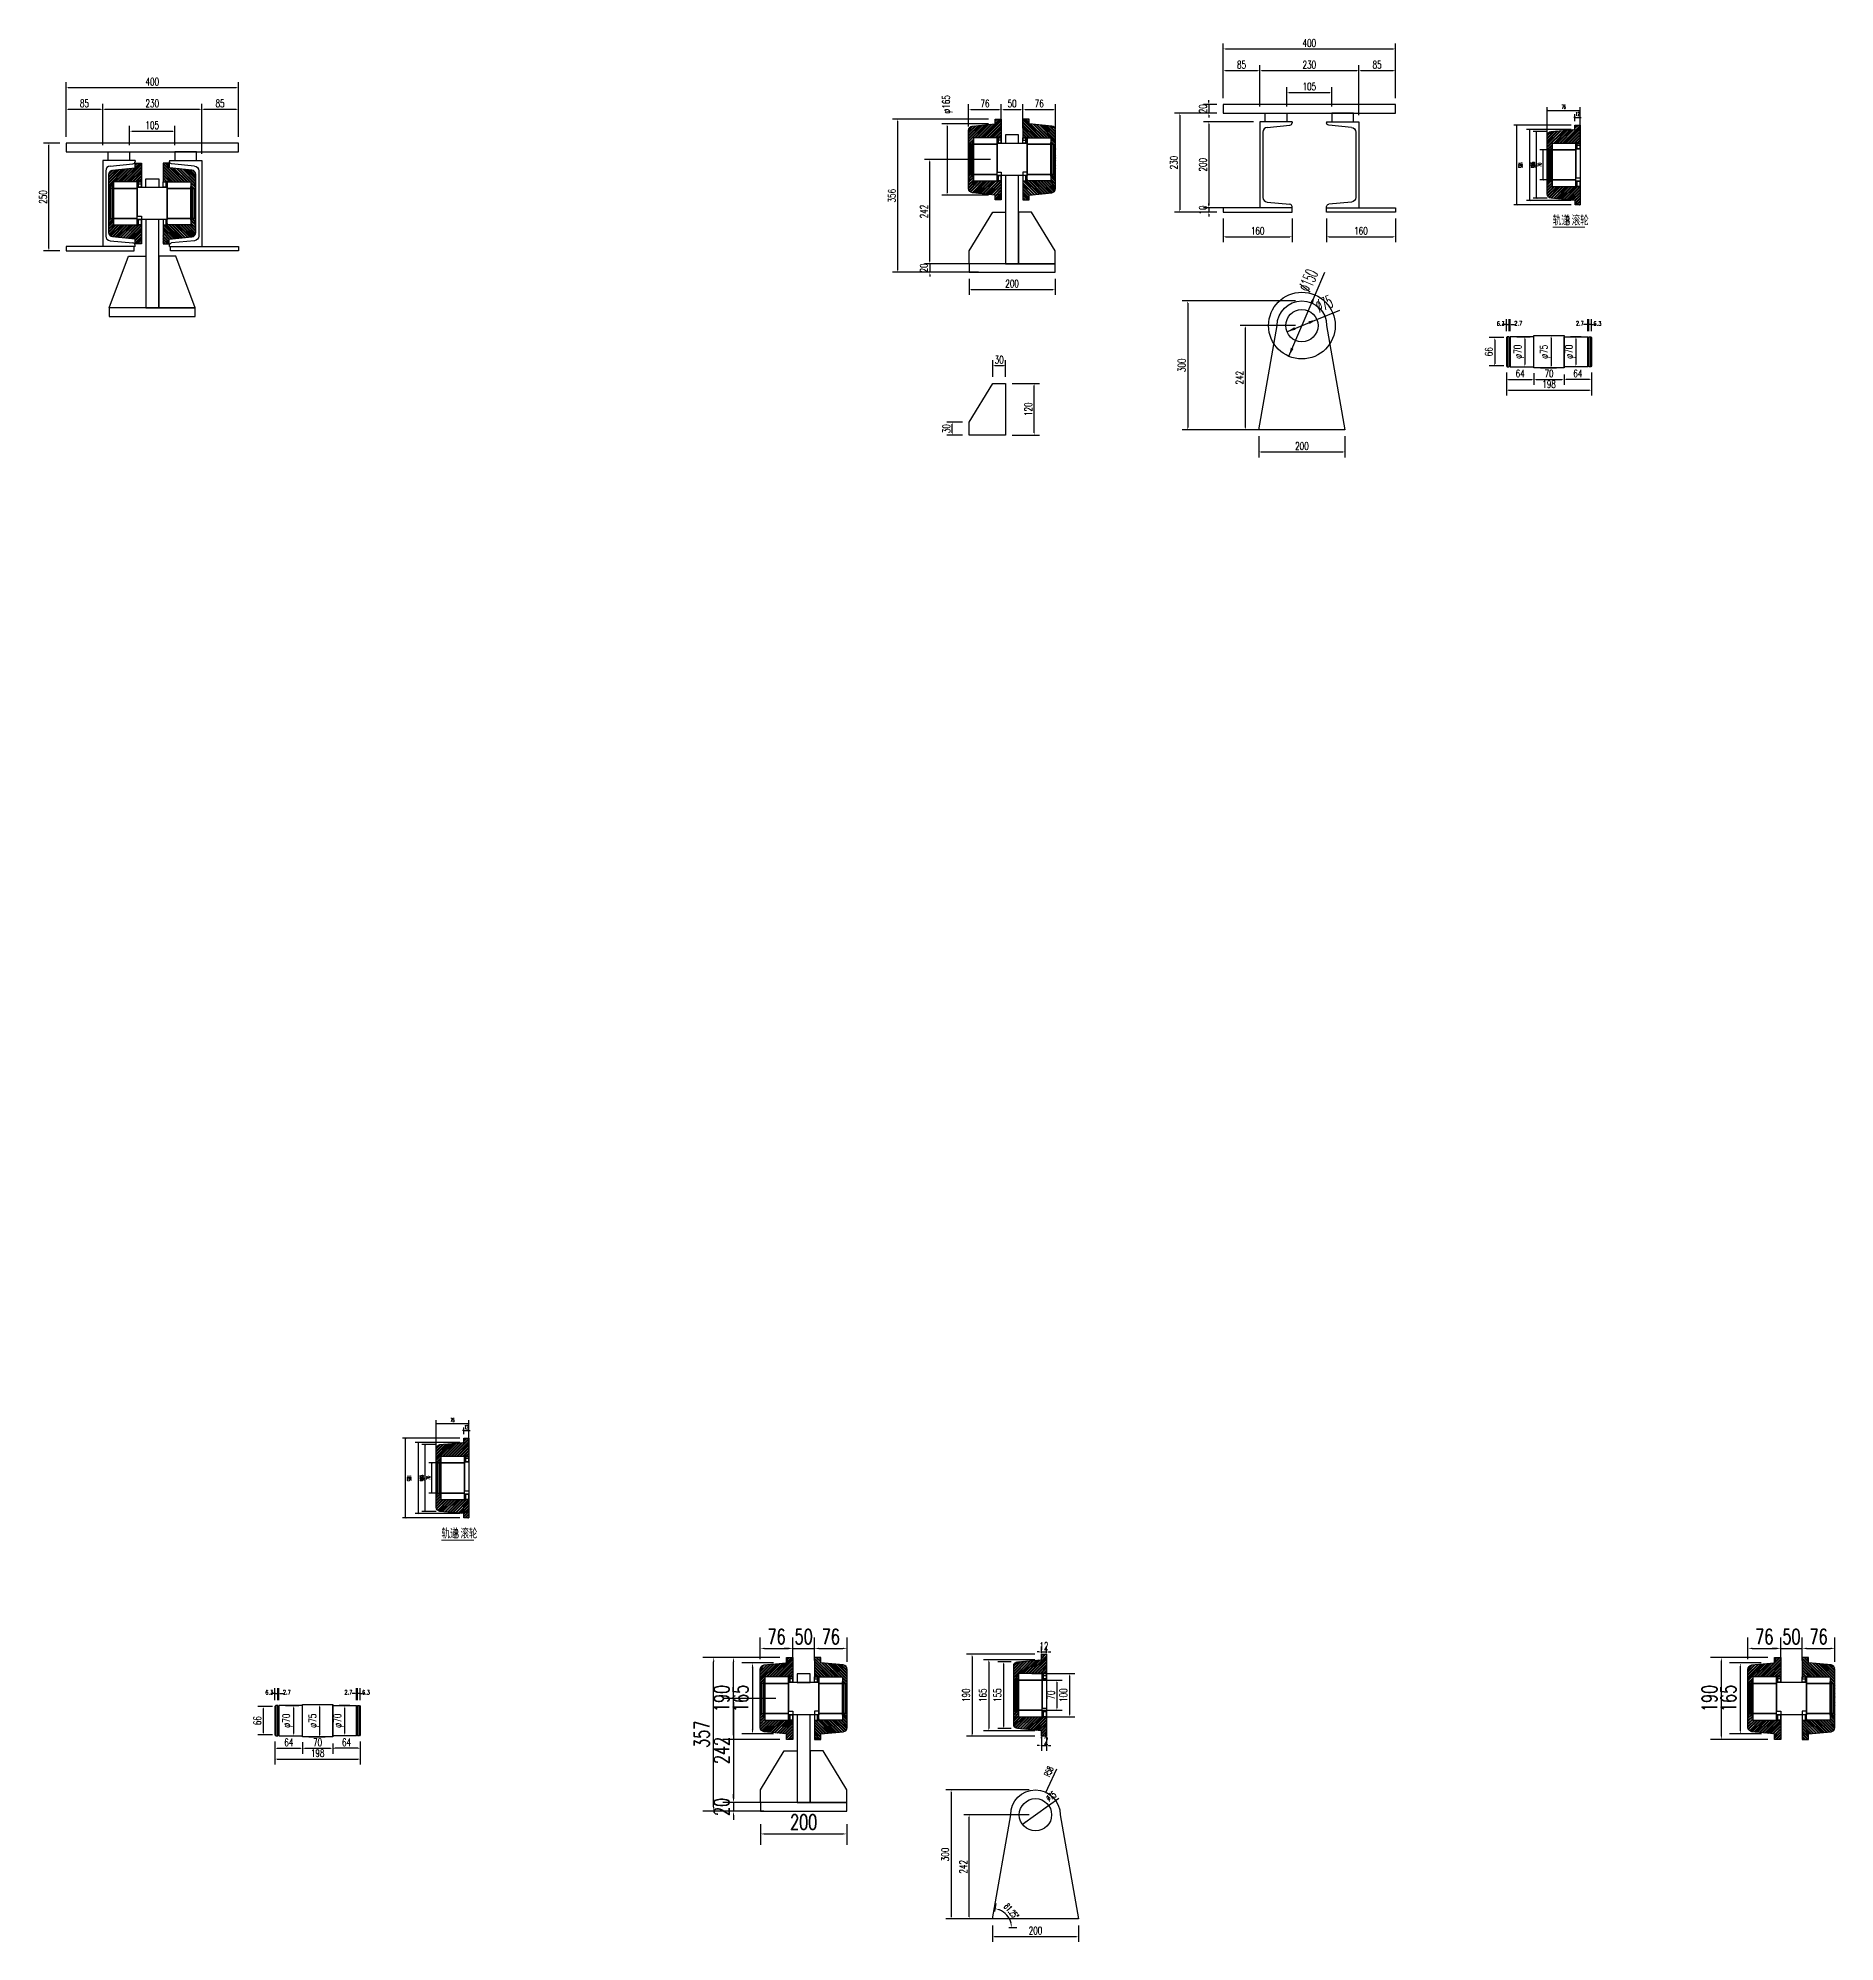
# Model space of a CAD drawing. Header units: millimetres. Extents: x -1443632 to -1307761, y 1430256 to 1527696.
# Drawn here: x -1433945 to -1429771, y 1497806 to 1502229 of the extents above; entities that cross this region are included whole.
import ezdxf

# ---------------------------------------------------------------- set-up
doc = ezdxf.new("R2010")
doc.units = ezdxf.units.MM
doc.header["$LTSCALE"] = 10
doc.layers.get('0').update_dxf_attribs({"linetype": 'CONTINUOUS'})
doc.layers.get('DEFPOINTS').update_dxf_attribs({"linetype": 'CONTINUOUS'})
for name, color, linetype in [('PUB_DIM', 3, 'CONTINUOUS'), ('PUB_TEXT', 7, 'CONTINUOUS'), ('W-PLASTIC_RAILINGS塑木栏杆', 6, 'CONTINUOUS'), ('W-STEEL_FRAME钢架', 3, 'CONTINUOUS'), ('WALL', 9, 'CONTINUOUS'), ('景-通用-文字', 7, 'CONTINUOUS'), ('钢', 172, 'CONTINUOUS')]:
    doc.layers.add(name, color=color, linetype=linetype)
doc.styles.add('_TCH_DIM', font='SIMPLEX.shx', dxfattribs={"width": 0.7, "bigfont": 'GBCBIG.shx'})
doc.styles.add('_TCH_DIM_T3', font='SIMPLEX.shx', dxfattribs={"width": 0.494118, "bigfont": 'GBCBIG.shx'})
doc.styles.get("Standard").update_dxf_attribs({"font": 'tssdeng.shx', "width": 0.7, "bigfont": 'hztxt.shx'})
doc.styles.add('STANDARD_T3', font='simplex.shx', dxfattribs={"width": 0.7, "bigfont": 'gbcbig.shx'})
doc.dimstyles.new('_TCH_ARCH&&3', dxfattribs={"dimtxt": 8.925, "dimasz": 3, "dimexe": 7.5, "dimexo": 9, "dimgap": 3.7875, "dimtad": 1, "dimdec": 0, "dimzin": 0, "dimdsep": 46, "dimtxsty": '_TCH_DIM_T3', "dimblk": 'ARCHTICK', "dimcen": 0.09, "dimclrt": 7, "dimazin": 2, "dimtfac": 1, "dimtdec": 0, "dimtix": 1, "dimtmove": 2, "dimatfit": 3, "dimfxl": 0, "dimtolj": 1, "dimtzin": 0, "dimarcsym": 0})
doc.dimstyles.new('_TCH_ARROW&&5', dxfattribs={"dimtxt": 14.875, "dimasz": 10, "dimexe": 12.5, "dimexo": 15, "dimgap": 6.3125, "dimtad": 1, "dimdec": 0, "dimzin": 0, "dimdsep": 46, "dimtxsty": '_TCH_DIM_T3', "dimcen": 0.09, "dimclrt": 7, "dimazin": 2, "dimtfac": 1, "dimtdec": 0, "dimtix": 1, "dimtmove": 2, "dimatfit": 3, "dimfxl": 0, "dimtolj": 1, "dimtzin": 0, "dimarcsym": 0})
doc.dimstyles.new('W&&10', dxfattribs={"dimtxt": 35, "dimasz": 10, "dimexe": 25, "dimexo": 30, "dimgap": 10, "dimtad": 1, "dimdec": 0, "dimzin": 0, "dimdsep": 46, "dimtxsty": 'STANDARD_T3', "dimcen": 0.09, "dimclrd": 1, "dimclre": 1, "dimclrt": 7, "dimazin": 2, "dimtfac": 1, "dimtdec": 0, "dimtix": 1, "dimtmove": 2, "dimatfit": 3, "dimfxl": 0, "dimtolj": 1, "dimtzin": 0, "dimarcsym": 0})
doc.dimstyles.new('W&&5', dxfattribs={"dimtxt": 17.5, "dimasz": 5, "dimexe": 12.5, "dimexo": 15, "dimgap": 5, "dimtad": 1, "dimdec": 0, "dimzin": 0, "dimdsep": 46, "dimtxsty": 'STANDARD_T3', "dimcen": 0.09, "dimclrd": 1, "dimclre": 1, "dimclrt": 7, "dimazin": 2, "dimtfac": 1, "dimtdec": 0, "dimtix": 1, "dimtmove": 2, "dimatfit": 3, "dimfxl": 0, "dimtolj": 1, "dimtzin": 0, "dimarcsym": 0})

msp = doc.modelspace()

# ---------------------------------------------------------------- texts
at = {"layer": 'PUB_DIM', "color": 7, "style": '_TCH_DIM', "width": 0.494118}
for s, rotation, p in [('%%c150', 66.8298, (-1430990.2, 1501636.3)), ('%%c75', 22.1674, (-1430969, 1501590.4))]:
    msp.add_text(s, height=29.75, rotation=rotation, dxfattribs=at).set_placement(p)
at = {"layer": 'PUB_TEXT', "color": 7, "width": 0.7}
for s, p in [('轨道', (-1430426.2, 1501793.5)), ('B', (-1430396.8, 1501793.5)), ('滚轮', (-1430382.1, 1501793.5)), ('轨道', (-1433007.8, 1498743)), ('滚轮', (-1432963.7, 1498743)), ('B', (-1432978.4, 1498743))]:
    msp.add_text(s, height=21, dxfattribs=at).set_placement(p)
at = {"layer": 'W-PLASTIC_RAILINGS塑木栏杆', "color": 7, "style": '_TCH_DIM', "width": 0.494118}
for s, rotation, p in [('R58', 65.3026, (-1431595, 1498187.5)), ('%%c75', 35.5339, (-1431596.6, 1498131.1))]:
    msp.add_text(s, height=14.88, rotation=rotation, dxfattribs=at).set_placement(p)

# ---------------------------------------------------------------- blocks, each defined once
blk = doc.blocks.new('A$C142B241B')
at = {"layer": 'W-STEEL_FRAME钢架', "color": 4}
for p, q in [((0, 75), (0, 0)), ((0, 75), (2.7, 75)), ((13.3, 16.9), (8.2, 70)), ((186.7, 16.9), (191.8, 70)), ((200, 75), (197.3, 75)), ((200, 75), (200, 0)), ((0, 0), (200, 0)), ((24.3, 7), (175.7, 7))]:
    blk.add_line(p, q, dxfattribs=at)
for centre, radius, start, end in [((2.7, 69.5), 5.5, 5.7106, 90), ((197.3, 69.5), 5.5, 90, 174.2894), ((24.3, 18), 11, 185.7106, 270), ((175.7, 18), 11, 270, 354.2894)]:
    blk.add_arc(centre, radius, start, end, dxfattribs=at)
blk = doc.blocks.new('*D662')
at = {"layer": 'DEFPOINTS', "color": 0, "transparency": 16777216}
for p in [(-1431697.1, 1501467.5), (-1431727.1, 1501426.2), (-1431697.1, 1501426.2)]:
    blk.add_point(p, dxfattribs=at)
at = {"layer": 'PUB_DIM', "color": 1, "lineweight": -2, "transparency": 16777216}
for p, q in [((-1431727.1, 1501441.2), (-1431727.1, 1501480)), ((-1431722.1, 1501467.5), (-1431702.1, 1501467.5)), ((-1431697.1, 1501441.2), (-1431697.1, 1501480))]:
    blk.add_line(p, q, dxfattribs=at)
at = {"layer": 'PUB_DIM', "color": 1, "transparency": 16777216}
for points in [[(-1431722.1, 1501468.3), (-1431722.1, 1501466.6), (-1431727.1, 1501467.5)], [(-1431702.1, 1501468.3), (-1431702.1, 1501466.6), (-1431697.1, 1501467.5)]]:
    blk.add_solid(points, dxfattribs=at)
at = {"layer": 'PUB_DIM', "color": 7, "transparency": 16777216, "insert": (-1431712.1, 1501481.2), "char_height": 17.5, "attachment_point": 5, "style": 'STANDARD_T3'}
blk.add_mtext('\\A1;30', dxfattribs=at)
blk = doc.blocks.new('*D663')
at = {"layer": 'DEFPOINTS', "color": 0, "transparency": 16777216}
for p in [(-1431821.1, 1501336.2), (-1431782.1, 1501336.2), (-1431782.1, 1501306.2)]:
    blk.add_point(p, dxfattribs=at)
at = {"layer": 'PUB_DIM', "color": 1, "lineweight": -2, "transparency": 16777216}
for p, q in [((-1431797.1, 1501336.2), (-1431833.6, 1501336.2)), ((-1431797.1, 1501306.2), (-1431833.6, 1501306.2)), ((-1431821.1, 1501311.2), (-1431821.1, 1501331.2))]:
    blk.add_line(p, q, dxfattribs=at)
at = {"layer": 'PUB_DIM', "color": 1, "transparency": 16777216}
for points in [[(-1431822, 1501331.2), (-1431820.3, 1501331.2), (-1431821.1, 1501336.2)], [(-1431822, 1501311.2), (-1431820.3, 1501311.2), (-1431821.1, 1501306.2)]]:
    blk.add_solid(points, dxfattribs=at)
at = {"layer": 'PUB_DIM', "color": 7, "transparency": 16777216, "insert": (-1431834.9, 1501321.2), "char_height": 17.5, "attachment_point": 5, "rotation": 90, "style": 'STANDARD_T3'}
blk.add_mtext('\\A1;30', dxfattribs=at)
blk = doc.blocks.new('*D664')
at = {"layer": 'DEFPOINTS', "color": 0, "transparency": 16777216}
for p in [(-1431697.1, 1501426.2), (-1431630.7, 1501426.2), (-1431697.1, 1501306.2)]:
    blk.add_point(p, dxfattribs=at)
at = {"layer": 'PUB_DIM', "color": 1, "lineweight": -2, "transparency": 16777216}
for p, q in [((-1431682.1, 1501426.2), (-1431618.2, 1501426.2)), ((-1431630.7, 1501311.2), (-1431630.7, 1501421.2)), ((-1431682.1, 1501306.2), (-1431618.2, 1501306.2))]:
    blk.add_line(p, q, dxfattribs=at)
at = {"layer": 'PUB_DIM', "color": 1, "transparency": 16777216}
for points in [[(-1431631.5, 1501421.2), (-1431629.9, 1501421.2), (-1431630.7, 1501426.2)], [(-1431631.5, 1501311.2), (-1431629.9, 1501311.2), (-1431630.7, 1501306.2)]]:
    blk.add_solid(points, dxfattribs=at)
at = {"layer": 'PUB_DIM', "color": 7, "transparency": 16777216, "insert": (-1431644.4, 1501366.2), "char_height": 17.5, "attachment_point": 5, "rotation": 90, "style": 'STANDARD_T3'}
blk.add_mtext('\\A1;120', dxfattribs=at)
blk = doc.blocks.new('*D665')
at = {"layer": 'DEFPOINTS', "color": 0, "transparency": 16777216}
for p in [(-1430791.6, 1502203.3), (-1431191.6, 1502074.2), (-1430791.6, 1502074.2)]:
    blk.add_point(p, dxfattribs=at)
at = {"layer": 'PUB_DIM', "color": 1, "lineweight": -2, "transparency": 16777216}
for p, q in [((-1431191.6, 1502089.2), (-1431191.6, 1502215.8)), ((-1431186.6, 1502203.3), (-1430796.6, 1502203.3)), ((-1430791.6, 1502089.2), (-1430791.6, 1502215.8))]:
    blk.add_line(p, q, dxfattribs=at)
at = {"layer": 'PUB_DIM', "color": 1, "transparency": 16777216}
for points in [[(-1431186.6, 1502204.1), (-1431186.6, 1502202.4), (-1431191.6, 1502203.3)], [(-1430796.6, 1502204.1), (-1430796.6, 1502202.4), (-1430791.6, 1502203.3)]]:
    blk.add_solid(points, dxfattribs=at)
at = {"layer": 'PUB_DIM', "color": 7, "transparency": 16777216, "insert": (-1430991.6, 1502217), "char_height": 17.5, "attachment_point": 5, "style": 'STANDARD_T3'}
blk.add_mtext('\\A1;400', dxfattribs=at)
blk = doc.blocks.new('*D666')
at = {"layer": 'DEFPOINTS', "color": 0, "transparency": 16777216}
for p in [(-1431191.6, 1502054.2), (-1431292.6, 1501824.2), (-1431191.6, 1501824.2)]:
    blk.add_point(p, dxfattribs=at)
at = {"layer": 'PUB_DIM', "color": 1, "lineweight": -2, "transparency": 16777216}
for p, q in [((-1431206.6, 1502054.2), (-1431305.1, 1502054.2)), ((-1431292.6, 1502049.2), (-1431292.6, 1501829.2)), ((-1431206.6, 1501824.2), (-1431305.1, 1501824.2))]:
    blk.add_line(p, q, dxfattribs=at)
at = {"layer": 'PUB_DIM', "color": 1, "transparency": 16777216}
for points in [[(-1431293.4, 1502049.2), (-1431291.7, 1502049.2), (-1431292.6, 1502054.2)], [(-1431293.4, 1501829.2), (-1431291.7, 1501829.2), (-1431292.6, 1501824.2)]]:
    blk.add_solid(points, dxfattribs=at)
at = {"layer": 'PUB_DIM', "color": 7, "transparency": 16777216, "insert": (-1431306.3, 1501939.2), "char_height": 17.5, "attachment_point": 5, "rotation": 90, "style": 'STANDARD_T3'}
blk.add_mtext('\\A1;230', dxfattribs=at)
blk = doc.blocks.new('*D667')
at = {"layer": 'DEFPOINTS', "color": 0, "transparency": 16777216}
for p in [(-1431106.6, 1502034.2), (-1431225, 1501834.2), (-1431106.6, 1501834.2)]:
    blk.add_point(p, dxfattribs=at)
at = {"layer": 'PUB_DIM', "color": 1, "lineweight": -2, "transparency": 16777216}
for p, q in [((-1431121.6, 1502034.2), (-1431237.5, 1502034.2)), ((-1431225, 1502029.2), (-1431225, 1501839.2)), ((-1431121.6, 1501834.2), (-1431237.5, 1501834.2))]:
    blk.add_line(p, q, dxfattribs=at)
at = {"layer": 'PUB_DIM', "color": 1, "transparency": 16777216}
for points in [[(-1431225.8, 1502029.2), (-1431224.2, 1502029.2), (-1431225, 1502034.2)], [(-1431225.8, 1501839.2), (-1431224.2, 1501839.2), (-1431225, 1501834.2)]]:
    blk.add_solid(points, dxfattribs=at)
at = {"layer": 'PUB_DIM', "color": 7, "transparency": 16777216, "insert": (-1431238.8, 1501934.2), "char_height": 17.5, "attachment_point": 5, "rotation": 90, "style": 'STANDARD_T3'}
blk.add_mtext('\\A1;200', dxfattribs=at)
blk = doc.blocks.new('*D560')
at = {"layer": 'DEFPOINTS', "color": 0, "transparency": 16777216}
for p in [(-1431225, 1502054.2), (-1431191.6, 1502074.2), (-1431191.6, 1502054.2)]:
    blk.add_point(p, dxfattribs=at)
at = {"layer": 'PUB_DIM', "color": 1, "lineweight": -2, "transparency": 16777216}
for p, q in [((-1431225, 1502079.2), (-1431225, 1502084.2)), ((-1431206.6, 1502074.2), (-1431237.5, 1502074.2)), ((-1431206.6, 1502054.2), (-1431237.5, 1502054.2)), ((-1431225, 1502074.2), (-1431225, 1502054.2)), ((-1431225, 1502049.2), (-1431225, 1502044.2))]:
    blk.add_line(p, q, dxfattribs=at)
at = {"layer": 'PUB_DIM', "color": 1, "transparency": 16777216}
for points in [[(-1431225.8, 1502079.2), (-1431224.2, 1502079.2), (-1431225, 1502074.2)], [(-1431225.8, 1502049.2), (-1431224.2, 1502049.2), (-1431225, 1502054.2)]]:
    blk.add_solid(points, dxfattribs=at)
at = {"layer": 'PUB_DIM', "color": 7, "transparency": 16777216, "insert": (-1431238.8, 1502064.2), "char_height": 17.5, "attachment_point": 5, "rotation": 90, "style": 'STANDARD_T3'}
blk.add_mtext('\\A1;20', dxfattribs=at)
blk = doc.blocks.new('*D561')
at = {"layer": 'DEFPOINTS', "color": 0, "transparency": 16777216}
for p in [(-1431225, 1501824.2), (-1431191.6, 1501834.2), (-1431191.6, 1501824.2)]:
    blk.add_point(p, dxfattribs=at)
at = {"layer": 'PUB_DIM', "color": 1, "lineweight": -2, "transparency": 16777216}
for p, q in [((-1431206.6, 1501834.2), (-1431237.5, 1501834.2)), ((-1431206.6, 1501824.2), (-1431237.5, 1501824.2)), ((-1431225, 1501839.2), (-1431225, 1501844.2)), ((-1431225, 1501834.2), (-1431225, 1501824.2)), ((-1431225, 1501819.2), (-1431225, 1501814.2))]:
    blk.add_line(p, q, dxfattribs=at)
at = {"layer": 'PUB_DIM', "color": 1, "transparency": 16777216}
for points in [[(-1431225.8, 1501839.2), (-1431224.2, 1501839.2), (-1431225, 1501834.2)], [(-1431225.8, 1501819.2), (-1431224.2, 1501819.2), (-1431225, 1501824.2)]]:
    blk.add_solid(points, dxfattribs=at)
at = {"layer": 'PUB_DIM', "color": 7, "transparency": 16777216, "insert": (-1431238.8, 1501829.2), "char_height": 17.5, "attachment_point": 5, "rotation": 90, "style": 'STANDARD_T3'}
blk.add_mtext('\\A1;10', dxfattribs=at)
blk = doc.blocks.new('*D668')
at = {"layer": 'DEFPOINTS', "color": 0, "transparency": 16777216}
for p in [(-1430876.6, 1502152.9), (-1431106.6, 1502054.2), (-1430876.6, 1502034.2)]:
    blk.add_point(p, dxfattribs=at)
at = {"layer": 'PUB_DIM', "color": 1, "lineweight": -2, "transparency": 16777216}
for p, q in [((-1431106.6, 1502069.2), (-1431106.6, 1502165.4)), ((-1431101.6, 1502152.9), (-1430881.6, 1502152.9)), ((-1430876.6, 1502049.2), (-1430876.6, 1502165.4))]:
    blk.add_line(p, q, dxfattribs=at)
at = {"layer": 'PUB_DIM', "color": 1, "transparency": 16777216}
for points in [[(-1431101.6, 1502153.7), (-1431101.6, 1502152), (-1431106.6, 1502152.9)], [(-1430881.6, 1502153.7), (-1430881.6, 1502152), (-1430876.6, 1502152.9)]]:
    blk.add_solid(points, dxfattribs=at)
at = {"layer": 'PUB_DIM', "color": 7, "transparency": 16777216, "insert": (-1430991.6, 1502166.6), "char_height": 17.5, "attachment_point": 5, "style": 'STANDARD_T3'}
blk.add_mtext('\\A1;230', dxfattribs=at)
blk = doc.blocks.new('*D669')
at = {"layer": 'DEFPOINTS', "color": 0, "transparency": 16777216}
for p in [(-1431191.6, 1501824.2), (-1431031.6, 1501824.2), (-1431031.6, 1501767)]:
    blk.add_point(p, dxfattribs=at)
at = {"layer": 'PUB_DIM', "color": 1, "lineweight": -2, "transparency": 16777216}
for p, q in [((-1431191.6, 1501809.2), (-1431191.6, 1501754.5)), ((-1431031.6, 1501809.2), (-1431031.6, 1501754.5)), ((-1431186.6, 1501767), (-1431036.6, 1501767))]:
    blk.add_line(p, q, dxfattribs=at)
at = {"layer": 'PUB_DIM', "color": 1, "transparency": 16777216}
for points in [[(-1431186.6, 1501767.8), (-1431186.6, 1501766.1), (-1431191.6, 1501767)], [(-1431036.6, 1501767.8), (-1431036.6, 1501766.1), (-1431031.6, 1501767)]]:
    blk.add_solid(points, dxfattribs=at)
at = {"layer": 'PUB_DIM', "color": 7, "transparency": 16777216, "insert": (-1431111.6, 1501780.7), "char_height": 17.5, "attachment_point": 5, "style": 'STANDARD_T3'}
blk.add_mtext('\\A1;160', dxfattribs=at)
blk = doc.blocks.new('*D670')
at = {"layer": 'DEFPOINTS', "color": 0, "transparency": 16777216}
for p in [(-1430951.6, 1501824.2), (-1430791.6, 1501824.2), (-1430791.6, 1501767)]:
    blk.add_point(p, dxfattribs=at)
at = {"layer": 'PUB_DIM', "color": 1, "lineweight": -2, "transparency": 16777216}
for p, q in [((-1430951.6, 1501809.2), (-1430951.6, 1501754.5)), ((-1430791.6, 1501809.2), (-1430791.6, 1501754.5)), ((-1430946.6, 1501767), (-1430796.6, 1501767))]:
    blk.add_line(p, q, dxfattribs=at)
at = {"layer": 'PUB_DIM', "color": 1, "transparency": 16777216}
for points in [[(-1430946.6, 1501767.8), (-1430946.6, 1501766.1), (-1430951.6, 1501767)], [(-1430796.6, 1501767.8), (-1430796.6, 1501766.1), (-1430791.6, 1501767)]]:
    blk.add_solid(points, dxfattribs=at)
at = {"layer": 'PUB_DIM', "color": 7, "transparency": 16777216, "insert": (-1430871.6, 1501780.7), "char_height": 17.5, "attachment_point": 5, "style": 'STANDARD_T3'}
blk.add_mtext('\\A1;160', dxfattribs=at)
blk = doc.blocks.new('*D562')
at = {"layer": 'DEFPOINTS', "color": 0, "transparency": 16777216}
for p in [(-1431106.6, 1502152.9), (-1431191.6, 1502074.2), (-1431106.6, 1502054.2)]:
    blk.add_point(p, dxfattribs=at)
at = {"layer": 'PUB_DIM', "color": 1, "lineweight": -2, "transparency": 16777216}
for p, q in [((-1431191.6, 1502089.2), (-1431191.6, 1502165.4)), ((-1431186.6, 1502152.9), (-1431111.6, 1502152.9)), ((-1431106.6, 1502069.2), (-1431106.6, 1502165.4))]:
    blk.add_line(p, q, dxfattribs=at)
at = {"layer": 'PUB_DIM', "color": 1, "transparency": 16777216}
for points in [[(-1431186.6, 1502153.7), (-1431186.6, 1502152), (-1431191.6, 1502152.9)], [(-1431111.6, 1502153.7), (-1431111.6, 1502152), (-1431106.6, 1502152.9)]]:
    blk.add_solid(points, dxfattribs=at)
at = {"layer": 'PUB_DIM', "color": 7, "transparency": 16777216, "insert": (-1431149.1, 1502166.6), "char_height": 17.5, "attachment_point": 5, "style": 'STANDARD_T3'}
blk.add_mtext('\\A1;85', dxfattribs=at)
blk = doc.blocks.new('*D563')
at = {"layer": 'DEFPOINTS', "color": 0, "transparency": 16777216}
for p in [(-1430791.6, 1502152.9), (-1430876.6, 1502054.2), (-1430791.6, 1502074.2)]:
    blk.add_point(p, dxfattribs=at)
at = {"layer": 'PUB_DIM', "color": 1, "lineweight": -2, "transparency": 16777216}
for p, q in [((-1430876.6, 1502069.2), (-1430876.6, 1502165.4)), ((-1430871.6, 1502152.9), (-1430796.6, 1502152.9)), ((-1430791.6, 1502089.2), (-1430791.6, 1502165.4))]:
    blk.add_line(p, q, dxfattribs=at)
at = {"layer": 'PUB_DIM', "color": 1, "transparency": 16777216}
for points in [[(-1430871.6, 1502153.7), (-1430871.6, 1502152), (-1430876.6, 1502152.9)], [(-1430796.6, 1502153.7), (-1430796.6, 1502152), (-1430791.6, 1502152.9)]]:
    blk.add_solid(points, dxfattribs=at)
at = {"layer": 'PUB_DIM', "color": 7, "transparency": 16777216, "insert": (-1430834.1, 1502166.6), "char_height": 17.5, "attachment_point": 5, "style": 'STANDARD_T3'}
blk.add_mtext('\\A1;85', dxfattribs=at)
blk = doc.blocks.new('*D671')
at = {"layer": 'DEFPOINTS', "color": 0, "transparency": 16777216}
for p in [(-1431108.8, 1501318.5), (-1430908.8, 1501318.5), (-1430908.8, 1501267)]:
    blk.add_point(p, dxfattribs=at)
at = {"layer": 'PUB_DIM', "color": 1, "lineweight": -2, "transparency": 16777216}
for p, q in [((-1431108.8, 1501303.5), (-1431108.8, 1501254.5)), ((-1430908.8, 1501303.5), (-1430908.8, 1501254.5)), ((-1431103.8, 1501267), (-1430913.8, 1501267))]:
    blk.add_line(p, q, dxfattribs=at)
at = {"layer": 'PUB_DIM', "color": 1, "transparency": 16777216}
for points in [[(-1431103.8, 1501267.9), (-1431103.8, 1501266.2), (-1431108.8, 1501267)], [(-1430913.8, 1501267.9), (-1430913.8, 1501266.2), (-1430908.8, 1501267)]]:
    blk.add_solid(points, dxfattribs=at)
at = {"layer": 'PUB_DIM', "color": 7, "transparency": 16777216, "insert": (-1431008.8, 1501280.8), "char_height": 17.5, "attachment_point": 5, "style": 'STANDARD_T3'}
blk.add_mtext('\\A1;200', dxfattribs=at)
blk = doc.blocks.new('*D672')
at = {"layer": 'DEFPOINTS', "color": 0, "transparency": 16777216}
for p in [(-1431140.1, 1501560.5), (-1431008.8, 1501560.5), (-1431008.8, 1501318.5)]:
    blk.add_point(p, dxfattribs=at)
at = {"layer": 'PUB_DIM', "color": 1, "lineweight": -2, "transparency": 16777216}
for p, q in [((-1431023.8, 1501560.5), (-1431152.6, 1501560.5)), ((-1431140.1, 1501323.5), (-1431140.1, 1501555.5)), ((-1431023.8, 1501318.5), (-1431152.6, 1501318.5))]:
    blk.add_line(p, q, dxfattribs=at)
at = {"layer": 'PUB_DIM', "color": 1, "transparency": 16777216}
for points in [[(-1431140.9, 1501555.5), (-1431139.2, 1501555.5), (-1431140.1, 1501560.5)], [(-1431140.9, 1501323.5), (-1431139.2, 1501323.5), (-1431140.1, 1501318.5)]]:
    blk.add_solid(points, dxfattribs=at)
at = {"layer": 'PUB_DIM', "color": 7, "transparency": 16777216, "insert": (-1431153.8, 1501439.5), "char_height": 17.5, "attachment_point": 5, "rotation": 90, "style": 'STANDARD_T3'}
blk.add_mtext('\\A1;242', dxfattribs=at)
blk = doc.blocks.new('*D640')
at = {"layer": 'DEFPOINTS', "color": 0, "transparency": 16777216}
for p in [(-1430939.1, 1502102.1), (-1431044.1, 1502054.2), (-1430939.1, 1502054.2)]:
    blk.add_point(p, dxfattribs=at)
at = {"layer": 'PUB_DIM', "color": 1, "lineweight": -2, "transparency": 16777216}
for p, q in [((-1431044.1, 1502069.2), (-1431044.1, 1502114.6)), ((-1431039.1, 1502102.1), (-1430944.1, 1502102.1)), ((-1430939.1, 1502069.2), (-1430939.1, 1502114.6))]:
    blk.add_line(p, q, dxfattribs=at)
at = {"layer": 'PUB_DIM', "color": 1, "transparency": 16777216}
for points in [[(-1431039.1, 1502102.9), (-1431039.1, 1502101.3), (-1431044.1, 1502102.1)], [(-1430944.1, 1502102.9), (-1430944.1, 1502101.3), (-1430939.1, 1502102.1)]]:
    blk.add_solid(points, dxfattribs=at)
at = {"layer": 'PUB_DIM', "color": 7, "transparency": 16777216, "insert": (-1430991.6, 1502115.9), "char_height": 17.5, "attachment_point": 5, "style": 'STANDARD_T3'}
blk.add_mtext('\\A1;105', dxfattribs=at)
blk = doc.blocks.new('*D545')
at = {"layer": 'DEFPOINTS', "color": 0, "transparency": 16777216}
for p in [(-1433479.6, 1502113.5), (-1433879.6, 1501984.4), (-1433479.6, 1501984.4)]:
    blk.add_point(p, dxfattribs=at)
at = {"layer": 'PUB_DIM', "color": 1, "lineweight": -2, "transparency": 16777216}
for p, q in [((-1433879.6, 1501999.4), (-1433879.6, 1502126)), ((-1433874.6, 1502113.5), (-1433484.6, 1502113.5)), ((-1433479.6, 1501999.4), (-1433479.6, 1502126))]:
    blk.add_line(p, q, dxfattribs=at)
at = {"layer": 'PUB_DIM', "color": 1, "transparency": 16777216}
for points in [[(-1433874.6, 1502114.3), (-1433874.6, 1502112.6), (-1433879.6, 1502113.5)], [(-1433484.6, 1502114.3), (-1433484.6, 1502112.6), (-1433479.6, 1502113.5)]]:
    blk.add_solid(points, dxfattribs=at)
at = {"layer": 'PUB_DIM', "color": 7, "transparency": 16777216, "insert": (-1433679.6, 1502127.2), "char_height": 17.5, "attachment_point": 5, "style": 'STANDARD_T3'}
blk.add_mtext('\\A1;400', dxfattribs=at)
blk = doc.blocks.new('*D546')
at = {"layer": 'DEFPOINTS', "color": 0, "transparency": 16777216}
for p in [(-1433564.6, 1502063.1), (-1433794.6, 1501964.4), (-1433564.6, 1501944.4)]:
    blk.add_point(p, dxfattribs=at)
at = {"layer": 'PUB_DIM', "color": 1, "lineweight": -2, "transparency": 16777216}
for p, q in [((-1433794.6, 1501979.4), (-1433794.6, 1502075.6)), ((-1433789.6, 1502063.1), (-1433569.6, 1502063.1)), ((-1433564.6, 1501959.4), (-1433564.6, 1502075.6))]:
    blk.add_line(p, q, dxfattribs=at)
at = {"layer": 'PUB_DIM', "color": 1, "transparency": 16777216}
for points in [[(-1433789.6, 1502063.9), (-1433789.6, 1502062.2), (-1433794.6, 1502063.1)], [(-1433569.6, 1502063.9), (-1433569.6, 1502062.2), (-1433564.6, 1502063.1)]]:
    blk.add_solid(points, dxfattribs=at)
at = {"layer": 'PUB_DIM', "color": 7, "transparency": 16777216, "insert": (-1433679.6, 1502076.8), "char_height": 17.5, "attachment_point": 5, "style": 'STANDARD_T3'}
blk.add_mtext('\\A1;230', dxfattribs=at)
blk = doc.blocks.new('*D547')
at = {"layer": 'DEFPOINTS', "color": 0, "transparency": 16777216}
for p in [(-1433794.6, 1502063.1), (-1433879.6, 1501984.4), (-1433794.6, 1501964.4)]:
    blk.add_point(p, dxfattribs=at)
at = {"layer": 'PUB_DIM', "color": 1, "lineweight": -2, "transparency": 16777216}
for p, q in [((-1433879.6, 1501999.4), (-1433879.6, 1502075.6)), ((-1433874.6, 1502063.1), (-1433799.6, 1502063.1)), ((-1433794.6, 1501979.4), (-1433794.6, 1502075.6))]:
    blk.add_line(p, q, dxfattribs=at)
at = {"layer": 'PUB_DIM', "color": 1, "transparency": 16777216}
for points in [[(-1433874.6, 1502063.9), (-1433874.6, 1502062.2), (-1433879.6, 1502063.1)], [(-1433799.6, 1502063.9), (-1433799.6, 1502062.2), (-1433794.6, 1502063.1)]]:
    blk.add_solid(points, dxfattribs=at)
at = {"layer": 'PUB_DIM', "color": 7, "transparency": 16777216, "insert": (-1433837.1, 1502076.8), "char_height": 17.5, "attachment_point": 5, "style": 'STANDARD_T3'}
blk.add_mtext('\\A1;85', dxfattribs=at)
blk = doc.blocks.new('*D548')
at = {"layer": 'DEFPOINTS', "color": 0, "transparency": 16777216}
for p in [(-1433479.6, 1502063.1), (-1433564.6, 1501964.4), (-1433479.6, 1501984.4)]:
    blk.add_point(p, dxfattribs=at)
at = {"layer": 'PUB_DIM', "color": 1, "lineweight": -2, "transparency": 16777216}
for p, q in [((-1433564.6, 1501979.4), (-1433564.6, 1502075.6)), ((-1433559.6, 1502063.1), (-1433484.6, 1502063.1)), ((-1433479.6, 1501999.4), (-1433479.6, 1502075.6))]:
    blk.add_line(p, q, dxfattribs=at)
at = {"layer": 'PUB_DIM', "color": 1, "transparency": 16777216}
for points in [[(-1433559.6, 1502063.9), (-1433559.6, 1502062.2), (-1433564.6, 1502063.1)], [(-1433484.6, 1502063.9), (-1433484.6, 1502062.2), (-1433479.6, 1502063.1)]]:
    blk.add_solid(points, dxfattribs=at)
at = {"layer": 'PUB_DIM', "color": 7, "transparency": 16777216, "insert": (-1433522.1, 1502076.8), "char_height": 17.5, "attachment_point": 5, "style": 'STANDARD_T3'}
blk.add_mtext('\\A1;85', dxfattribs=at)
blk = doc.blocks.new('*D549')
at = {"layer": 'DEFPOINTS', "color": 0, "transparency": 16777216}
for p in [(-1433627.1, 1502012.3), (-1433732.1, 1501964.4), (-1433627.1, 1501964.4)]:
    blk.add_point(p, dxfattribs=at)
at = {"layer": 'PUB_DIM', "color": 1, "lineweight": -2, "transparency": 16777216}
for p, q in [((-1433732.1, 1501979.4), (-1433732.1, 1502024.8)), ((-1433727.1, 1502012.3), (-1433632.1, 1502012.3)), ((-1433627.1, 1501979.4), (-1433627.1, 1502024.8))]:
    blk.add_line(p, q, dxfattribs=at)
at = {"layer": 'PUB_DIM', "color": 1, "transparency": 16777216}
for points in [[(-1433727.1, 1502013.1), (-1433727.1, 1502011.5), (-1433732.1, 1502012.3)], [(-1433632.1, 1502013.1), (-1433632.1, 1502011.5), (-1433627.1, 1502012.3)]]:
    blk.add_solid(points, dxfattribs=at)
at = {"layer": 'PUB_DIM', "color": 7, "transparency": 16777216, "insert": (-1433679.6, 1502026), "char_height": 17.5, "attachment_point": 5, "style": 'STANDARD_T3'}
blk.add_mtext('\\A1;105', dxfattribs=at)
blk = doc.blocks.new('*D653')
at = {"layer": 'DEFPOINTS', "color": 0, "transparency": 16777216}
for p in [(-1433919.6, 1501984.4), (-1433879.6, 1501984.4), (-1433879.6, 1501734.4)]:
    blk.add_point(p, dxfattribs=at)
at = {"layer": 'PUB_DIM', "color": 1, "lineweight": -2, "transparency": 16777216}
for p, q in [((-1433894.6, 1501984.4), (-1433932.1, 1501984.4)), ((-1433919.6, 1501739.4), (-1433919.6, 1501979.4)), ((-1433894.6, 1501734.4), (-1433932.1, 1501734.4))]:
    blk.add_line(p, q, dxfattribs=at)
at = {"layer": 'PUB_DIM', "color": 1, "transparency": 16777216}
for points in [[(-1433920.5, 1501979.4), (-1433918.8, 1501979.4), (-1433919.6, 1501984.4)], [(-1433920.5, 1501739.4), (-1433918.8, 1501739.4), (-1433919.6, 1501734.4)]]:
    blk.add_solid(points, dxfattribs=at)
at = {"layer": 'PUB_DIM', "color": 7, "transparency": 16777216, "insert": (-1433933.4, 1501859.4), "char_height": 17.5, "attachment_point": 5, "rotation": 90, "style": 'STANDARD_T3'}
blk.add_mtext('\\A1;250', dxfattribs=at)
blk = doc.blocks.new('*D536')
at = {"layer": 'DEFPOINTS', "color": 0, "transparency": 16777216}
for p in [(-1431721.8, 1502029), (-1431833.2, 1501863.9), (-1431721.8, 1501863.9)]:
    blk.add_point(p, dxfattribs=at)
at = {"layer": 'PUB_DIM', "color": 1, "lineweight": -2, "transparency": 16777216}
for p, q in [((-1431736.8, 1502029), (-1431845.7, 1502029)), ((-1431833.2, 1502024), (-1431833.2, 1501868.9)), ((-1431736.8, 1501863.9), (-1431845.7, 1501863.9))]:
    blk.add_line(p, q, dxfattribs=at)
at = {"layer": 'PUB_DIM', "color": 1, "transparency": 16777216}
for points in [[(-1431834, 1502024), (-1431832.3, 1502024), (-1431833.2, 1502029)], [(-1431834, 1501868.9), (-1431832.3, 1501868.9), (-1431833.2, 1501863.9)]]:
    blk.add_solid(points, dxfattribs=at)
at = {"layer": 'PUB_DIM', "color": 7, "transparency": 16777216, "insert": (-1431832.5, 1502074.4), "char_height": 17.5, "width": 58.281, "attachment_point": 5, "rotation": 90, "style": 'STANDARD_T3'}
blk.add_mtext('\\A1;φ165', dxfattribs=at)
blk = doc.blocks.new('*D537')
at = {"layer": 'DEFPOINTS', "color": 0, "transparency": 16777216}
for p in [(-1431657.1, 1502062.7), (-1431707.1, 1502031.7), (-1431657.1, 1502031.7)]:
    blk.add_point(p, dxfattribs=at)
at = {"layer": 'PUB_DIM', "color": 1, "lineweight": -2, "transparency": 16777216}
for p, q in [((-1431707.1, 1502046.7), (-1431707.1, 1502075.2)), ((-1431702.1, 1502062.7), (-1431662.1, 1502062.7)), ((-1431657.1, 1502046.7), (-1431657.1, 1502075.2))]:
    blk.add_line(p, q, dxfattribs=at)
at = {"layer": 'PUB_DIM', "color": 1, "transparency": 16777216}
for points in [[(-1431702.1, 1502063.6), (-1431702.1, 1502061.9), (-1431707.1, 1502062.7)], [(-1431662.1, 1502063.6), (-1431662.1, 1502061.9), (-1431657.1, 1502062.7)]]:
    blk.add_solid(points, dxfattribs=at)
at = {"layer": 'PUB_DIM', "color": 7, "transparency": 16777216, "insert": (-1431682.1, 1502076.5), "char_height": 17.5, "attachment_point": 5, "style": 'STANDARD_T3'}
blk.add_mtext('\\A1;50', dxfattribs=at)
blk = doc.blocks.new('*D538')
at = {"layer": 'DEFPOINTS', "color": 0, "transparency": 16777216}
for p in [(-1431707.1, 1502062.7), (-1431783.1, 1502008), (-1431707.1, 1502004.2)]:
    blk.add_point(p, dxfattribs=at)
at = {"layer": '钢', "color": 1, "lineweight": -2, "transparency": 16777216}
for p, q in [((-1431783.1, 1502023), (-1431783.1, 1502075.2)), ((-1431778.1, 1502062.7), (-1431712.1, 1502062.7)), ((-1431707.1, 1502019.2), (-1431707.1, 1502075.2))]:
    blk.add_line(p, q, dxfattribs=at)
at = {"layer": '钢', "color": 1, "transparency": 16777216}
for points in [[(-1431778.1, 1502063.6), (-1431778.1, 1502061.9), (-1431783.1, 1502062.7)], [(-1431712.1, 1502063.6), (-1431712.1, 1502061.9), (-1431707.1, 1502062.7)]]:
    blk.add_solid(points, dxfattribs=at)
at = {"layer": '钢', "color": 7, "transparency": 16777216, "insert": (-1431745.1, 1502076.5), "char_height": 17.5, "attachment_point": 5, "style": 'STANDARD_T3'}
blk.add_mtext('\\A1;76', dxfattribs=at)
blk = doc.blocks.new('*D539')
at = {"layer": 'DEFPOINTS', "color": 0, "transparency": 16777216}
for p in [(-1431581.1, 1502062.7), (-1431657.1, 1502004.2), (-1431581.1, 1502001.8)]:
    blk.add_point(p, dxfattribs=at)
at = {"layer": '钢', "color": 1, "lineweight": -2, "transparency": 16777216}
for p, q in [((-1431657.1, 1502019.2), (-1431657.1, 1502075.2)), ((-1431652.1, 1502062.7), (-1431586.1, 1502062.7)), ((-1431581.1, 1502016.8), (-1431581.1, 1502075.2))]:
    blk.add_line(p, q, dxfattribs=at)
at = {"layer": '钢', "color": 1, "transparency": 16777216}
for points in [[(-1431652.1, 1502063.6), (-1431652.1, 1502061.9), (-1431657.1, 1502062.7)], [(-1431586.1, 1502063.6), (-1431586.1, 1502061.9), (-1431581.1, 1502062.7)]]:
    blk.add_solid(points, dxfattribs=at)
at = {"layer": '钢', "color": 7, "transparency": 16777216, "insert": (-1431619.1, 1502076.5), "char_height": 17.5, "attachment_point": 5, "style": 'STANDARD_T3'}
blk.add_mtext('\\A1;76', dxfattribs=at)
blk = doc.blocks.new('*D630')
at = {"layer": 'DEFPOINTS', "color": 0, "transparency": 16777216}
for p in [(-1431745, 1501704.4), (-1431873.2, 1501684.4), (-1431745, 1501684.4)]:
    blk.add_point(p, dxfattribs=at)
at = {"layer": 'PUB_DIM', "color": 1, "lineweight": -2, "transparency": 16777216}
for p, q in [((-1431760, 1501704.4), (-1431885.7, 1501704.4)), ((-1431873.2, 1501709.4), (-1431873.2, 1501714.4)), ((-1431873.2, 1501704.4), (-1431873.2, 1501684.4)), ((-1431760, 1501684.4), (-1431885.7, 1501684.4)), ((-1431873.2, 1501679.4), (-1431873.2, 1501674.4))]:
    blk.add_line(p, q, dxfattribs=at)
at = {"layer": 'PUB_DIM', "color": 1, "transparency": 16777216}
for points in [[(-1431874, 1501709.4), (-1431872.4, 1501709.4), (-1431873.2, 1501704.4)], [(-1431874, 1501679.4), (-1431872.4, 1501679.4), (-1431873.2, 1501684.4)]]:
    blk.add_solid(points, dxfattribs=at)
at = {"layer": 'PUB_DIM', "color": 7, "transparency": 16777216, "insert": (-1431887, 1501694.4), "char_height": 17.5, "attachment_point": 5, "rotation": 90, "style": 'STANDARD_T3'}
blk.add_mtext('\\A1;20', dxfattribs=at)
blk = doc.blocks.new('*D631')
at = {"layer": 'DEFPOINTS', "color": 0, "transparency": 16777216}
for p in [(-1431782.1, 1501684.4), (-1431582.1, 1501684.4), (-1431582.1, 1501644.3)]:
    blk.add_point(p, dxfattribs=at)
at = {"layer": 'PUB_DIM', "color": 1, "lineweight": -2, "transparency": 16777216}
for p, q in [((-1431782.1, 1501669.4), (-1431782.1, 1501631.8)), ((-1431777.1, 1501644.3), (-1431587.1, 1501644.3)), ((-1431582.1, 1501669.4), (-1431582.1, 1501631.8))]:
    blk.add_line(p, q, dxfattribs=at)
at = {"layer": 'PUB_DIM', "color": 1, "transparency": 16777216}
for points in [[(-1431777.1, 1501645.1), (-1431777.1, 1501643.4), (-1431782.1, 1501644.3)], [(-1431587.1, 1501645.1), (-1431587.1, 1501643.4), (-1431582.1, 1501644.3)]]:
    blk.add_solid(points, dxfattribs=at)
at = {"layer": 'PUB_DIM', "color": 7, "transparency": 16777216, "insert": (-1431682.1, 1501658), "char_height": 17.5, "attachment_point": 5, "style": 'STANDARD_T3'}
blk.add_mtext('\\A1;200', dxfattribs=at)
blk = doc.blocks.new('*D632')
at = {"layer": 'DEFPOINTS', "color": 0, "transparency": 16777216}
for p in [(-1431947.7, 1502040.2), (-1431721.8, 1502040.2), (-1431782.1, 1501684.4)]:
    blk.add_point(p, dxfattribs=at)
at = {"layer": 'PUB_DIM', "color": 1, "lineweight": -2, "transparency": 16777216}
for p, q in [((-1431736.8, 1502040.2), (-1431960.2, 1502040.2)), ((-1431947.7, 1501689.4), (-1431947.7, 1502035.2)), ((-1431797.1, 1501684.4), (-1431960.2, 1501684.4))]:
    blk.add_line(p, q, dxfattribs=at)
at = {"layer": 'PUB_DIM', "color": 1, "transparency": 16777216}
for points in [[(-1431948.5, 1502035.2), (-1431946.8, 1502035.2), (-1431947.7, 1502040.2)], [(-1431948.5, 1501689.4), (-1431946.8, 1501689.4), (-1431947.7, 1501684.4)]]:
    blk.add_solid(points, dxfattribs=at)
at = {"layer": 'PUB_DIM', "color": 7, "transparency": 16777216, "insert": (-1431961.4, 1501862.3), "char_height": 17.5, "attachment_point": 5, "rotation": 90, "style": 'STANDARD_T3'}
blk.add_mtext('\\A1;356', dxfattribs=at)
blk = doc.blocks.new('*D626')
at = {"layer": 'DEFPOINTS', "color": 0, "transparency": 16777216}
for p in [(-1431873.2, 1501946.6), (-1431717.1, 1501946.6), (-1431745, 1501704.4)]:
    blk.add_point(p, dxfattribs=at)
at = {"layer": 'PUB_DIM', "color": 1, "lineweight": -2, "transparency": 16777216}
for p, q in [((-1431732.1, 1501946.6), (-1431885.7, 1501946.6)), ((-1431873.2, 1501709.4), (-1431873.2, 1501941.6)), ((-1431760, 1501704.4), (-1431885.7, 1501704.4))]:
    blk.add_line(p, q, dxfattribs=at)
at = {"layer": 'PUB_DIM', "color": 1, "transparency": 16777216}
for points in [[(-1431874, 1501941.6), (-1431872.4, 1501941.6), (-1431873.2, 1501946.6)], [(-1431874, 1501709.4), (-1431872.4, 1501709.4), (-1431873.2, 1501704.4)]]:
    blk.add_solid(points, dxfattribs=at)
at = {"layer": 'PUB_DIM', "color": 7, "transparency": 16777216, "insert": (-1431886.9, 1501825.5), "char_height": 17.5, "attachment_point": 5, "rotation": 90, "style": 'STANDARD_T3'}
blk.add_mtext('\\A1;242', dxfattribs=at)
blk = doc.blocks.new('*D525')
at = {"layer": 'DEFPOINTS', "color": 0, "transparency": 16777216}
for p in [(-1433385.4, 1498354.6), (-1433385.4, 1498284.6), (-1433351.7, 1498284.6)]:
    blk.add_point(p, dxfattribs=at)
at = {"layer": 'W-PLASTIC_RAILINGS塑木栏杆', "color": 1, "lineweight": -2, "transparency": 16777216}
for p, q in [((-1433370.4, 1498354.6), (-1433339.2, 1498354.6)), ((-1433351.7, 1498349.6), (-1433351.7, 1498289.6)), ((-1433370.4, 1498284.6), (-1433339.2, 1498284.6))]:
    blk.add_line(p, q, dxfattribs=at)
at = {"layer": 'W-PLASTIC_RAILINGS塑木栏杆', "color": 1, "transparency": 16777216}
for points in [[(-1433352.6, 1498349.6), (-1433350.9, 1498349.6), (-1433351.7, 1498354.6)], [(-1433352.6, 1498289.6), (-1433350.9, 1498289.6), (-1433351.7, 1498284.6)]]:
    blk.add_solid(points, dxfattribs=at)
at = {"layer": 'W-PLASTIC_RAILINGS塑木栏杆', "color": 7, "transparency": 16777216, "insert": (-1433365.5, 1498319.6), "char_height": 17.5, "attachment_point": 5, "rotation": 90, "style": 'STANDARD_T3'}
blk.add_mtext('\\A1;φ70', dxfattribs=at)
blk = doc.blocks.new('*D611')
at = {"layer": 'DEFPOINTS', "color": 0, "transparency": 16777216}
for p in [(-1433330.5, 1498357), (-1433330.5, 1498281.9), (-1433290.7, 1498281.9)]:
    blk.add_point(p, dxfattribs=at)
at = {"layer": 'W-PLASTIC_RAILINGS塑木栏杆', "color": 1, "lineweight": -2, "transparency": 16777216}
for p, q in [((-1433315.5, 1498357), (-1433278.2, 1498357)), ((-1433290.7, 1498352), (-1433290.7, 1498286.9)), ((-1433315.5, 1498281.9), (-1433278.2, 1498281.9))]:
    blk.add_line(p, q, dxfattribs=at)
at = {"layer": 'W-PLASTIC_RAILINGS塑木栏杆', "color": 1, "transparency": 16777216}
for points in [[(-1433291.6, 1498352), (-1433289.9, 1498352), (-1433290.7, 1498357)], [(-1433291.6, 1498286.9), (-1433289.9, 1498286.9), (-1433290.7, 1498281.9)]]:
    blk.add_solid(points, dxfattribs=at)
at = {"layer": 'W-PLASTIC_RAILINGS塑木栏杆', "color": 7, "transparency": 16777216, "insert": (-1433304.5, 1498319.5), "char_height": 17.5, "attachment_point": 5, "rotation": 90, "style": 'STANDARD_T3'}
blk.add_mtext('\\A1;φ75', dxfattribs=at)
blk = doc.blocks.new('*D612')
at = {"layer": 'DEFPOINTS', "color": 0, "transparency": 16777216}
for p in [(-1433385.4, 1498352.6), (-1433421.7, 1498286.6), (-1433385.4, 1498286.6)]:
    blk.add_point(p, dxfattribs=at)
at = {"layer": 'W-PLASTIC_RAILINGS塑木栏杆', "color": 1, "lineweight": -2, "transparency": 16777216}
for p, q in [((-1433400.4, 1498352.6), (-1433434.2, 1498352.6)), ((-1433421.7, 1498347.6), (-1433421.7, 1498291.6)), ((-1433400.4, 1498286.6), (-1433434.2, 1498286.6))]:
    blk.add_line(p, q, dxfattribs=at)
at = {"layer": 'W-PLASTIC_RAILINGS塑木栏杆', "color": 1, "transparency": 16777216}
for points in [[(-1433422.5, 1498347.6), (-1433420.9, 1498347.6), (-1433421.7, 1498352.6)], [(-1433422.5, 1498291.6), (-1433420.9, 1498291.6), (-1433421.7, 1498286.6)]]:
    blk.add_solid(points, dxfattribs=at)
at = {"layer": 'W-PLASTIC_RAILINGS塑木栏杆', "color": 7, "transparency": 16777216, "insert": (-1433435.5, 1498319.6), "char_height": 17.5, "attachment_point": 5, "rotation": 90, "style": 'STANDARD_T3'}
blk.add_mtext('\\A1;66', dxfattribs=at)
blk = doc.blocks.new('*D601')
at = {"layer": 'DEFPOINTS', "color": 0, "transparency": 16777216}
for p in [(-1433388, 1498382.8), (-1433394.5, 1498352.6), (-1433388, 1498352.6)]:
    blk.add_point(p, dxfattribs=at)
at = {"layer": 'W-PLASTIC_RAILINGS塑木栏杆', "color": 1, "lineweight": -2, "transparency": 16777216}
for p, q in [((-1433399.5, 1498382.8), (-1433404.5, 1498382.8)), ((-1433394.5, 1498367.6), (-1433394.5, 1498395.3)), ((-1433394.5, 1498382.8), (-1433388, 1498382.8)), ((-1433388, 1498367.6), (-1433388, 1498395.3)), ((-1433383, 1498382.8), (-1433378, 1498382.8))]:
    blk.add_line(p, q, dxfattribs=at)
at = {"layer": 'W-PLASTIC_RAILINGS塑木栏杆', "color": 1, "transparency": 16777216}
for points in [[(-1433399.5, 1498383.7), (-1433399.5, 1498382), (-1433394.5, 1498382.8)], [(-1433383, 1498383.7), (-1433383, 1498382), (-1433388, 1498382.8)]]:
    blk.add_solid(points, dxfattribs=at)
at = {"layer": 'W-PLASTIC_RAILINGS塑木栏杆', "color": 7, "transparency": 16777216, "insert": (-1433407.8, 1498385.2), "char_height": 10, "attachment_point": 5, "style": 'STANDARD_T3'}
blk.add_mtext('\\A1;6.3', dxfattribs=at)
blk = doc.blocks.new('*D517')
at = {"layer": 'DEFPOINTS', "color": 0, "transparency": 16777216}
for p in [(-1433385.4, 1498382.8), (-1433388, 1498352.6), (-1433385.4, 1498352.6)]:
    blk.add_point(p, dxfattribs=at)
at = {"layer": 'W-PLASTIC_RAILINGS塑木栏杆', "color": 1, "lineweight": -2, "transparency": 16777216}
for p, q in [((-1433393, 1498382.8), (-1433398, 1498382.8)), ((-1433388, 1498367.6), (-1433388, 1498395.3)), ((-1433388, 1498382.8), (-1433385.4, 1498382.8)), ((-1433385.4, 1498367.6), (-1433385.4, 1498395.3)), ((-1433380.4, 1498382.8), (-1433375.4, 1498382.8))]:
    blk.add_line(p, q, dxfattribs=at)
at = {"layer": 'W-PLASTIC_RAILINGS塑木栏杆', "color": 1, "transparency": 16777216}
for points in [[(-1433393, 1498383.7), (-1433393, 1498382), (-1433388, 1498382.8)], [(-1433380.4, 1498383.7), (-1433380.4, 1498382), (-1433385.4, 1498382.8)]]:
    blk.add_solid(points, dxfattribs=at)
at = {"layer": 'W-PLASTIC_RAILINGS塑木栏杆', "color": 7, "transparency": 16777216, "insert": (-1433367, 1498385.7), "char_height": 10, "attachment_point": 5, "style": 'STANDARD_T3'}
blk.add_mtext('\\A1;2.7', dxfattribs=at)
blk = doc.blocks.new('*D518')
at = {"layer": 'DEFPOINTS', "color": 0, "transparency": 16777216}
for p in [(-1433202.9, 1498382.8), (-1433202.9, 1498352.6), (-1433196.4, 1498352.6)]:
    blk.add_point(p, dxfattribs=at)
at = {"layer": 'W-PLASTIC_RAILINGS塑木栏杆', "color": 1, "lineweight": -2, "transparency": 16777216}
for p, q in [((-1433207.9, 1498382.8), (-1433212.9, 1498382.8)), ((-1433202.9, 1498367.6), (-1433202.9, 1498395.3)), ((-1433196.4, 1498382.8), (-1433202.9, 1498382.8)), ((-1433196.4, 1498367.6), (-1433196.4, 1498395.3)), ((-1433191.4, 1498382.8), (-1433186.4, 1498382.8))]:
    blk.add_line(p, q, dxfattribs=at)
at = {"layer": 'W-PLASTIC_RAILINGS塑木栏杆', "color": 1, "transparency": 16777216}
for points in [[(-1433207.9, 1498383.7), (-1433207.9, 1498382), (-1433202.9, 1498382.8)], [(-1433191.4, 1498383.7), (-1433191.4, 1498382), (-1433196.4, 1498382.8)]]:
    blk.add_solid(points, dxfattribs=at)
at = {"layer": 'W-PLASTIC_RAILINGS塑木栏杆', "color": 7, "transparency": 16777216, "insert": (-1433183.1, 1498385.2), "char_height": 10, "attachment_point": 5, "style": 'STANDARD_T3'}
blk.add_mtext('\\A1;6.3', dxfattribs=at)
blk = doc.blocks.new('*D519')
at = {"layer": 'DEFPOINTS', "color": 0, "transparency": 16777216}
for p in [(-1433205.5, 1498382.8), (-1433205.5, 1498352.6), (-1433202.9, 1498352.6)]:
    blk.add_point(p, dxfattribs=at)
at = {"layer": 'W-PLASTIC_RAILINGS塑木栏杆', "color": 1, "lineweight": -2, "transparency": 16777216}
for p, q in [((-1433210.5, 1498382.8), (-1433215.5, 1498382.8)), ((-1433205.5, 1498367.6), (-1433205.5, 1498395.3)), ((-1433202.9, 1498382.8), (-1433205.5, 1498382.8)), ((-1433202.9, 1498367.6), (-1433202.9, 1498395.3)), ((-1433197.9, 1498382.8), (-1433192.9, 1498382.8))]:
    blk.add_line(p, q, dxfattribs=at)
at = {"layer": 'W-PLASTIC_RAILINGS塑木栏杆', "color": 1, "transparency": 16777216}
for points in [[(-1433210.5, 1498383.7), (-1433210.5, 1498382), (-1433205.5, 1498382.8)], [(-1433197.9, 1498383.7), (-1433197.9, 1498382), (-1433202.9, 1498382.8)]]:
    blk.add_solid(points, dxfattribs=at)
at = {"layer": 'W-PLASTIC_RAILINGS塑木栏杆', "color": 7, "transparency": 16777216, "insert": (-1433223.9, 1498385.7), "char_height": 10, "attachment_point": 5, "style": 'STANDARD_T3'}
blk.add_mtext('\\A1;2.7', dxfattribs=at)
blk = doc.blocks.new('*D520')
at = {"layer": 'DEFPOINTS', "color": 0, "transparency": 16777216}
for p in [(-1433205.5, 1498354.6), (-1433233, 1498284.6), (-1433205.5, 1498284.6)]:
    blk.add_point(p, dxfattribs=at)
at = {"layer": 'W-PLASTIC_RAILINGS塑木栏杆', "color": 1, "lineweight": -2, "transparency": 16777216}
for p, q in [((-1433220.5, 1498354.6), (-1433245.5, 1498354.6)), ((-1433233, 1498349.6), (-1433233, 1498289.6)), ((-1433220.5, 1498284.6), (-1433245.5, 1498284.6))]:
    blk.add_line(p, q, dxfattribs=at)
at = {"layer": 'W-PLASTIC_RAILINGS塑木栏杆', "color": 1, "transparency": 16777216}
for points in [[(-1433233.8, 1498349.6), (-1433232.2, 1498349.6), (-1433233, 1498354.6)], [(-1433233.8, 1498289.6), (-1433232.2, 1498289.6), (-1433233, 1498284.6)]]:
    blk.add_solid(points, dxfattribs=at)
at = {"layer": 'W-PLASTIC_RAILINGS塑木栏杆', "color": 7, "transparency": 16777216, "insert": (-1433246.7, 1498319.6), "char_height": 17.5, "attachment_point": 5, "rotation": 90, "style": 'STANDARD_T3'}
blk.add_mtext('\\A1;φ70', dxfattribs=at)
blk = doc.blocks.new('*D602')
at = {"layer": 'DEFPOINTS', "color": 0, "transparency": 16777216}
for p in [(-1433394.5, 1498286.6), (-1433330.5, 1498284.6), (-1433330.5, 1498255.4)]:
    blk.add_point(p, dxfattribs=at)
at = {"layer": 'W-PLASTIC_RAILINGS塑木栏杆', "color": 1, "lineweight": -2, "transparency": 16777216}
for p, q in [((-1433394.5, 1498271.6), (-1433394.5, 1498242.9)), ((-1433389.5, 1498255.4), (-1433335.5, 1498255.4)), ((-1433330.5, 1498269.6), (-1433330.5, 1498242.9))]:
    blk.add_line(p, q, dxfattribs=at)
at = {"layer": 'W-PLASTIC_RAILINGS塑木栏杆', "color": 1, "transparency": 16777216}
for points in [[(-1433389.5, 1498256.3), (-1433389.5, 1498254.6), (-1433394.5, 1498255.4)], [(-1433335.5, 1498256.3), (-1433335.5, 1498254.6), (-1433330.5, 1498255.4)]]:
    blk.add_solid(points, dxfattribs=at)
at = {"layer": 'W-PLASTIC_RAILINGS塑木栏杆', "color": 7, "transparency": 16777216, "insert": (-1433362.5, 1498269.2), "char_height": 17.5, "attachment_point": 5, "style": 'STANDARD_T3'}
blk.add_mtext('\\A1;64', dxfattribs=at)
blk = doc.blocks.new('*D521')
at = {"layer": 'DEFPOINTS', "color": 0, "transparency": 16777216}
for p in [(-1433260.4, 1498281.9), (-1433196.4, 1498286.6), (-1433260.4, 1498255.4)]:
    blk.add_point(p, dxfattribs=at)
at = {"layer": 'W-PLASTIC_RAILINGS塑木栏杆', "color": 1, "lineweight": -2, "transparency": 16777216}
for p, q in [((-1433260.4, 1498266.9), (-1433260.4, 1498242.9)), ((-1433201.4, 1498255.4), (-1433255.4, 1498255.4)), ((-1433196.4, 1498271.6), (-1433196.4, 1498242.9))]:
    blk.add_line(p, q, dxfattribs=at)
at = {"layer": 'W-PLASTIC_RAILINGS塑木栏杆', "color": 1, "transparency": 16777216}
for points in [[(-1433255.4, 1498256.3), (-1433255.4, 1498254.6), (-1433260.4, 1498255.4)], [(-1433201.4, 1498256.3), (-1433201.4, 1498254.6), (-1433196.4, 1498255.4)]]:
    blk.add_solid(points, dxfattribs=at)
at = {"layer": 'W-PLASTIC_RAILINGS塑木栏杆', "color": 7, "transparency": 16777216, "insert": (-1433228.4, 1498269.2), "char_height": 17.5, "attachment_point": 5, "style": 'STANDARD_T3'}
blk.add_mtext('\\A1;64', dxfattribs=at)
blk = doc.blocks.new('*D522')
at = {"layer": 'DEFPOINTS', "color": 0, "transparency": 16777216}
for p in [(-1433394.5, 1498286.6), (-1433196.4, 1498286.6), (-1433196.4, 1498230.5)]:
    blk.add_point(p, dxfattribs=at)
at = {"layer": 'W-PLASTIC_RAILINGS塑木栏杆', "color": 1, "lineweight": -2, "transparency": 16777216}
for p, q in [((-1433394.5, 1498271.6), (-1433394.5, 1498218)), ((-1433196.4, 1498271.6), (-1433196.4, 1498218)), ((-1433389.5, 1498230.5), (-1433201.4, 1498230.5))]:
    blk.add_line(p, q, dxfattribs=at)
at = {"layer": 'W-PLASTIC_RAILINGS塑木栏杆', "color": 1, "transparency": 16777216}
for points in [[(-1433389.5, 1498231.4), (-1433389.5, 1498229.7), (-1433394.5, 1498230.5)], [(-1433201.4, 1498231.4), (-1433201.4, 1498229.7), (-1433196.4, 1498230.5)]]:
    blk.add_solid(points, dxfattribs=at)
at = {"layer": 'W-PLASTIC_RAILINGS塑木栏杆', "color": 7, "transparency": 16777216, "insert": (-1433295.4, 1498244.3), "char_height": 17.5, "attachment_point": 5, "style": 'STANDARD_T3'}
blk.add_mtext('\\A1;198', dxfattribs=at)
blk = doc.blocks.new('*D583')
at = {"layer": 'DEFPOINTS', "color": 0, "transparency": 16777216}
for p in [(-1431008.8, 1501618), (-1431274.2, 1501318.5), (-1431008.8, 1501318.5)]:
    blk.add_point(p, dxfattribs=at)
at = {"layer": 'PUB_DIM', "color": 1, "lineweight": -2, "transparency": 16777216}
for p, q in [((-1431023.8, 1501618), (-1431286.7, 1501618)), ((-1431274.2, 1501613), (-1431274.2, 1501323.5)), ((-1431023.8, 1501318.5), (-1431286.7, 1501318.5))]:
    blk.add_line(p, q, dxfattribs=at)
at = {"layer": 'PUB_DIM', "color": 1, "transparency": 16777216}
for points in [[(-1431275.1, 1501613), (-1431273.4, 1501613), (-1431274.2, 1501618)], [(-1431275.1, 1501323.5), (-1431273.4, 1501323.5), (-1431274.2, 1501318.5)]]:
    blk.add_solid(points, dxfattribs=at)
at = {"layer": 'PUB_DIM', "color": 7, "transparency": 16777216, "insert": (-1431288, 1501468.3), "char_height": 17.5, "attachment_point": 5, "rotation": 90, "style": 'STANDARD_T3'}
blk.add_mtext('\\A1;300', dxfattribs=at)
blk = doc.blocks.new('*D673')
at = {"layer": 'DEFPOINTS', "color": 0, "transparency": 16777216}
for p in [(-1433330.5, 1498281.9), (-1433260.4, 1498281.9), (-1433260.4, 1498255.4)]:
    blk.add_point(p, dxfattribs=at)
at = {"layer": 'W-PLASTIC_RAILINGS塑木栏杆', "color": 1, "lineweight": -2, "transparency": 16777216}
for p, q in [((-1433330.5, 1498266.9), (-1433330.5, 1498242.9)), ((-1433325.5, 1498255.4), (-1433265.4, 1498255.4)), ((-1433260.4, 1498266.9), (-1433260.4, 1498242.9))]:
    blk.add_line(p, q, dxfattribs=at)
at = {"layer": 'W-PLASTIC_RAILINGS塑木栏杆', "color": 1, "transparency": 16777216}
for points in [[(-1433325.5, 1498256.3), (-1433325.5, 1498254.6), (-1433330.5, 1498255.4)], [(-1433265.4, 1498256.3), (-1433265.4, 1498254.6), (-1433260.4, 1498255.4)]]:
    blk.add_solid(points, dxfattribs=at)
at = {"layer": 'W-PLASTIC_RAILINGS塑木栏杆', "color": 7, "transparency": 16777216, "insert": (-1433295.4, 1498269.2), "char_height": 17.5, "attachment_point": 5, "style": 'STANDARD_T3'}
blk.add_mtext('\\A1;70', dxfattribs=at)
blk = doc.blocks.new('*D675')
at = {"layer": 'DEFPOINTS', "color": 0, "transparency": 16777216}
for p in [(-1430524.7, 1501534.8), (-1430524.7, 1501464.8), (-1430491, 1501464.8)]:
    blk.add_point(p, dxfattribs=at)
at = {"layer": 'W-PLASTIC_RAILINGS塑木栏杆', "color": 1, "lineweight": -2, "transparency": 16777216}
for p, q in [((-1430509.7, 1501534.8), (-1430478.5, 1501534.8)), ((-1430491, 1501529.8), (-1430491, 1501469.8)), ((-1430509.7, 1501464.8), (-1430478.5, 1501464.8))]:
    blk.add_line(p, q, dxfattribs=at)
at = {"layer": 'W-PLASTIC_RAILINGS塑木栏杆', "color": 1, "transparency": 16777216}
for points in [[(-1430491.9, 1501529.8), (-1430490.2, 1501529.8), (-1430491, 1501534.8)], [(-1430491.9, 1501469.8), (-1430490.2, 1501469.8), (-1430491, 1501464.8)]]:
    blk.add_solid(points, dxfattribs=at)
at = {"layer": 'W-PLASTIC_RAILINGS塑木栏杆', "color": 7, "transparency": 16777216, "insert": (-1430504.8, 1501499.8), "char_height": 17.5, "attachment_point": 5, "rotation": 90, "style": 'STANDARD_T3'}
blk.add_mtext('\\A1;φ70', dxfattribs=at)
blk = doc.blocks.new('*D682')
at = {"layer": 'DEFPOINTS', "color": 0, "transparency": 16777216}
for p in [(-1430469.8, 1501537.2), (-1430469.8, 1501462.1), (-1430430, 1501462.1)]:
    blk.add_point(p, dxfattribs=at)
at = {"layer": 'W-PLASTIC_RAILINGS塑木栏杆', "color": 1, "lineweight": -2, "transparency": 16777216}
for p, q in [((-1430454.8, 1501537.2), (-1430417.5, 1501537.2)), ((-1430430, 1501532.2), (-1430430, 1501467.1)), ((-1430454.8, 1501462.1), (-1430417.5, 1501462.1))]:
    blk.add_line(p, q, dxfattribs=at)
at = {"layer": 'W-PLASTIC_RAILINGS塑木栏杆', "color": 1, "transparency": 16777216}
for points in [[(-1430430.9, 1501532.2), (-1430429.2, 1501532.2), (-1430430, 1501537.2)], [(-1430430.9, 1501467.1), (-1430429.2, 1501467.1), (-1430430, 1501462.1)]]:
    blk.add_solid(points, dxfattribs=at)
at = {"layer": 'W-PLASTIC_RAILINGS塑木栏杆', "color": 7, "transparency": 16777216, "insert": (-1430443.8, 1501499.7), "char_height": 17.5, "attachment_point": 5, "rotation": 90, "style": 'STANDARD_T3'}
blk.add_mtext('\\A1;φ75', dxfattribs=at)
blk = doc.blocks.new('*D683')
at = {"layer": 'DEFPOINTS', "color": 0, "transparency": 16777216}
for p in [(-1430524.7, 1501532.8), (-1430561, 1501466.8), (-1430524.7, 1501466.8)]:
    blk.add_point(p, dxfattribs=at)
at = {"layer": 'W-PLASTIC_RAILINGS塑木栏杆', "color": 1, "lineweight": -2, "transparency": 16777216}
for p, q in [((-1430539.7, 1501532.8), (-1430573.5, 1501532.8)), ((-1430561, 1501527.8), (-1430561, 1501471.8)), ((-1430539.7, 1501466.8), (-1430573.5, 1501466.8))]:
    blk.add_line(p, q, dxfattribs=at)
at = {"layer": 'W-PLASTIC_RAILINGS塑木栏杆', "color": 1, "transparency": 16777216}
for points in [[(-1430561.8, 1501527.8), (-1430560.2, 1501527.8), (-1430561, 1501532.8)], [(-1430561.8, 1501471.8), (-1430560.2, 1501471.8), (-1430561, 1501466.8)]]:
    blk.add_solid(points, dxfattribs=at)
at = {"layer": 'W-PLASTIC_RAILINGS塑木栏杆', "color": 7, "transparency": 16777216, "insert": (-1430574.7, 1501499.8), "char_height": 17.5, "attachment_point": 5, "rotation": 90, "style": 'STANDARD_T3'}
blk.add_mtext('\\A1;66', dxfattribs=at)
blk = doc.blocks.new('*D684')
at = {"layer": 'DEFPOINTS', "color": 0, "transparency": 16777216}
for p in [(-1430527.3, 1501563.1), (-1430533.8, 1501532.8), (-1430527.3, 1501532.8)]:
    blk.add_point(p, dxfattribs=at)
at = {"layer": 'W-PLASTIC_RAILINGS塑木栏杆', "color": 1, "lineweight": -2, "transparency": 16777216}
for p, q in [((-1430538.8, 1501563.1), (-1430543.8, 1501563.1)), ((-1430533.8, 1501547.8), (-1430533.8, 1501575.6)), ((-1430533.8, 1501563.1), (-1430527.3, 1501563.1)), ((-1430527.3, 1501547.8), (-1430527.3, 1501575.6)), ((-1430522.3, 1501563.1), (-1430517.3, 1501563.1))]:
    blk.add_line(p, q, dxfattribs=at)
at = {"layer": 'W-PLASTIC_RAILINGS塑木栏杆', "color": 1, "transparency": 16777216}
for points in [[(-1430538.8, 1501563.9), (-1430538.8, 1501562.2), (-1430533.8, 1501563.1)], [(-1430522.3, 1501563.9), (-1430522.3, 1501562.2), (-1430527.3, 1501563.1)]]:
    blk.add_solid(points, dxfattribs=at)
at = {"layer": 'W-PLASTIC_RAILINGS塑木栏杆', "color": 7, "transparency": 16777216, "insert": (-1430547.1, 1501565.4), "char_height": 10, "attachment_point": 5, "style": 'STANDARD_T3'}
blk.add_mtext('\\A1;6.3', dxfattribs=at)
blk = doc.blocks.new('*D676')
at = {"layer": 'DEFPOINTS', "color": 0, "transparency": 16777216}
for p in [(-1430524.7, 1501563.1), (-1430527.3, 1501532.8), (-1430524.7, 1501532.8)]:
    blk.add_point(p, dxfattribs=at)
at = {"layer": 'W-PLASTIC_RAILINGS塑木栏杆', "color": 1, "lineweight": -2, "transparency": 16777216}
for p, q in [((-1430532.3, 1501563.1), (-1430537.3, 1501563.1)), ((-1430527.3, 1501547.8), (-1430527.3, 1501575.6)), ((-1430527.3, 1501563.1), (-1430524.7, 1501563.1)), ((-1430524.7, 1501547.8), (-1430524.7, 1501575.6)), ((-1430519.7, 1501563.1), (-1430514.7, 1501563.1))]:
    blk.add_line(p, q, dxfattribs=at)
at = {"layer": 'W-PLASTIC_RAILINGS塑木栏杆', "color": 1, "transparency": 16777216}
for points in [[(-1430532.3, 1501563.9), (-1430532.3, 1501562.2), (-1430527.3, 1501563.1)], [(-1430519.7, 1501563.9), (-1430519.7, 1501562.2), (-1430524.7, 1501563.1)]]:
    blk.add_solid(points, dxfattribs=at)
at = {"layer": 'W-PLASTIC_RAILINGS塑木栏杆', "color": 7, "transparency": 16777216, "insert": (-1430506.3, 1501565.9), "char_height": 10, "attachment_point": 5, "style": 'STANDARD_T3'}
blk.add_mtext('\\A1;2.7', dxfattribs=at)
blk = doc.blocks.new('*D677')
at = {"layer": 'DEFPOINTS', "color": 0, "transparency": 16777216}
for p in [(-1430342.2, 1501563.1), (-1430342.2, 1501532.8), (-1430335.7, 1501532.8)]:
    blk.add_point(p, dxfattribs=at)
at = {"layer": 'W-PLASTIC_RAILINGS塑木栏杆', "color": 1, "lineweight": -2, "transparency": 16777216}
for p, q in [((-1430347.2, 1501563.1), (-1430352.2, 1501563.1)), ((-1430342.2, 1501547.8), (-1430342.2, 1501575.6)), ((-1430335.7, 1501563.1), (-1430342.2, 1501563.1)), ((-1430335.7, 1501547.8), (-1430335.7, 1501575.6)), ((-1430330.7, 1501563.1), (-1430325.7, 1501563.1))]:
    blk.add_line(p, q, dxfattribs=at)
at = {"layer": 'W-PLASTIC_RAILINGS塑木栏杆', "color": 1, "transparency": 16777216}
for points in [[(-1430347.2, 1501563.9), (-1430347.2, 1501562.2), (-1430342.2, 1501563.1)], [(-1430330.7, 1501563.9), (-1430330.7, 1501562.2), (-1430335.7, 1501563.1)]]:
    blk.add_solid(points, dxfattribs=at)
at = {"layer": 'W-PLASTIC_RAILINGS塑木栏杆', "color": 7, "transparency": 16777216, "insert": (-1430322.4, 1501565.4), "char_height": 10, "attachment_point": 5, "style": 'STANDARD_T3'}
blk.add_mtext('\\A1;6.3', dxfattribs=at)
blk = doc.blocks.new('*D678')
at = {"layer": 'DEFPOINTS', "color": 0, "transparency": 16777216}
for p in [(-1430344.8, 1501563.1), (-1430344.8, 1501532.8), (-1430342.2, 1501532.8)]:
    blk.add_point(p, dxfattribs=at)
at = {"layer": 'W-PLASTIC_RAILINGS塑木栏杆', "color": 1, "lineweight": -2, "transparency": 16777216}
for p, q in [((-1430349.8, 1501563.1), (-1430354.8, 1501563.1)), ((-1430344.8, 1501547.8), (-1430344.8, 1501575.6)), ((-1430342.2, 1501563.1), (-1430344.8, 1501563.1)), ((-1430342.2, 1501547.8), (-1430342.2, 1501575.6)), ((-1430337.2, 1501563.1), (-1430332.2, 1501563.1))]:
    blk.add_line(p, q, dxfattribs=at)
at = {"layer": 'W-PLASTIC_RAILINGS塑木栏杆', "color": 1, "transparency": 16777216}
for points in [[(-1430349.8, 1501563.9), (-1430349.8, 1501562.2), (-1430344.8, 1501563.1)], [(-1430337.2, 1501563.9), (-1430337.2, 1501562.2), (-1430342.2, 1501563.1)]]:
    blk.add_solid(points, dxfattribs=at)
at = {"layer": 'W-PLASTIC_RAILINGS塑木栏杆', "color": 7, "transparency": 16777216, "insert": (-1430363.2, 1501565.9), "char_height": 10, "attachment_point": 5, "style": 'STANDARD_T3'}
blk.add_mtext('\\A1;2.7', dxfattribs=at)
blk = doc.blocks.new('*D679')
at = {"layer": 'DEFPOINTS', "color": 0, "transparency": 16777216}
for p in [(-1430344.8, 1501534.8), (-1430372.3, 1501464.8), (-1430344.8, 1501464.8)]:
    blk.add_point(p, dxfattribs=at)
at = {"layer": 'W-PLASTIC_RAILINGS塑木栏杆', "color": 1, "lineweight": -2, "transparency": 16777216}
for p, q in [((-1430359.8, 1501534.8), (-1430384.8, 1501534.8)), ((-1430372.3, 1501529.8), (-1430372.3, 1501469.8)), ((-1430359.8, 1501464.8), (-1430384.8, 1501464.8))]:
    blk.add_line(p, q, dxfattribs=at)
at = {"layer": 'W-PLASTIC_RAILINGS塑木栏杆', "color": 1, "transparency": 16777216}
for points in [[(-1430373.1, 1501529.8), (-1430371.5, 1501529.8), (-1430372.3, 1501534.8)], [(-1430373.1, 1501469.8), (-1430371.5, 1501469.8), (-1430372.3, 1501464.8)]]:
    blk.add_solid(points, dxfattribs=at)
at = {"layer": 'W-PLASTIC_RAILINGS塑木栏杆', "color": 7, "transparency": 16777216, "insert": (-1430386, 1501499.8), "char_height": 17.5, "attachment_point": 5, "rotation": 90, "style": 'STANDARD_T3'}
blk.add_mtext('\\A1;φ70', dxfattribs=at)
blk = doc.blocks.new('*D685')
at = {"layer": 'DEFPOINTS', "color": 0, "transparency": 16777216}
for p in [(-1430533.8, 1501466.8), (-1430469.8, 1501464.8), (-1430469.8, 1501435.6)]:
    blk.add_point(p, dxfattribs=at)
at = {"layer": 'W-PLASTIC_RAILINGS塑木栏杆', "color": 1, "lineweight": -2, "transparency": 16777216}
for p, q in [((-1430533.8, 1501451.8), (-1430533.8, 1501423.1)), ((-1430528.8, 1501435.6), (-1430474.8, 1501435.6)), ((-1430469.8, 1501449.8), (-1430469.8, 1501423.1))]:
    blk.add_line(p, q, dxfattribs=at)
at = {"layer": 'W-PLASTIC_RAILINGS塑木栏杆', "color": 1, "transparency": 16777216}
for points in [[(-1430528.8, 1501436.5), (-1430528.8, 1501434.8), (-1430533.8, 1501435.6)], [(-1430474.8, 1501436.5), (-1430474.8, 1501434.8), (-1430469.8, 1501435.6)]]:
    blk.add_solid(points, dxfattribs=at)
at = {"layer": 'W-PLASTIC_RAILINGS塑木栏杆', "color": 7, "transparency": 16777216, "insert": (-1430501.8, 1501449.4), "char_height": 17.5, "attachment_point": 5, "style": 'STANDARD_T3'}
blk.add_mtext('\\A1;64', dxfattribs=at)
blk = doc.blocks.new('*D680')
at = {"layer": 'DEFPOINTS', "color": 0, "transparency": 16777216}
for p in [(-1430335.7, 1501466.8), (-1430399.7, 1501462.1), (-1430399.7, 1501435.6)]:
    blk.add_point(p, dxfattribs=at)
at = {"layer": 'W-PLASTIC_RAILINGS塑木栏杆', "color": 1, "lineweight": -2, "transparency": 16777216}
for p, q in [((-1430399.7, 1501447.1), (-1430399.7, 1501423.1)), ((-1430340.7, 1501435.6), (-1430394.7, 1501435.6)), ((-1430335.7, 1501451.8), (-1430335.7, 1501423.1))]:
    blk.add_line(p, q, dxfattribs=at)
at = {"layer": 'W-PLASTIC_RAILINGS塑木栏杆', "color": 1, "transparency": 16777216}
for points in [[(-1430394.7, 1501436.5), (-1430394.7, 1501434.8), (-1430399.7, 1501435.6)], [(-1430340.7, 1501436.5), (-1430340.7, 1501434.8), (-1430335.7, 1501435.6)]]:
    blk.add_solid(points, dxfattribs=at)
at = {"layer": 'W-PLASTIC_RAILINGS塑木栏杆', "color": 7, "transparency": 16777216, "insert": (-1430367.7, 1501449.4), "char_height": 17.5, "attachment_point": 5, "style": 'STANDARD_T3'}
blk.add_mtext('\\A1;64', dxfattribs=at)
blk = doc.blocks.new('*D681')
at = {"layer": 'DEFPOINTS', "color": 0, "transparency": 16777216}
for p in [(-1430533.8, 1501466.8), (-1430335.7, 1501466.8), (-1430335.7, 1501410.7)]:
    blk.add_point(p, dxfattribs=at)
at = {"layer": 'W-PLASTIC_RAILINGS塑木栏杆', "color": 1, "lineweight": -2, "transparency": 16777216}
for p, q in [((-1430533.8, 1501451.8), (-1430533.8, 1501398.2)), ((-1430335.7, 1501451.8), (-1430335.7, 1501398.2)), ((-1430528.8, 1501410.7), (-1430340.7, 1501410.7))]:
    blk.add_line(p, q, dxfattribs=at)
at = {"layer": 'W-PLASTIC_RAILINGS塑木栏杆', "color": 1, "transparency": 16777216}
for points in [[(-1430528.8, 1501411.6), (-1430528.8, 1501409.9), (-1430533.8, 1501410.7)], [(-1430340.7, 1501411.6), (-1430340.7, 1501409.9), (-1430335.7, 1501410.7)]]:
    blk.add_solid(points, dxfattribs=at)
at = {"layer": 'W-PLASTIC_RAILINGS塑木栏杆', "color": 7, "transparency": 16777216, "insert": (-1430434.7, 1501424.5), "char_height": 17.5, "attachment_point": 5, "style": 'STANDARD_T3'}
blk.add_mtext('\\A1;198', dxfattribs=at)
blk = doc.blocks.new('*D674')
at = {"layer": 'DEFPOINTS', "color": 0, "transparency": 16777216}
for p in [(-1430469.8, 1501462.1), (-1430399.7, 1501462.1), (-1430399.7, 1501435.6)]:
    blk.add_point(p, dxfattribs=at)
at = {"layer": 'W-PLASTIC_RAILINGS塑木栏杆', "color": 1, "lineweight": -2, "transparency": 16777216}
for p, q in [((-1430469.8, 1501447.1), (-1430469.8, 1501423.1)), ((-1430464.8, 1501435.6), (-1430404.7, 1501435.6)), ((-1430399.7, 1501447.1), (-1430399.7, 1501423.1))]:
    blk.add_line(p, q, dxfattribs=at)
at = {"layer": 'W-PLASTIC_RAILINGS塑木栏杆', "color": 1, "transparency": 16777216}
for points in [[(-1430464.8, 1501436.5), (-1430464.8, 1501434.8), (-1430469.8, 1501435.6)], [(-1430404.7, 1501436.5), (-1430404.7, 1501434.8), (-1430399.7, 1501435.6)]]:
    blk.add_solid(points, dxfattribs=at)
at = {"layer": 'W-PLASTIC_RAILINGS塑木栏杆', "color": 7, "transparency": 16777216, "insert": (-1430434.7, 1501449.4), "char_height": 17.5, "attachment_point": 5, "style": 'STANDARD_T3'}
blk.add_mtext('\\A1;70', dxfattribs=at)
blk = doc.blocks.new('*D865')
at = {"layer": 'DEFPOINTS', "color": 0, "transparency": 16777216}
for p in [(-1432191.3, 1498456.6), (-1432141.3, 1498487.6), (-1432141.3, 1498456.6)]:
    blk.add_point(p, dxfattribs=at)
at = {"layer": 'PUB_DIM', "color": 1, "lineweight": -2, "transparency": 16777216}
for p, q in [((-1432191.3, 1498486.6), (-1432191.3, 1498512.6)), ((-1432141.3, 1498486.6), (-1432141.3, 1498512.6)), ((-1432201.3, 1498487.6), (-1432211.3, 1498487.6)), ((-1432191.3, 1498487.6), (-1432141.3, 1498487.6)), ((-1432131.3, 1498487.6), (-1432121.3, 1498487.6))]:
    blk.add_line(p, q, dxfattribs=at)
at = {"layer": 'PUB_DIM', "color": 1, "transparency": 16777216}
for points in [[(-1432201.3, 1498489.2), (-1432201.3, 1498485.9), (-1432191.3, 1498487.6)], [(-1432131.3, 1498489.2), (-1432131.3, 1498485.9), (-1432141.3, 1498487.6)]]:
    blk.add_solid(points, dxfattribs=at)
at = {"layer": 'PUB_DIM', "color": 7, "transparency": 16777216, "insert": (-1432166.3, 1498515.1), "char_height": 35, "attachment_point": 5, "style": 'STANDARD_T3'}
blk.add_mtext('\\A1;50', dxfattribs=at)
blk = doc.blocks.new('*D866')
at = {"layer": 'DEFPOINTS', "color": 0, "transparency": 16777216}
for p in [(-1432191.3, 1498487.6), (-1432267.3, 1498432.9), (-1432191.3, 1498432.9)]:
    blk.add_point(p, dxfattribs=at)
at = {"layer": 'PUB_DIM', "color": 1, "lineweight": -2, "transparency": 16777216}
for p, q in [((-1432267.3, 1498462.9), (-1432267.3, 1498512.6)), ((-1432191.3, 1498462.9), (-1432191.3, 1498512.6)), ((-1432257.3, 1498487.6), (-1432201.3, 1498487.6))]:
    blk.add_line(p, q, dxfattribs=at)
at = {"layer": 'PUB_DIM', "color": 1, "transparency": 16777216}
for points in [[(-1432257.3, 1498489.2), (-1432257.3, 1498485.9), (-1432267.3, 1498487.6)], [(-1432201.3, 1498489.2), (-1432201.3, 1498485.9), (-1432191.3, 1498487.6)]]:
    blk.add_solid(points, dxfattribs=at)
at = {"layer": 'PUB_DIM', "color": 7, "transparency": 16777216, "insert": (-1432229.3, 1498515.1), "char_height": 35, "attachment_point": 5, "style": 'STANDARD_T3'}
blk.add_mtext('\\A1;76', dxfattribs=at)
blk = doc.blocks.new('*D867')
at = {"layer": 'DEFPOINTS', "color": 0, "transparency": 16777216}
for p in [(-1432065.3, 1498487.6), (-1432141.3, 1498429.1), (-1432065.3, 1498426.6)]:
    blk.add_point(p, dxfattribs=at)
at = {"layer": 'PUB_DIM', "color": 1, "lineweight": -2, "transparency": 16777216}
for p, q in [((-1432141.3, 1498459.1), (-1432141.3, 1498512.6)), ((-1432065.3, 1498456.6), (-1432065.3, 1498512.6)), ((-1432131.3, 1498487.6), (-1432075.3, 1498487.6))]:
    blk.add_line(p, q, dxfattribs=at)
at = {"layer": 'PUB_DIM', "color": 1, "transparency": 16777216}
for points in [[(-1432131.3, 1498489.2), (-1432131.3, 1498485.9), (-1432141.3, 1498487.6)], [(-1432075.3, 1498489.2), (-1432075.3, 1498485.9), (-1432065.3, 1498487.6)]]:
    blk.add_solid(points, dxfattribs=at)
at = {"layer": 'PUB_DIM', "color": 7, "transparency": 16777216, "insert": (-1432103.3, 1498515.1), "char_height": 35, "attachment_point": 5, "style": 'STANDARD_T3'}
blk.add_mtext('\\A1;76', dxfattribs=at)
blk = doc.blocks.new('*D868')
at = {"layer": 'DEFPOINTS', "color": 0, "transparency": 16777216}
for p in [(-1432329.2, 1498109.3), (-1432229.2, 1498129.3), (-1432229.2, 1498109.3)]:
    blk.add_point(p, dxfattribs=at)
at = {"layer": 'PUB_DIM', "color": 1, "lineweight": -2, "transparency": 16777216}
for p, q in [((-1432329.2, 1498139.3), (-1432329.2, 1498149.3)), ((-1432259.2, 1498129.3), (-1432354.2, 1498129.3)), ((-1432259.2, 1498109.3), (-1432354.2, 1498109.3)), ((-1432329.2, 1498129.3), (-1432329.2, 1498109.3)), ((-1432329.2, 1498099.3), (-1432329.2, 1498089.3))]:
    blk.add_line(p, q, dxfattribs=at)
at = {"layer": 'PUB_DIM', "color": 1, "transparency": 16777216}
for points in [[(-1432330.8, 1498139.3), (-1432327.5, 1498139.3), (-1432329.2, 1498129.3)], [(-1432330.8, 1498099.3), (-1432327.5, 1498099.3), (-1432329.2, 1498109.3)]]:
    blk.add_solid(points, dxfattribs=at)
at = {"layer": 'PUB_DIM', "color": 7, "transparency": 16777216, "insert": (-1432356.7, 1498119.3), "char_height": 35, "attachment_point": 5, "rotation": 90, "style": 'STANDARD_T3'}
blk.add_mtext('\\A1;20', dxfattribs=at)
blk = doc.blocks.new('*D869')
at = {"layer": 'DEFPOINTS', "color": 0, "transparency": 16777216}
for p in [(-1432266.3, 1498109.3), (-1432066.3, 1498109.3), (-1432066.3, 1498056.5)]:
    blk.add_point(p, dxfattribs=at)
at = {"layer": 'PUB_DIM', "color": 1, "lineweight": -2, "transparency": 16777216}
for p, q in [((-1432266.3, 1498079.3), (-1432266.3, 1498031.5)), ((-1432066.3, 1498079.3), (-1432066.3, 1498031.5)), ((-1432256.3, 1498056.5), (-1432076.3, 1498056.5))]:
    blk.add_line(p, q, dxfattribs=at)
at = {"layer": 'PUB_DIM', "color": 1, "transparency": 16777216}
for points in [[(-1432256.3, 1498058.1), (-1432256.3, 1498054.8), (-1432266.3, 1498056.5)], [(-1432076.3, 1498058.1), (-1432076.3, 1498054.8), (-1432066.3, 1498056.5)]]:
    blk.add_solid(points, dxfattribs=at)
at = {"layer": 'PUB_DIM', "color": 7, "transparency": 16777216, "insert": (-1432166.3, 1498084), "char_height": 35, "attachment_point": 5, "style": 'STANDARD_T3'}
blk.add_mtext('\\A1;200', dxfattribs=at)
blk = doc.blocks.new('*D870')
at = {"layer": 'DEFPOINTS', "color": 0, "transparency": 16777216}
for p in [(-1432375.4, 1498466.5), (-1432206, 1498466.5), (-1432266.3, 1498109.3)]:
    blk.add_point(p, dxfattribs=at)
at = {"layer": 'PUB_DIM', "color": 1, "lineweight": -2, "transparency": 16777216}
for p, q in [((-1432236, 1498466.5), (-1432400.4, 1498466.5)), ((-1432375.4, 1498119.3), (-1432375.4, 1498456.5)), ((-1432296.3, 1498109.3), (-1432400.4, 1498109.3))]:
    blk.add_line(p, q, dxfattribs=at)
at = {"layer": 'PUB_DIM', "color": 1, "transparency": 16777216}
for points in [[(-1432377, 1498456.5), (-1432373.7, 1498456.5), (-1432375.4, 1498466.5)], [(-1432377, 1498119.3), (-1432373.7, 1498119.3), (-1432375.4, 1498109.3)]]:
    blk.add_solid(points, dxfattribs=at)
at = {"layer": 'PUB_DIM', "color": 7, "transparency": 16777216, "insert": (-1432402.9, 1498287.9), "char_height": 35, "attachment_point": 5, "rotation": 90, "style": 'STANDARD_T3'}
blk.add_mtext('\\A1;357', dxfattribs=at)
blk = doc.blocks.new('*D871')
at = {"layer": 'DEFPOINTS', "color": 0, "transparency": 16777216}
for p in [(-1432206.7, 1498453.8), (-1432285.1, 1498288.7), (-1432206, 1498288.7)]:
    blk.add_point(p, dxfattribs=at)
at = {"layer": 'PUB_DIM', "color": 1, "lineweight": -2, "transparency": 16777216}
for p, q in [((-1432236.7, 1498453.8), (-1432310.1, 1498453.8)), ((-1432285.1, 1498443.8), (-1432285.1, 1498298.7)), ((-1432236, 1498288.7), (-1432310.1, 1498288.7))]:
    blk.add_line(p, q, dxfattribs=at)
at = {"layer": 'PUB_DIM', "color": 1, "transparency": 16777216}
for points in [[(-1432286.8, 1498443.8), (-1432283.4, 1498443.8), (-1432285.1, 1498453.8)], [(-1432286.8, 1498298.7), (-1432283.4, 1498298.7), (-1432285.1, 1498288.7)]]:
    blk.add_solid(points, dxfattribs=at)
at = {"layer": 'PUB_DIM', "color": 7, "transparency": 16777216, "insert": (-1432312.6, 1498371.3), "char_height": 35, "attachment_point": 5, "rotation": 90, "style": 'STANDARD_T3'}
blk.add_mtext('\\A1;165', dxfattribs=at)
blk = doc.blocks.new('*D872')
at = {"layer": 'DEFPOINTS', "color": 0, "transparency": 16777216}
for p in [(-1432329.2, 1498466.5), (-1432191.3, 1498466.5), (-1432191.3, 1498276.1)]:
    blk.add_point(p, dxfattribs=at)
at = {"layer": 'PUB_DIM', "color": 1, "lineweight": -2, "transparency": 16777216}
for p, q in [((-1432221.3, 1498466.5), (-1432354.2, 1498466.5)), ((-1432329.2, 1498286.1), (-1432329.2, 1498456.5)), ((-1432221.3, 1498276.1), (-1432354.2, 1498276.1))]:
    blk.add_line(p, q, dxfattribs=at)
at = {"layer": 'PUB_DIM', "color": 1, "transparency": 16777216}
for points in [[(-1432330.8, 1498456.5), (-1432327.5, 1498456.5), (-1432329.2, 1498466.5)], [(-1432330.8, 1498286.1), (-1432327.5, 1498286.1), (-1432329.2, 1498276.1)]]:
    blk.add_solid(points, dxfattribs=at)
at = {"layer": 'PUB_DIM', "color": 7, "transparency": 16777216, "insert": (-1432356.7, 1498371.3), "char_height": 35, "attachment_point": 5, "rotation": 90, "style": 'STANDARD_T3'}
blk.add_mtext('\\A1;190', dxfattribs=at)
blk = doc.blocks.new('*D873')
at = {"layer": 'DEFPOINTS', "color": 0, "transparency": 16777216}
for p in [(-1432201.3, 1498371.3), (-1432329.2, 1498129.3), (-1432201.3, 1498129.3)]:
    blk.add_point(p, dxfattribs=at)
at = {"layer": 'PUB_DIM', "color": 1, "lineweight": -2, "transparency": 16777216}
for p, q in [((-1432231.3, 1498371.3), (-1432354.2, 1498371.3)), ((-1432329.2, 1498361.3), (-1432329.2, 1498139.3)), ((-1432231.3, 1498129.3), (-1432354.2, 1498129.3))]:
    blk.add_line(p, q, dxfattribs=at)
at = {"layer": 'PUB_DIM', "color": 1, "transparency": 16777216}
for points in [[(-1432330.8, 1498361.3), (-1432327.5, 1498361.3), (-1432329.2, 1498371.3)], [(-1432330.8, 1498139.3), (-1432327.5, 1498139.3), (-1432329.2, 1498129.3)]]:
    blk.add_solid(points, dxfattribs=at)
at = {"layer": 'PUB_DIM', "color": 7, "transparency": 16777216, "insert": (-1432356.7, 1498250.3), "char_height": 35, "attachment_point": 5, "rotation": 90, "style": 'STANDARD_T3'}
blk.add_mtext('\\A1;242', dxfattribs=at)
blk = doc.blocks.new('*D886')
at = {"layer": 'DEFPOINTS', "color": 0, "transparency": 16777216}
for p in [(-1431727.8, 1497859.1), (-1431527.8, 1497859.1), (-1431527.8, 1497818.2)]:
    blk.add_point(p, dxfattribs=at)
at = {"layer": 'PUB_DIM', "color": 1, "lineweight": -2, "transparency": 16777216}
for p, q in [((-1431727.8, 1497844.1), (-1431727.8, 1497805.7)), ((-1431527.8, 1497844.1), (-1431527.8, 1497805.7)), ((-1431722.8, 1497818.2), (-1431532.8, 1497818.2))]:
    blk.add_line(p, q, dxfattribs=at)
at = {"layer": 'PUB_DIM', "color": 1, "transparency": 16777216}
for points in [[(-1431722.8, 1497819), (-1431722.8, 1497817.3), (-1431727.8, 1497818.2)], [(-1431532.8, 1497819), (-1431532.8, 1497817.3), (-1431527.8, 1497818.2)]]:
    blk.add_solid(points, dxfattribs=at)
at = {"layer": 'PUB_DIM', "color": 7, "transparency": 16777216, "insert": (-1431627.8, 1497831.9), "char_height": 17.5, "attachment_point": 5, "style": 'STANDARD_T3'}
blk.add_mtext('\\A1;200', dxfattribs=at)
blk = doc.blocks.new('*D887')
at = {"layer": 'DEFPOINTS', "color": 0, "transparency": 16777216}
for p in [(-1431781.8, 1498101.1), (-1431627.8, 1498101.1), (-1431627.8, 1497859.1)]:
    blk.add_point(p, dxfattribs=at)
at = {"layer": 'PUB_DIM', "color": 1, "lineweight": -2, "transparency": 16777216}
for p, q in [((-1431642.8, 1498101.1), (-1431794.3, 1498101.1)), ((-1431781.8, 1497864.1), (-1431781.8, 1498096.1)), ((-1431642.8, 1497859.1), (-1431794.3, 1497859.1))]:
    blk.add_line(p, q, dxfattribs=at)
at = {"layer": 'PUB_DIM', "color": 1, "transparency": 16777216}
for points in [[(-1431782.6, 1498096.1), (-1431780.9, 1498096.1), (-1431781.8, 1498101.1)], [(-1431782.6, 1497864.1), (-1431780.9, 1497864.1), (-1431781.8, 1497859.1)]]:
    blk.add_solid(points, dxfattribs=at)
at = {"layer": 'PUB_DIM', "color": 7, "transparency": 16777216, "insert": (-1431795.5, 1497980.1), "char_height": 17.5, "attachment_point": 5, "rotation": 90, "style": 'STANDARD_T3'}
blk.add_mtext('\\A1;242', dxfattribs=at)
blk = doc.blocks.new('*D888')
at = {"layer": 'DEFPOINTS', "color": 0, "transparency": 16777216}
for p in [(-1431627.8, 1498158.6), (-1431823.8, 1497859.1), (-1431627.8, 1497859.1)]:
    blk.add_point(p, dxfattribs=at)
at = {"layer": 'PUB_DIM', "color": 1, "lineweight": -2, "transparency": 16777216}
for p, q in [((-1431642.8, 1498158.6), (-1431836.3, 1498158.6)), ((-1431823.8, 1498153.6), (-1431823.8, 1497864.1)), ((-1431642.8, 1497859.1), (-1431836.3, 1497859.1))]:
    blk.add_line(p, q, dxfattribs=at)
at = {"layer": 'PUB_DIM', "color": 1, "transparency": 16777216}
for points in [[(-1431824.7, 1498153.6), (-1431823, 1498153.6), (-1431823.8, 1498158.6)], [(-1431824.7, 1497864.1), (-1431823, 1497864.1), (-1431823.8, 1497859.1)]]:
    blk.add_solid(points, dxfattribs=at)
at = {"layer": 'PUB_DIM', "color": 7, "transparency": 16777216, "insert": (-1431837.6, 1498008.8), "char_height": 17.5, "attachment_point": 5, "rotation": 90, "style": 'STANDARD_T3'}
blk.add_mtext('\\A1;300', dxfattribs=at)
blk = doc.blocks.new('*D889')
at = {"layer": 'DEFPOINTS', "color": 0, "transparency": 16777216}
for p in [(-1431614.1, 1498461.3), (-1431602.4, 1498479.2), (-1431602.4, 1498461.2)]:
    blk.add_point(p, dxfattribs=at)
at = {"layer": 'W-PLASTIC_RAILINGS塑木栏杆', "color": 1, "lineweight": -2, "transparency": 16777216}
for p, q in [((-1431619.1, 1498479.2), (-1431624.1, 1498479.2)), ((-1431614.1, 1498476.3), (-1431614.1, 1498491.7)), ((-1431614.1, 1498479.2), (-1431602.4, 1498479.2)), ((-1431602.4, 1498476.2), (-1431602.4, 1498491.7)), ((-1431597.4, 1498479.2), (-1431592.4, 1498479.2))]:
    blk.add_line(p, q, dxfattribs=at)
at = {"layer": 'W-PLASTIC_RAILINGS塑木栏杆', "color": 1, "transparency": 16777216}
for points in [[(-1431619.1, 1498480), (-1431619.1, 1498478.3), (-1431614.1, 1498479.2)], [(-1431597.4, 1498480), (-1431597.4, 1498478.3), (-1431602.4, 1498479.2)]]:
    blk.add_solid(points, dxfattribs=at)
at = {"layer": 'W-PLASTIC_RAILINGS塑木栏杆', "color": 7, "transparency": 16777216, "insert": (-1431608.2, 1498492.9), "char_height": 17.5, "attachment_point": 5, "style": 'STANDARD_T3'}
blk.add_mtext('\\A1;12', dxfattribs=at)
blk = doc.blocks.new('*D890')
at = {"layer": 'DEFPOINTS', "color": 0, "transparency": 16777216}
for p in [(-1431614.1, 1498296.1), (-1431602.4, 1498296.1), (-1431602.4, 1498262.1)]:
    blk.add_point(p, dxfattribs=at)
at = {"layer": 'W-PLASTIC_RAILINGS塑木栏杆', "color": 1, "lineweight": -2, "transparency": 16777216}
for p, q in [((-1431614.1, 1498281.1), (-1431614.1, 1498249.6)), ((-1431602.4, 1498281.1), (-1431602.4, 1498249.6)), ((-1431619.1, 1498262.1), (-1431624.1, 1498262.1)), ((-1431614.1, 1498262.1), (-1431602.4, 1498262.1)), ((-1431597.4, 1498262.1), (-1431592.4, 1498262.1))]:
    blk.add_line(p, q, dxfattribs=at)
at = {"layer": 'W-PLASTIC_RAILINGS塑木栏杆', "color": 1, "transparency": 16777216}
for points in [[(-1431619.1, 1498262.9), (-1431619.1, 1498261.3), (-1431614.1, 1498262.1)], [(-1431597.4, 1498262.9), (-1431597.4, 1498261.3), (-1431602.4, 1498262.1)]]:
    blk.add_solid(points, dxfattribs=at)
at = {"layer": 'W-PLASTIC_RAILINGS塑木栏杆', "color": 7, "transparency": 16777216, "insert": (-1431608.2, 1498273.3), "char_height": 17.5, "attachment_point": 5, "style": 'STANDARD_T3'}
blk.add_mtext('\\A1;12', dxfattribs=at)
blk = doc.blocks.new('*D891')
at = {"layer": 'DEFPOINTS', "color": 0, "transparency": 16777216}
for p in [(-1431639.8, 1498414), (-1431639.8, 1498344), (-1431578.2, 1498344)]:
    blk.add_point(p, dxfattribs=at)
at = {"layer": 'W-PLASTIC_RAILINGS塑木栏杆', "color": 1, "lineweight": -2, "transparency": 16777216}
for p, q in [((-1431624.8, 1498414), (-1431565.7, 1498414)), ((-1431578.2, 1498409), (-1431578.2, 1498349)), ((-1431624.8, 1498344), (-1431565.7, 1498344))]:
    blk.add_line(p, q, dxfattribs=at)
at = {"layer": 'W-PLASTIC_RAILINGS塑木栏杆', "color": 1, "transparency": 16777216}
for points in [[(-1431579, 1498409), (-1431577.3, 1498409), (-1431578.2, 1498414)], [(-1431579, 1498349), (-1431577.3, 1498349), (-1431578.2, 1498344)]]:
    blk.add_solid(points, dxfattribs=at)
at = {"layer": 'W-PLASTIC_RAILINGS塑木栏杆', "color": 7, "transparency": 16777216, "insert": (-1431591.9, 1498379), "char_height": 17.5, "attachment_point": 5, "rotation": 90, "style": 'STANDARD_T3'}
blk.add_mtext('\\A1;70', dxfattribs=at)
blk = doc.blocks.new('*D892')
at = {"layer": 'DEFPOINTS', "color": 0, "transparency": 16777216}
for p in [(-1431651.5, 1498428.9), (-1431648.1, 1498328.9), (-1431549.1, 1498328.9)]:
    blk.add_point(p, dxfattribs=at)
at = {"layer": 'W-PLASTIC_RAILINGS塑木栏杆', "color": 1, "lineweight": -2, "transparency": 16777216}
for p, q in [((-1431636.5, 1498428.9), (-1431536.6, 1498428.9)), ((-1431549.1, 1498423.9), (-1431549.1, 1498333.9)), ((-1431633.1, 1498328.9), (-1431536.6, 1498328.9))]:
    blk.add_line(p, q, dxfattribs=at)
at = {"layer": 'W-PLASTIC_RAILINGS塑木栏杆', "color": 1, "transparency": 16777216}
for points in [[(-1431549.9, 1498423.9), (-1431548.3, 1498423.9), (-1431549.1, 1498428.9)], [(-1431549.9, 1498333.9), (-1431548.3, 1498333.9), (-1431549.1, 1498328.9)]]:
    blk.add_solid(points, dxfattribs=at)
at = {"layer": 'W-PLASTIC_RAILINGS塑木栏杆', "color": 7, "transparency": 16777216, "insert": (-1431562.9, 1498378.9), "char_height": 17.5, "attachment_point": 5, "rotation": 90, "style": 'STANDARD_T3'}
blk.add_mtext('\\A1;100', dxfattribs=at)
blk = doc.blocks.new('*D893')
at = {"layer": 'DEFPOINTS', "color": 0, "transparency": 16777216}
for p in [(-1431614.1, 1498473.9), (-1431775.2, 1498283.5), (-1431614.1, 1498283.5)]:
    blk.add_point(p, dxfattribs=at)
at = {"layer": 'W-PLASTIC_RAILINGS塑木栏杆', "color": 1, "lineweight": -2, "transparency": 16777216}
for p, q in [((-1431629.1, 1498473.9), (-1431787.7, 1498473.9)), ((-1431775.2, 1498468.9), (-1431775.2, 1498288.5)), ((-1431629.1, 1498283.5), (-1431787.7, 1498283.5))]:
    blk.add_line(p, q, dxfattribs=at)
at = {"layer": 'W-PLASTIC_RAILINGS塑木栏杆', "color": 1, "transparency": 16777216}
for points in [[(-1431776.1, 1498468.9), (-1431774.4, 1498468.9), (-1431775.2, 1498473.9)], [(-1431776.1, 1498288.5), (-1431774.4, 1498288.5), (-1431775.2, 1498283.5)]]:
    blk.add_solid(points, dxfattribs=at)
at = {"layer": 'W-PLASTIC_RAILINGS塑木栏杆', "color": 7, "transparency": 16777216, "insert": (-1431789, 1498378.7), "char_height": 17.5, "attachment_point": 5, "rotation": 90, "style": 'STANDARD_T3'}
blk.add_mtext('\\A1;190', dxfattribs=at)
blk = doc.blocks.new('*D894')
at = {"layer": 'DEFPOINTS', "color": 0, "transparency": 16777216}
for p in [(-1431614.1, 1498461.2), (-1431736.4, 1498296.1), (-1431614.1, 1498296.1)]:
    blk.add_point(p, dxfattribs=at)
at = {"layer": 'W-PLASTIC_RAILINGS塑木栏杆', "color": 1, "lineweight": -2, "transparency": 16777216}
for p, q in [((-1431629.1, 1498461.2), (-1431748.9, 1498461.2)), ((-1431736.4, 1498456.2), (-1431736.4, 1498301.1)), ((-1431629.1, 1498296.1), (-1431748.9, 1498296.1))]:
    blk.add_line(p, q, dxfattribs=at)
at = {"layer": 'W-PLASTIC_RAILINGS塑木栏杆', "color": 1, "transparency": 16777216}
for points in [[(-1431737.2, 1498456.2), (-1431735.5, 1498456.2), (-1431736.4, 1498461.2)], [(-1431737.2, 1498301.1), (-1431735.5, 1498301.1), (-1431736.4, 1498296.1)]]:
    blk.add_solid(points, dxfattribs=at)
at = {"layer": 'W-PLASTIC_RAILINGS塑木栏杆', "color": 7, "transparency": 16777216, "insert": (-1431750.1, 1498378.7), "char_height": 17.5, "attachment_point": 5, "rotation": 90, "style": 'STANDARD_T3'}
blk.add_mtext('\\A1;165', dxfattribs=at)
blk = doc.blocks.new('*D895')
at = {"layer": 'DEFPOINTS', "color": 0, "transparency": 16777216}
for p in [(-1431669.4, 1498456.4), (-1431702.4, 1498301.3), (-1431669.4, 1498301.3)]:
    blk.add_point(p, dxfattribs=at)
at = {"layer": 'W-PLASTIC_RAILINGS塑木栏杆', "color": 1, "lineweight": -2, "transparency": 16777216}
for p, q in [((-1431684.4, 1498456.4), (-1431714.9, 1498456.4)), ((-1431702.4, 1498451.4), (-1431702.4, 1498306.3)), ((-1431684.4, 1498301.3), (-1431714.9, 1498301.3))]:
    blk.add_line(p, q, dxfattribs=at)
at = {"layer": 'W-PLASTIC_RAILINGS塑木栏杆', "color": 1, "transparency": 16777216}
for points in [[(-1431703.2, 1498451.4), (-1431701.6, 1498451.4), (-1431702.4, 1498456.4)], [(-1431703.2, 1498306.3), (-1431701.6, 1498306.3), (-1431702.4, 1498301.3)]]:
    blk.add_solid(points, dxfattribs=at)
at = {"layer": 'W-PLASTIC_RAILINGS塑木栏杆', "color": 7, "transparency": 16777216, "insert": (-1431716.2, 1498378.9), "char_height": 17.5, "attachment_point": 5, "rotation": 90, "style": 'STANDARD_T3'}
blk.add_mtext('\\A1;155', dxfattribs=at)
blk = doc.blocks.new('*D916')
at = {"layer": 'DEFPOINTS', "color": 0, "transparency": 16777216}
for p in [(-1429896.5, 1498456.6), (-1429846.5, 1498487.6), (-1429846.5, 1498456.6)]:
    blk.add_point(p, dxfattribs=at)
at = {"layer": 'PUB_DIM', "color": 1, "lineweight": -2, "transparency": 16777216}
for p, q in [((-1429896.5, 1498486.6), (-1429896.5, 1498512.6)), ((-1429846.5, 1498486.6), (-1429846.5, 1498512.6)), ((-1429906.5, 1498487.6), (-1429916.5, 1498487.6)), ((-1429896.5, 1498487.6), (-1429846.5, 1498487.6)), ((-1429836.5, 1498487.6), (-1429826.5, 1498487.6))]:
    blk.add_line(p, q, dxfattribs=at)
at = {"layer": 'PUB_DIM', "color": 1, "transparency": 16777216}
for points in [[(-1429906.5, 1498489.2), (-1429906.5, 1498485.9), (-1429896.5, 1498487.6)], [(-1429836.5, 1498489.2), (-1429836.5, 1498485.9), (-1429846.5, 1498487.6)]]:
    blk.add_solid(points, dxfattribs=at)
at = {"layer": 'PUB_DIM', "color": 7, "transparency": 16777216, "insert": (-1429871.5, 1498515.1), "char_height": 35, "attachment_point": 5, "style": 'STANDARD_T3'}
blk.add_mtext('\\A1;50', dxfattribs=at)
blk = doc.blocks.new('*D917')
at = {"layer": 'DEFPOINTS', "color": 0, "transparency": 16777216}
for p in [(-1429896.5, 1498487.6), (-1429972.5, 1498432.9), (-1429896.5, 1498432.9)]:
    blk.add_point(p, dxfattribs=at)
at = {"layer": 'PUB_DIM', "color": 1, "lineweight": -2, "transparency": 16777216}
for p, q in [((-1429972.5, 1498462.9), (-1429972.5, 1498512.6)), ((-1429896.5, 1498462.9), (-1429896.5, 1498512.6)), ((-1429962.5, 1498487.6), (-1429906.5, 1498487.6))]:
    blk.add_line(p, q, dxfattribs=at)
at = {"layer": 'PUB_DIM', "color": 1, "transparency": 16777216}
for points in [[(-1429962.5, 1498489.2), (-1429962.5, 1498485.9), (-1429972.5, 1498487.6)], [(-1429906.5, 1498489.2), (-1429906.5, 1498485.9), (-1429896.5, 1498487.6)]]:
    blk.add_solid(points, dxfattribs=at)
at = {"layer": 'PUB_DIM', "color": 7, "transparency": 16777216, "insert": (-1429934.5, 1498515.1), "char_height": 35, "attachment_point": 5, "style": 'STANDARD_T3'}
blk.add_mtext('\\A1;76', dxfattribs=at)
blk = doc.blocks.new('*D918')
at = {"layer": 'DEFPOINTS', "color": 0, "transparency": 16777216}
for p in [(-1429770.5, 1498487.6), (-1429846.5, 1498429.1), (-1429770.5, 1498426.6)]:
    blk.add_point(p, dxfattribs=at)
at = {"layer": 'PUB_DIM', "color": 1, "lineweight": -2, "transparency": 16777216}
for p, q in [((-1429846.5, 1498459.1), (-1429846.5, 1498512.6)), ((-1429770.5, 1498456.6), (-1429770.5, 1498512.6)), ((-1429836.5, 1498487.6), (-1429780.5, 1498487.6))]:
    blk.add_line(p, q, dxfattribs=at)
at = {"layer": 'PUB_DIM', "color": 1, "transparency": 16777216}
for points in [[(-1429836.5, 1498489.2), (-1429836.5, 1498485.9), (-1429846.5, 1498487.6)], [(-1429780.5, 1498489.2), (-1429780.5, 1498485.9), (-1429770.5, 1498487.6)]]:
    blk.add_solid(points, dxfattribs=at)
at = {"layer": 'PUB_DIM', "color": 7, "transparency": 16777216, "insert": (-1429808.5, 1498515.1), "char_height": 35, "attachment_point": 5, "style": 'STANDARD_T3'}
blk.add_mtext('\\A1;76', dxfattribs=at)
blk = doc.blocks.new('*D919')
at = {"layer": 'DEFPOINTS', "color": 0, "transparency": 16777216}
for p in [(-1429911.9, 1498453.8), (-1429990.3, 1498288.7), (-1429911.2, 1498288.7)]:
    blk.add_point(p, dxfattribs=at)
at = {"layer": 'PUB_DIM', "color": 1, "lineweight": -2, "transparency": 16777216}
for p, q in [((-1429941.9, 1498453.8), (-1430015.3, 1498453.8)), ((-1429990.3, 1498443.8), (-1429990.3, 1498298.7)), ((-1429941.2, 1498288.7), (-1430015.3, 1498288.7))]:
    blk.add_line(p, q, dxfattribs=at)
at = {"layer": 'PUB_DIM', "color": 1, "transparency": 16777216}
for points in [[(-1429992, 1498443.8), (-1429988.6, 1498443.8), (-1429990.3, 1498453.8)], [(-1429992, 1498298.7), (-1429988.6, 1498298.7), (-1429990.3, 1498288.7)]]:
    blk.add_solid(points, dxfattribs=at)
at = {"layer": 'PUB_DIM', "color": 7, "transparency": 16777216, "insert": (-1430017.8, 1498371.3), "char_height": 35, "attachment_point": 5, "rotation": 90, "style": 'STANDARD_T3'}
blk.add_mtext('\\A1;165', dxfattribs=at)
blk = doc.blocks.new('*D920')
at = {"layer": 'DEFPOINTS', "color": 0, "transparency": 16777216}
for p in [(-1430034.4, 1498466.5), (-1429896.5, 1498466.5), (-1429896.5, 1498276.1)]:
    blk.add_point(p, dxfattribs=at)
at = {"layer": 'PUB_DIM', "color": 1, "lineweight": -2, "transparency": 16777216}
for p, q in [((-1429926.5, 1498466.5), (-1430059.4, 1498466.5)), ((-1430034.4, 1498286.1), (-1430034.4, 1498456.5)), ((-1429926.5, 1498276.1), (-1430059.4, 1498276.1))]:
    blk.add_line(p, q, dxfattribs=at)
at = {"layer": 'PUB_DIM', "color": 1, "transparency": 16777216}
for points in [[(-1430036, 1498456.5), (-1430032.7, 1498456.5), (-1430034.4, 1498466.5)], [(-1430036, 1498286.1), (-1430032.7, 1498286.1), (-1430034.4, 1498276.1)]]:
    blk.add_solid(points, dxfattribs=at)
at = {"layer": 'PUB_DIM', "color": 7, "transparency": 16777216, "insert": (-1430061.9, 1498371.3), "char_height": 35, "attachment_point": 5, "rotation": 90, "style": 'STANDARD_T3'}
blk.add_mtext('\\A1;190', dxfattribs=at)
blk = doc.blocks.new('*D921')
at = {"layer": 'DEFPOINTS', "color": 0, "transparency": 16777216}
for p in [(-1431727.8, 1497839.1), (-1431724.3, 1497861.8), (-1431704.8, 1497839.1), (-1431688.3, 1497859.3)]:
    blk.add_point(p, dxfattribs=at)
at = {"layer": 'W-PLASTIC_RAILINGS塑木栏杆', "color": 0, "lineweight": -2, "transparency": 16777216}
for p, q in [((-1431722, 1497876.7), (-1431719.1, 1497895.3)), ((-1431689.8, 1497839.1), (-1431671, 1497839.1))]:
    blk.add_line(p, q, dxfattribs=at)
blk.add_arc((-1431727.8, 1497839.1), 44.3, 12.9529, 68.2932, dxfattribs=at)
at = {"layer": 'W-PLASTIC_RAILINGS塑木栏杆', "color": 0, "transparency": 16777216}
for points in [[(-1431711.8, 1497878.7), (-1431711, 1497881.9), (-1431721, 1497882.9)], [(-1431682.9, 1497849.2), (-1431686.3, 1497848.8), (-1431683.5, 1497839.1)]]:
    blk.add_solid(points, dxfattribs=at)
at = {"layer": 'W-PLASTIC_RAILINGS塑木栏杆', "color": 7, "transparency": 16777216, "insert": (-1431683.7, 1497876.9), "char_height": 14.88, "attachment_point": 5, "rotation": 310.623, "style": '_TCH_DIM_T3'}
blk.add_mtext('\\A1;81.25°', dxfattribs=at)
blk = doc.blocks.new('_ARCHTICK')
at = {"color": 0, "linetype": 'ByBlock', "const_width": 0.4}
blk.add_lwpolyline([(-0.5, -0.5), (0.5, 0.5)], dxfattribs=at)
blk = doc.blocks.new('*D928')
at = {"layer": 'DEFPOINTS', "color": 0, "transparency": 16777216}
for p in [(-1430362.7, 1502043.9), (-1430374.4, 1502026.4), (-1430362.7, 1502026.4)]:
    blk.add_point(p, dxfattribs=at)
at = {"layer": '景-通用-文字', "color": 0, "lineweight": -2, "transparency": 16777216}
for p, q in [((-1430374.4, 1502043.9), (-1430377.4, 1502043.9)), ((-1430374.4, 1502035.4), (-1430374.4, 1502051.4)), ((-1430374.4, 1502043.9), (-1430362.7, 1502043.9)), ((-1430362.7, 1502035.4), (-1430362.7, 1502051.4)), ((-1430362.7, 1502043.9), (-1430359.7, 1502043.9))]:
    blk.add_line(p, q, dxfattribs=at)
at = {"layer": '景-通用-文字', "color": 0, "lineweight": -2, "transparency": 16777216, "xscale": 3, "yscale": 3, "zscale": 3}
blk.add_blockref('_ARCHTICK', (-1430374.4, 1502043.9), dxfattribs=at)
at = {"layer": '景-通用-文字', "color": 0, "lineweight": -2, "transparency": 16777216, "xscale": 3, "yscale": 3, "zscale": 3, "rotation": 180}
blk.add_blockref('_ARCHTICK', (-1430362.7, 1502043.9), dxfattribs=at)
at = {"layer": '景-通用-文字', "color": 7, "transparency": 16777216, "insert": (-1430368.5, 1502052.1), "char_height": 8.92, "attachment_point": 5, "style": '_TCH_DIM_T3'}
blk.add_mtext('\\A1;12', dxfattribs=at)
blk = doc.blocks.new('*D929')
at = {"layer": 'DEFPOINTS', "color": 0, "transparency": 16777216}
for p in [(-1430362.7, 1502060.4), (-1430438.7, 1501983.9), (-1430362.7, 1501983.9)]:
    blk.add_point(p, dxfattribs=at)
at = {"layer": '景-通用-文字', "color": 0, "lineweight": -2, "transparency": 16777216}
for p, q in [((-1430438.7, 1501992.9), (-1430438.7, 1502067.9)), ((-1430438.7, 1502060.4), (-1430362.7, 1502060.4)), ((-1430362.7, 1501992.9), (-1430362.7, 1502067.9))]:
    blk.add_line(p, q, dxfattribs=at)
at = {"layer": '景-通用-文字', "color": 0, "lineweight": -2, "transparency": 16777216, "xscale": 3, "yscale": 3, "zscale": 3, "rotation": 180}
blk.add_blockref('_ARCHTICK', (-1430438.7, 1502060.4), dxfattribs=at)
at = {"layer": '景-通用-文字', "color": 0, "lineweight": -2, "transparency": 16777216, "xscale": 3, "yscale": 3, "zscale": 3}
blk.add_blockref('_ARCHTICK', (-1430362.7, 1502060.4), dxfattribs=at)
at = {"layer": '景-通用-文字', "color": 7, "transparency": 16777216, "insert": (-1430400.7, 1502068.6), "char_height": 8.92, "attachment_point": 5, "style": '_TCH_DIM_T3'}
blk.add_mtext('\\A1;76', dxfattribs=at)
blk = doc.blocks.new('*D930')
at = {"layer": 'DEFPOINTS', "color": 0, "transparency": 16777216}
for p in [(-1430509.3, 1502026.4), (-1430374.4, 1502026.4), (-1430374.3, 1501841)]:
    blk.add_point(p, dxfattribs=at)
at = {"layer": '景-通用-文字', "color": 0, "lineweight": -2, "transparency": 16777216}
for p, q in [((-1430383.4, 1502026.4), (-1430516.8, 1502026.4)), ((-1430509.3, 1501841), (-1430509.3, 1502026.4)), ((-1430383.3, 1501841), (-1430516.8, 1501841))]:
    blk.add_line(p, q, dxfattribs=at)
at = {"layer": '景-通用-文字', "color": 0, "lineweight": -2, "transparency": 16777216, "xscale": 3, "yscale": 3, "zscale": 3}
for p, rotation in [((-1430509.3, 1502026.4), 90.00282800344456), ((-1430509.3, 1501841), 270.0028280034446)]:
    blk.add_blockref('_ARCHTICK', p, dxfattribs=dict(at, rotation=rotation))
at = {"layer": '景-通用-文字', "color": 7, "transparency": 16777216, "insert": (-1430501.1, 1501933.7), "char_height": 8.92, "attachment_point": 5, "rotation": 270.0028, "style": '_TCH_DIM_T3'}
blk.add_mtext('\\A1;185', dxfattribs=at)
blk = doc.blocks.new('*D931')
at = {"layer": 'DEFPOINTS', "color": 0, "transparency": 16777216}
for p in [(-1430464, 1502011.5), (-1430429.7, 1502011.5), (-1430429.7, 1501856.3)]:
    blk.add_point(p, dxfattribs=at)
at = {"layer": '景-通用-文字', "color": 0, "lineweight": -2, "transparency": 16777216}
for p, q in [((-1430438.7, 1502011.5), (-1430471.5, 1502011.5)), ((-1430464, 1501856.3), (-1430464, 1502011.5)), ((-1430438.7, 1501856.3), (-1430471.5, 1501856.3))]:
    blk.add_line(p, q, dxfattribs=at)
at = {"layer": '景-通用-文字', "color": 0, "lineweight": -2, "transparency": 16777216, "xscale": 3, "yscale": 3, "zscale": 3}
for p, rotation in [((-1430464, 1502011.5), 90), ((-1430464, 1501856.3), 270)]:
    blk.add_blockref('_ARCHTICK', p, dxfattribs=dict(at, rotation=rotation))
at = {"layer": '景-通用-文字', "color": 7, "transparency": 16777216, "insert": (-1430472.2, 1501933.9), "char_height": 8.92, "attachment_point": 5, "rotation": 90, "style": '_TCH_DIM_T3'}
blk.add_mtext('\\A1;155', dxfattribs=at)
blk = doc.blocks.new('*D932')
at = {"layer": 'DEFPOINTS', "color": 0, "transparency": 16777216}
for p in [(-1430479.6, 1502016.3), (-1430374.4, 1502016.3), (-1430374.3, 1501851.1)]:
    blk.add_point(p, dxfattribs=at)
at = {"layer": '景-通用-文字', "color": 0, "lineweight": -2, "transparency": 16777216}
for p, q in [((-1430383.4, 1502016.3), (-1430487.1, 1502016.3)), ((-1430479.6, 1501851.1), (-1430479.6, 1502016.3)), ((-1430383.3, 1501851.1), (-1430487.1, 1501851.1))]:
    blk.add_line(p, q, dxfattribs=at)
at = {"layer": '景-通用-文字', "color": 0, "lineweight": -2, "transparency": 16777216, "xscale": 3, "yscale": 3, "zscale": 3}
for p, rotation in [((-1430479.6, 1502016.3), 90.00321036310574), ((-1430479.6, 1501851.1), 270.0032103631057)]:
    blk.add_blockref('_ARCHTICK', p, dxfattribs=dict(at, rotation=rotation))
at = {"layer": '景-通用-文字', "color": 7, "transparency": 16777216, "insert": (-1430471.4, 1501933.7), "char_height": 8.92, "attachment_point": 5, "rotation": 270.0032, "style": '_TCH_DIM_T3'}
blk.add_mtext('\\A1;165', dxfattribs=at)
blk = doc.blocks.new('*D933')
at = {"layer": 'DEFPOINTS', "color": 0, "transparency": 16777216}
for p in [(-1430448.2, 1501969), (-1430430.2, 1501969), (-1430430.2, 1501899)]:
    blk.add_point(p, dxfattribs=at)
at = {"layer": '景-通用-文字', "color": 0, "lineweight": -2, "transparency": 16777216}
for p, q in [((-1430439.2, 1501969), (-1430455.7, 1501969)), ((-1430448.2, 1501899), (-1430448.2, 1501969)), ((-1430439.2, 1501899), (-1430455.7, 1501899))]:
    blk.add_line(p, q, dxfattribs=at)
at = {"layer": '景-通用-文字', "color": 0, "lineweight": -2, "transparency": 16777216, "xscale": 3, "yscale": 3, "zscale": 3}
for p, rotation in [((-1430448.2, 1501969), 90), ((-1430448.2, 1501899), 270)]:
    blk.add_blockref('_ARCHTICK', p, dxfattribs=dict(at, rotation=rotation))
at = {"layer": '景-通用-文字', "color": 7, "transparency": 16777216, "insert": (-1430456.5, 1501934), "char_height": 8.92, "attachment_point": 5, "rotation": 90, "style": '_TCH_DIM_T3'}
blk.add_mtext('\\A1;70', dxfattribs=at)
blk = doc.blocks.new('*D934')
at = {"layer": 'DEFPOINTS', "color": 0, "transparency": 16777216}
for p in [(-1432944.3, 1498993.4), (-1432956, 1498976), (-1432944.3, 1498976)]:
    blk.add_point(p, dxfattribs=at)
at = {"layer": '景-通用-文字', "color": 0, "lineweight": -2, "transparency": 16777216}
for p, q in [((-1432956, 1498993.4), (-1432959, 1498993.4)), ((-1432956, 1498985), (-1432956, 1499000.9)), ((-1432956, 1498993.4), (-1432944.3, 1498993.4)), ((-1432944.3, 1498985), (-1432944.3, 1499000.9)), ((-1432944.3, 1498993.4), (-1432941.3, 1498993.4))]:
    blk.add_line(p, q, dxfattribs=at)
at = {"layer": '景-通用-文字', "color": 0, "lineweight": -2, "transparency": 16777216, "xscale": 3, "yscale": 3, "zscale": 3}
blk.add_blockref('_ARCHTICK', (-1432956, 1498993.4), dxfattribs=at)
at = {"layer": '景-通用-文字', "color": 0, "lineweight": -2, "transparency": 16777216, "xscale": 3, "yscale": 3, "zscale": 3, "rotation": 180}
blk.add_blockref('_ARCHTICK', (-1432944.3, 1498993.4), dxfattribs=at)
at = {"layer": '景-通用-文字', "color": 7, "transparency": 16777216, "insert": (-1432950.2, 1499001.6), "char_height": 8.92, "attachment_point": 5, "style": '_TCH_DIM_T3'}
blk.add_mtext('\\A1;12', dxfattribs=at)
blk = doc.blocks.new('*D935')
at = {"layer": 'DEFPOINTS', "color": 0, "transparency": 16777216}
for p in [(-1432944.3, 1499009.9), (-1433020.3, 1498933.4), (-1432944.3, 1498933.4)]:
    blk.add_point(p, dxfattribs=at)
at = {"layer": '景-通用-文字', "color": 0, "lineweight": -2, "transparency": 16777216}
for p, q in [((-1433020.3, 1498942.4), (-1433020.3, 1499017.4)), ((-1433020.3, 1499009.9), (-1432944.3, 1499009.9)), ((-1432944.3, 1498942.4), (-1432944.3, 1499017.4))]:
    blk.add_line(p, q, dxfattribs=at)
at = {"layer": '景-通用-文字', "color": 0, "lineweight": -2, "transparency": 16777216, "xscale": 3, "yscale": 3, "zscale": 3, "rotation": 180}
blk.add_blockref('_ARCHTICK', (-1433020.3, 1499009.9), dxfattribs=at)
at = {"layer": '景-通用-文字', "color": 0, "lineweight": -2, "transparency": 16777216, "xscale": 3, "yscale": 3, "zscale": 3}
blk.add_blockref('_ARCHTICK', (-1432944.3, 1499009.9), dxfattribs=at)
at = {"layer": '景-通用-文字', "color": 7, "transparency": 16777216, "insert": (-1432982.3, 1499018.2), "char_height": 8.92, "attachment_point": 5, "style": '_TCH_DIM_T3'}
blk.add_mtext('\\A1;76', dxfattribs=at)
blk = doc.blocks.new('*D936')
at = {"layer": 'DEFPOINTS', "color": 0, "transparency": 16777216}
for p in [(-1433091, 1498976), (-1432956, 1498976), (-1432956, 1498790.5)]:
    blk.add_point(p, dxfattribs=at)
at = {"layer": '景-通用-文字', "color": 0, "lineweight": -2, "transparency": 16777216}
for p, q in [((-1432965, 1498976), (-1433098.5, 1498976)), ((-1433091, 1498790.5), (-1433091, 1498976)), ((-1432965, 1498790.5), (-1433098.5, 1498790.5))]:
    blk.add_line(p, q, dxfattribs=at)
at = {"layer": '景-通用-文字', "color": 0, "lineweight": -2, "transparency": 16777216, "xscale": 3, "yscale": 3, "zscale": 3}
for p, rotation in [((-1433091, 1498976), 90.00282800344456), ((-1433091, 1498790.5), 270.0028280034446)]:
    blk.add_blockref('_ARCHTICK', p, dxfattribs=dict(at, rotation=rotation))
at = {"layer": '景-通用-文字', "color": 7, "transparency": 16777216, "insert": (-1433082.7, 1498883.2), "char_height": 8.92, "attachment_point": 5, "rotation": 270.0028, "style": '_TCH_DIM_T3'}
blk.add_mtext('\\A1;185', dxfattribs=at)
blk = doc.blocks.new('*D937')
at = {"layer": 'DEFPOINTS', "color": 0, "transparency": 16777216}
for p in [(-1433045.6, 1498961), (-1433011.3, 1498961), (-1433011.3, 1498805.9)]:
    blk.add_point(p, dxfattribs=at)
at = {"layer": '景-通用-文字', "color": 0, "lineweight": -2, "transparency": 16777216}
for p, q in [((-1433020.3, 1498961), (-1433053.1, 1498961)), ((-1433045.6, 1498805.9), (-1433045.6, 1498961)), ((-1433020.3, 1498805.9), (-1433053.1, 1498805.9))]:
    blk.add_line(p, q, dxfattribs=at)
at = {"layer": '景-通用-文字', "color": 0, "lineweight": -2, "transparency": 16777216, "xscale": 3, "yscale": 3, "zscale": 3}
for p, rotation in [((-1433045.6, 1498961), 90), ((-1433045.6, 1498805.9), 270)]:
    blk.add_blockref('_ARCHTICK', p, dxfattribs=dict(at, rotation=rotation))
at = {"layer": '景-通用-文字', "color": 7, "transparency": 16777216, "insert": (-1433053.9, 1498883.4), "char_height": 8.92, "attachment_point": 5, "rotation": 90, "style": '_TCH_DIM_T3'}
blk.add_mtext('\\A1;155', dxfattribs=at)
blk = doc.blocks.new('*D938')
at = {"layer": 'DEFPOINTS', "color": 0, "transparency": 16777216}
for p in [(-1433061.3, 1498965.8), (-1432956, 1498965.8), (-1432956, 1498800.7)]:
    blk.add_point(p, dxfattribs=at)
at = {"layer": '景-通用-文字', "color": 0, "lineweight": -2, "transparency": 16777216}
for p, q in [((-1432965, 1498965.8), (-1433068.8, 1498965.8)), ((-1433061.3, 1498800.7), (-1433061.3, 1498965.8)), ((-1432965, 1498800.7), (-1433068.8, 1498800.7))]:
    blk.add_line(p, q, dxfattribs=at)
at = {"layer": '景-通用-文字', "color": 0, "lineweight": -2, "transparency": 16777216, "xscale": 3, "yscale": 3, "zscale": 3}
for p, rotation in [((-1433061.3, 1498965.8), 90.00321036310574), ((-1433061.3, 1498800.7), 270.0032103631057)]:
    blk.add_blockref('_ARCHTICK', p, dxfattribs=dict(at, rotation=rotation))
at = {"layer": '景-通用-文字', "color": 7, "transparency": 16777216, "insert": (-1433053, 1498883.2), "char_height": 8.92, "attachment_point": 5, "rotation": 270.0032, "style": '_TCH_DIM_T3'}
blk.add_mtext('\\A1;165', dxfattribs=at)
blk = doc.blocks.new('*D939')
at = {"layer": 'DEFPOINTS', "color": 0, "transparency": 16777216}
for p in [(-1433029.9, 1498918.6), (-1433011.9, 1498918.6), (-1433011.9, 1498848.5)]:
    blk.add_point(p, dxfattribs=at)
at = {"layer": '景-通用-文字', "color": 0, "lineweight": -2, "transparency": 16777216}
for p, q in [((-1433020.9, 1498918.6), (-1433037.4, 1498918.6)), ((-1433029.9, 1498848.5), (-1433029.9, 1498918.6)), ((-1433020.9, 1498848.5), (-1433037.4, 1498848.5))]:
    blk.add_line(p, q, dxfattribs=at)
at = {"layer": '景-通用-文字', "color": 0, "lineweight": -2, "transparency": 16777216, "xscale": 3, "yscale": 3, "zscale": 3}
for p, rotation in [((-1433029.9, 1498918.6), 90), ((-1433029.9, 1498848.5), 270)]:
    blk.add_blockref('_ARCHTICK', p, dxfattribs=dict(at, rotation=rotation))
at = {"layer": '景-通用-文字', "color": 7, "transparency": 16777216, "insert": (-1433038.1, 1498883.5), "char_height": 8.92, "attachment_point": 5, "rotation": 90, "style": '_TCH_DIM_T3'}
blk.add_mtext('\\A1;70', dxfattribs=at)

# ---------------------------------------------------------------- dimensions: what is measured, and where the dimension line sits
at = {"layer": 'PUB_DIM', "color": 0}
for base, p1, p2, dimstyle, picture, middle in [((-1430791.6, 1502203.3), (-1431191.6, 1502074.2), (-1430791.6, 1502074.2), 'W&&5', '*D665', (-1430991.6, 1502217)), ((-1431106.6, 1502152.9), (-1431191.6, 1502074.2), (-1431106.6, 1502054.2), 'W&&5', '*D562', (-1431149.1, 1502166.6)), ((-1430876.6, 1502152.9), (-1431106.6, 1502054.2), (-1430876.6, 1502034.2), 'W&&5', '*D668', (-1430991.6, 1502166.6)), ((-1430791.6, 1502152.9), (-1430876.6, 1502054.2), (-1430791.6, 1502074.2), 'W&&5', '*D563', (-1430834.1, 1502166.6)), ((-1433479.6, 1502113.5), (-1433879.6, 1501984.4), (-1433479.6, 1501984.4), 'W&&5', '*D545', (-1433679.6, 1502127.2)), ((-1433794.6, 1502063.1), (-1433879.6, 1501984.4), (-1433794.6, 1501964.4), 'W&&5', '*D547', (-1433837.1, 1502076.8)), ((-1433564.6, 1502063.1), (-1433794.6, 1501964.4), (-1433564.6, 1501944.4), 'W&&5', '*D546', (-1433679.6, 1502076.8)), ((-1433479.6, 1502063.1), (-1433564.6, 1501964.4), (-1433479.6, 1501984.4), 'W&&5', '*D548', (-1433522.1, 1502076.8)), ((-1431657.1, 1502062.7), (-1431707.1, 1502031.7), (-1431657.1, 1502031.7), 'W&&5', '*D537', (-1431682.1, 1502076.5)), ((-1430939.1, 1502102.1), (-1431044.1, 1502054.2), (-1430939.1, 1502054.2), 'W&&5', '*D640', (-1430991.6, 1502115.9)), ((-1433627.1, 1502012.3), (-1433732.1, 1501964.4), (-1433627.1, 1501964.4), 'W&&5', '*D549', (-1433679.6, 1502026)), ((-1431031.6, 1501767), (-1431191.6, 1501824.2), (-1431031.6, 1501824.2), 'W&&5', '*D669', (-1431111.6, 1501780.7)), ((-1430791.6, 1501767), (-1430951.6, 1501824.2), (-1430791.6, 1501824.2), 'W&&5', '*D670', (-1430871.6, 1501780.7)), ((-1431582.1, 1501644.3), (-1431782.1, 1501684.4), (-1431582.1, 1501684.4), 'W&&5', '*D631', (-1431682.1, 1501658)), ((-1431697.1, 1501467.5), (-1431727.1, 1501426.2), (-1431697.1, 1501426.2), 'W&&5', '*D662', (-1431712.1, 1501481.2)), ((-1430908.8, 1501267), (-1431108.8, 1501318.5), (-1430908.8, 1501318.5), 'W&&5', '*D671', (-1431008.8, 1501280.8)), ((-1432191.3, 1498487.6), (-1432267.3, 1498432.9), (-1432191.3, 1498432.9), 'W&&10', '*D866', (-1432229.3, 1498515.1)), ((-1432141.3, 1498487.6), (-1432191.3, 1498456.6), (-1432141.3, 1498456.6), 'W&&10', '*D865', (-1432166.3, 1498515.1)), ((-1432065.3, 1498487.6), (-1432141.3, 1498429.1), (-1432065.3, 1498426.6), 'W&&10', '*D867', (-1432103.3, 1498515.1)), ((-1429896.5, 1498487.6), (-1429972.5, 1498432.9), (-1429896.5, 1498432.9), 'W&&10', '*D917', (-1429934.5, 1498515.1)), ((-1429846.5, 1498487.6), (-1429896.5, 1498456.6), (-1429846.5, 1498456.6), 'W&&10', '*D916', (-1429871.5, 1498515.1)), ((-1429770.5, 1498487.6), (-1429846.5, 1498429.1), (-1429770.5, 1498426.6), 'W&&10', '*D918', (-1429808.5, 1498515.1)), ((-1432066.3, 1498056.5), (-1432266.3, 1498109.3), (-1432066.3, 1498109.3), 'W&&10', '*D869', (-1432166.3, 1498084)), ((-1431527.8, 1497818.2), (-1431727.8, 1497859.1), (-1431527.8, 1497859.1), 'W&&5', '*D886', (-1431627.8, 1497831.9))]:
    dim = msp.add_linear_dim(base=base, p1=p1, p2=p2, dimstyle=dimstyle, dxfattribs=at)
    dim.commit()
    dim.dimension.update_dxf_attribs({"geometry": picture, "text_midpoint": middle})
dim = msp.add_linear_dim(base=(-1431833.2, 1501863.9), p1=(-1431721.8, 1502029), p2=(-1431721.8, 1501863.9), angle=90, text='φ165', dimstyle='W&&5', dxfattribs=at)
dim.commit()
dim.dimension.update_dxf_attribs({"geometry": '*D536', "text_midpoint": (-1431832.5, 1502074.4), "dimtype": 128})
for base, p1, p2, dimstyle, picture, middle in [((-1431225, 1502054.2), (-1431191.6, 1502074.2), (-1431191.6, 1502054.2), 'W&&5', '*D560', (-1431238.8, 1502064.2)), ((-1431947.7, 1502040.2), (-1431782.1, 1501684.4), (-1431721.8, 1502040.2), 'W&&5', '*D632', (-1431961.4, 1501862.3)), ((-1431292.6, 1501824.2), (-1431191.6, 1502054.2), (-1431191.6, 1501824.2), 'W&&5', '*D666', (-1431306.3, 1501939.2)), ((-1431225, 1501834.2), (-1431106.6, 1502034.2), (-1431106.6, 1501834.2), 'W&&5', '*D667', (-1431238.8, 1501934.2)), ((-1433919.6, 1501984.4), (-1433879.6, 1501734.4), (-1433879.6, 1501984.4), 'W&&5', '*D653', (-1433933.4, 1501859.4)), ((-1431873.2, 1501946.6), (-1431745, 1501704.4), (-1431717.1, 1501946.6), 'W&&5', '*D626', (-1431886.9, 1501825.5)), ((-1431225, 1501824.2), (-1431191.6, 1501834.2), (-1431191.6, 1501824.2), 'W&&5', '*D561', (-1431238.8, 1501829.2)), ((-1431873.2, 1501684.4), (-1431745, 1501704.4), (-1431745, 1501684.4), 'W&&5', '*D630', (-1431887, 1501694.4)), ((-1431274.2334888, 1501318.5494467), (-1431008.8334568, 1501618.0494467), (-1431008.8334568, 1501318.5494467), 'W&&5', '*D583', (-1431287.9834888, 1501468.2994467)), ((-1431140.1, 1501560.5), (-1431008.8, 1501318.5), (-1431008.8, 1501560.5), 'W&&5', '*D672', (-1431153.8, 1501439.5)), ((-1431630.7, 1501426.2), (-1431697.1, 1501306.2), (-1431697.1, 1501426.2), 'W&&5', '*D664', (-1431644.4, 1501366.2)), ((-1431821.1, 1501336.2), (-1431782.1, 1501306.2), (-1431782.1, 1501336.2), 'W&&5', '*D663', (-1431834.9, 1501321.2)), ((-1432375.4, 1498466.5), (-1432266.3, 1498109.3), (-1432206, 1498466.5), 'W&&10', '*D870', (-1432402.9, 1498287.9)), ((-1432329.2, 1498466.5), (-1432191.3, 1498276.1), (-1432191.3, 1498466.5), 'W&&10', '*D872', (-1432356.7, 1498371.3)), ((-1430034.4, 1498466.5), (-1429896.5, 1498276.1), (-1429896.5, 1498466.5), 'W&&10', '*D920', (-1430061.9, 1498371.3)), ((-1432285.1, 1498288.7), (-1432206.7, 1498453.8), (-1432206, 1498288.7), 'W&&10', '*D871', (-1432312.6, 1498371.3)), ((-1429990.3, 1498288.7), (-1429911.9, 1498453.8), (-1429911.2, 1498288.7), 'W&&10', '*D919', (-1430017.8, 1498371.3)), ((-1432329.2, 1498129.3), (-1432201.3, 1498371.3), (-1432201.3, 1498129.3), 'W&&10', '*D873', (-1432356.7, 1498250.3)), ((-1432329.2, 1498109.3), (-1432229.2, 1498129.3), (-1432229.2, 1498109.3), 'W&&10', '*D868', (-1432356.7, 1498119.3)), ((-1431823.8430963, 1497859.0857264), (-1431627.7946082, 1498158.5857264), (-1431627.7946082, 1497859.0857264), 'W&&5', '*D888', (-1431837.5930963, 1498008.8357264)), ((-1431781.8, 1498101.1), (-1431627.8, 1497859.1), (-1431627.8, 1498101.1), 'W&&5', '*D887', (-1431795.5, 1497980.1))]:
    dim = msp.add_linear_dim(base=base, p1=p1, p2=p2, angle=90, dimstyle=dimstyle, dxfattribs=at)
    dim.commit()
    dim.dimension.update_dxf_attribs({"geometry": picture, "text_midpoint": middle})
at = {"layer": 'W-PLASTIC_RAILINGS塑木栏杆'}
for base, p1, p2, text, picture, middle in [((-1430527.3, 1501563.1), (-1430533.8, 1501532.8), (-1430527.3, 1501532.8), '6.3', '*D684', (-1430547.1, 1501565.4)), ((-1430524.7, 1501563.1), (-1430527.3, 1501532.8), (-1430524.7, 1501532.8), '2.7', '*D676', (-1430506.3, 1501565.9)), ((-1433388, 1498382.8), (-1433394.5, 1498352.6), (-1433388, 1498352.6), '6.3', '*D601', (-1433407.8, 1498385.2)), ((-1433385.4, 1498382.8), (-1433388, 1498352.6), (-1433385.4, 1498352.6), '2.7', '*D517', (-1433367, 1498385.7))]:
    dim = msp.add_linear_dim(base=base, p1=p1, p2=p2, text=text, dimstyle='W&&5', override={"dimtxt": 10}, dxfattribs=at)
    dim.commit()
    dim.dimension.update_dxf_attribs({"geometry": picture, "text_midpoint": middle, "dimtype": 128})
for base, p1, p2, text, picture, middle in [((-1430344.8, 1501563.1), (-1430342.2, 1501532.8), (-1430344.8, 1501532.8), '2.7', '*D678', (-1430363.2, 1501565.9)), ((-1430342.2, 1501563.1), (-1430335.7, 1501532.8), (-1430342.2, 1501532.8), '6.3', '*D677', (-1430322.4, 1501565.4)), ((-1433205.5, 1498382.8), (-1433202.9, 1498352.6), (-1433205.5, 1498352.6), '2.7', '*D519', (-1433223.9, 1498385.7)), ((-1433202.9, 1498382.8), (-1433196.4, 1498352.6), (-1433202.9, 1498352.6), '6.3', '*D518', (-1433183.1, 1498385.2))]:
    dim = msp.add_linear_dim(base=base, p1=p1, p2=p2, angle=180, text=text, dimstyle='W&&5', override={"dimtxt": 10}, dxfattribs=at)
    dim.commit()
    dim.dimension.update_dxf_attribs({"geometry": picture, "text_midpoint": middle, "dimtype": 128})
for base, p1, p2, angle, picture, middle in [((-1430561, 1501466.8), (-1430524.7, 1501532.8), (-1430524.7, 1501466.8), 90, '*D683', (-1430574.7, 1501499.8)), ((-1430399.7, 1501435.6), (-1430335.7, 1501466.8), (-1430399.7, 1501462.1), 180, '*D680', (-1430367.7, 1501449.4)), ((-1431775.2, 1498283.5), (-1431614.1, 1498473.9), (-1431614.1, 1498283.5), 90, '*D893', (-1431789, 1498378.7)), ((-1431736.4, 1498296.1), (-1431614.1, 1498461.2), (-1431614.1, 1498296.1), 90, '*D894', (-1431750.1, 1498378.7)), ((-1431702.4, 1498301.3), (-1431669.4, 1498456.4), (-1431669.4, 1498301.3), 90, '*D895', (-1431716.2, 1498378.9)), ((-1431549.1, 1498328.9), (-1431651.5, 1498428.9), (-1431648.1, 1498328.9), 90, '*D892', (-1431562.9, 1498378.9)), ((-1431578.2, 1498344), (-1431639.8, 1498414), (-1431639.8, 1498344), 90, '*D891', (-1431591.9, 1498379)), ((-1433421.7, 1498286.6), (-1433385.4, 1498352.6), (-1433385.4, 1498286.6), 90, '*D612', (-1433435.5, 1498319.6)), ((-1433260.4, 1498255.4), (-1433196.4, 1498286.6), (-1433260.4, 1498281.9), 180, '*D521', (-1433228.4, 1498269.2))]:
    dim = msp.add_linear_dim(base=base, p1=p1, p2=p2, angle=angle, dimstyle='W&&5', dxfattribs=at)
    dim.commit()
    dim.dimension.update_dxf_attribs({"geometry": picture, "text_midpoint": middle})
for base, p1, p2, picture, middle in [((-1430491, 1501464.8), (-1430524.7, 1501534.8), (-1430524.7, 1501464.8), '*D675', (-1430504.8, 1501499.8)), ((-1430430, 1501462.1), (-1430469.8, 1501537.2), (-1430469.8, 1501462.1), '*D682', (-1430443.8, 1501499.7)), ((-1430372.3, 1501464.8), (-1430344.8, 1501534.8), (-1430344.8, 1501464.8), '*D679', (-1430386, 1501499.8)), ((-1433351.7, 1498284.6), (-1433385.4, 1498354.6), (-1433385.4, 1498284.6), '*D525', (-1433365.5, 1498319.6)), ((-1433290.7, 1498281.9), (-1433330.5, 1498357), (-1433330.5, 1498281.9), '*D611', (-1433304.5, 1498319.5)), ((-1433233, 1498284.6), (-1433205.5, 1498354.6), (-1433205.5, 1498284.6), '*D520', (-1433246.7, 1498319.6))]:
    dim = msp.add_linear_dim(base=base, p1=p1, p2=p2, angle=90, text='φ<>', dimstyle='W&&5', dxfattribs=at)
    dim.commit()
    dim.dimension.update_dxf_attribs({"geometry": picture, "text_midpoint": middle})
for base, p1, p2, picture, middle in [((-1430469.8, 1501435.6), (-1430533.8, 1501466.8), (-1430469.8, 1501464.8), '*D685', (-1430501.8, 1501449.4)), ((-1430335.7, 1501410.7), (-1430533.8, 1501466.8), (-1430335.7, 1501466.8), '*D681', (-1430434.7, 1501424.5)), ((-1430399.7, 1501435.6), (-1430469.8, 1501462.1), (-1430399.7, 1501462.1), '*D674', (-1430434.7, 1501449.4)), ((-1431602.4, 1498479.2), (-1431614.1, 1498461.3), (-1431602.4, 1498461.2), '*D889', (-1431608.2, 1498492.9)), ((-1433330.5, 1498255.4), (-1433394.5, 1498286.6), (-1433330.5, 1498284.6), '*D602', (-1433362.5, 1498269.2)), ((-1433196.4, 1498230.5), (-1433394.5, 1498286.6), (-1433196.4, 1498286.6), '*D522', (-1433295.4, 1498244.3)), ((-1433260.4, 1498255.4), (-1433330.5, 1498281.9), (-1433260.4, 1498281.9), '*D673', (-1433295.4, 1498269.2))]:
    dim = msp.add_linear_dim(base=base, p1=p1, p2=p2, dimstyle='W&&5', dxfattribs=at)
    dim.commit()
    dim.dimension.update_dxf_attribs({"geometry": picture, "text_midpoint": middle})
dim = msp.add_linear_dim(base=(-1431602.4, 1498262.1), p1=(-1431614.1, 1498296.1), p2=(-1431602.4, 1498296.1), dimstyle='W&&5', dxfattribs=at)
dim.commit()
dim.dimension.update_dxf_attribs({"geometry": '*D890', "text_midpoint": (-1431608.2, 1498273.3), "dimtype": 128})
at = {"layer": 'W-PLASTIC_RAILINGS塑木栏杆', "color": 1}
dim = msp.add_angular_dim_3p(base=(-1431688.3266, 1497859.2669), center=(-1431727.7946, 1497839.0857), p1=(-1431704.7787, 1497839.0857), p2=(-1431724.2918, 1497861.8335), dimstyle='_TCH_ARROW&&5', dxfattribs=at)
dim.commit()
dim.dimension.update_dxf_attribs({"geometry": '*D921', "text_midpoint": (-1431683.7125, 1497876.8994)})
at = {"layer": '景-通用-文字', "color": 1}
for p1, p2, distance, picture, middle in [((-1430438.7, 1501983.9), (-1430362.7, 1501983.9), 76.5, '*D929', (-1430400.7, 1502068.6)), ((-1430374.4, 1502026.4), (-1430362.7, 1502026.4), 17.4, '*D928', (-1430368.5, 1502052.1)), ((-1430374.3, 1501841), (-1430374.4, 1502026.4), 135, '*D930', (-1430501.1, 1501933.7)), ((-1430374.3, 1501851.1), (-1430374.4, 1502016.3), 105.3, '*D932', (-1430471.4, 1501933.7)), ((-1430429.7, 1501856.3), (-1430429.7, 1502011.5), 34.3, '*D931', (-1430472.2, 1501933.9)), ((-1430430.2, 1501899), (-1430430.2, 1501969), 18, '*D933', (-1430456.5, 1501934)), ((-1433020.3, 1498933.4), (-1432944.3, 1498933.4), 76.5, '*D935', (-1432982.3, 1499018.2)), ((-1432956, 1498976), (-1432944.3, 1498976), 17.4, '*D934', (-1432950.2, 1499001.6)), ((-1432955.9871, 1498790.5015), (-1432955.9963, 1498975.9649), 134.9655, '*D936', (-1433082.7072, 1498883.2269)), ((-1432956, 1498800.7), (-1432956, 1498965.8), 105.3, '*D938', (-1433053, 1498883.2)), ((-1433011.3, 1498805.9), (-1433011.3, 1498961), 34.3, '*D937', (-1433053.9, 1498883.4)), ((-1433011.9, 1498848.5), (-1433011.9, 1498918.6), 18, '*D939', (-1433038.1, 1498883.5))]:
    dim = msp.add_aligned_dim(p1=p1, p2=p2, distance=distance, dimstyle='_TCH_ARCH&&3', dxfattribs=at)
    dim.commit()
    dim.dimension.update_dxf_attribs({"geometry": picture, "text_midpoint": middle})
at = {"layer": '钢', "color": 140}
for base, p1, p2, picture, middle in [((-1431707.1, 1502062.7), (-1431783.1, 1502008), (-1431707.1, 1502004.2), '*D538', (-1431745.1, 1502076.5)), ((-1431581.1, 1502062.7), (-1431657.1, 1502004.2), (-1431581.1, 1502001.8), '*D539', (-1431619.1, 1502076.5))]:
    dim = msp.add_linear_dim(base=base, p1=p1, p2=p2, dimstyle='W&&5', dxfattribs=at)
    dim.commit()
    dim.dimension.update_dxf_attribs({"geometry": picture, "text_midpoint": middle})

# ---------------------------------------------------------------- hatches: boundary and pattern name
at = {"layer": 'WALL'}
h = msp.add_hatch(dxfattribs=at)
h.set_pattern_fill('ANSI32', color=256)
h.set_pattern_definition([(45, (-3001982.039, -913213.528), (-3.3675960454, 3.3675960454), []), (45, (-3001979.794, -913213.528), (-3.3675960454, 3.3675960454), [])])
edge = h.paths.add_edge_path()
edge.add_line((-1431707.1, 1502040.2), (-1431721.8, 1502040.2))
edge.add_line((-1431721.8, 1502040.2), (-1431721.8, 1502029))
edge.add_line((-1431721.8, 1502029), (-1431774.1, 1502024.2))
edge.add_arc((-1431773.1, 1502014.3), 10, 95.7106, 180)
edge.add_line((-1431783.1, 1502014.3), (-1431783.1, 1501879.1))
edge.add_arc((-1431773.1, 1501879.1), 10, 180, 264.321)
edge.add_line((-1431774.1, 1501869.1), (-1431721.8, 1501863.9))
edge.add_line((-1431721.8, 1501863.9), (-1431721.8, 1501852.7))
edge.add_line((-1431721.8, 1501852.7), (-1431707.1, 1501852.7))
edge.add_line((-1431707.1, 1501852.7), (-1431707.1, 1501896.5))
edge.add_line((-1431707.1, 1501896.5), (-1431714.5, 1501896.5))
edge.add_line((-1431714.5, 1501896.5), (-1431714.4, 1501894.5))
edge.add_line((-1431714.4, 1501894.5), (-1431717.1, 1501894.5))
edge.add_line((-1431717.1, 1501894.5), (-1431717.1, 1501896.5))
edge.add_line((-1431717.1, 1501896.5), (-1431772, 1501896.5))
edge.add_line((-1431772, 1501896.5), (-1431772, 1501907.6))
edge.add_line((-1431772, 1501907.6), (-1431774.7, 1501907.6))
edge.add_line((-1431774.7, 1501907.6), (-1431774.7, 1501911.6))
edge.add_line((-1431774.7, 1501911.6), (-1431779.1, 1501911.6))
edge.add_line((-1431779.1, 1501911.6), (-1431781.1, 1501913.6))
edge.add_line((-1431781.1, 1501913.6), (-1431781.1, 1501979.7))
edge.add_line((-1431781.1, 1501979.7), (-1431779.1, 1501981.7))
edge.add_line((-1431779.1, 1501981.7), (-1431774.7, 1501981.7))
edge.add_line((-1431774.7, 1501981.7), (-1431774.7, 1501985.7))
edge.add_line((-1431774.7, 1501985.7), (-1431772, 1501985.7))
edge.add_line((-1431772, 1501985.7), (-1431772, 1501996.5))
edge.add_line((-1431772, 1501996.5), (-1431717.1, 1501996.5))
edge.add_line((-1431717.1, 1501996.5), (-1431717.1, 1501998.5))
edge.add_line((-1431717.1, 1501998.5), (-1431714.4, 1501998.5))
edge.add_line((-1431714.4, 1501998.5), (-1431714.5, 1501996.5))
edge.add_line((-1431714.5, 1501996.5), (-1431707.1, 1501996.5))
edge.add_line((-1431707.1, 1501996.5), (-1431707.1, 1502040.2))
h = msp.add_hatch(dxfattribs=at)
h.set_pattern_fill('ANSI32', color=256, angle=90)
h.set_pattern_definition([(135, (-3001982.039, -913213.528), (-3.3675960454, -3.3675960454), []), (135, (-3001982.039, -913211.283), (-3.3675960454, -3.3675960454), [])])
edge = h.paths.add_edge_path()
edge.add_line((-1431590.3, 1502024.2), (-1431642.4, 1502029))
edge.add_line((-1431642.4, 1502029), (-1431642.4, 1502040.2))
edge.add_line((-1431642.4, 1502040.2), (-1431657.1, 1502040.2))
edge.add_line((-1431657.1, 1502040.2), (-1431657.1, 1501996.5))
edge.add_line((-1431657.1, 1501996.5), (-1431649.8, 1501996.5))
edge.add_line((-1431649.8, 1501996.5), (-1431649.8, 1501998.5))
edge.add_line((-1431649.8, 1501998.5), (-1431647.1, 1501998.5))
edge.add_line((-1431647.1, 1501998.5), (-1431647.1, 1501996.5))
edge.add_line((-1431647.1, 1501996.5), (-1431592.2, 1501996.5))
edge.add_line((-1431592.2, 1501996.5), (-1431592.2, 1501985.7))
edge.add_line((-1431592.2, 1501985.7), (-1431589.5, 1501985.7))
edge.add_line((-1431589.5, 1501985.7), (-1431589.5, 1501981.7))
edge.add_line((-1431589.5, 1501981.7), (-1431585.1, 1501981.7))
edge.add_line((-1431585.1, 1501981.7), (-1431583.1, 1501979.7))
edge.add_line((-1431583.1, 1501979.7), (-1431583.1, 1501913.6))
edge.add_line((-1431583.1, 1501913.6), (-1431585.1, 1501911.6))
edge.add_line((-1431585.1, 1501911.6), (-1431589.5, 1501911.6))
edge.add_line((-1431589.5, 1501911.6), (-1431589.5, 1501907.6))
edge.add_line((-1431589.5, 1501907.6), (-1431592.2, 1501907.6))
edge.add_line((-1431592.2, 1501907.6), (-1431592.2, 1501896.5))
edge.add_line((-1431592.2, 1501896.5), (-1431647.1, 1501896.5))
edge.add_line((-1431647.1, 1501896.5), (-1431647.1, 1501894.5))
edge.add_line((-1431647.1, 1501894.5), (-1431649.8, 1501894.5))
edge.add_line((-1431649.8, 1501894.5), (-1431649.8, 1501896.5))
edge.add_line((-1431649.8, 1501896.5), (-1431657.1, 1501896.5))
edge.add_line((-1431657.1, 1501896.5), (-1431657.1, 1501852.7))
edge.add_line((-1431657.1, 1501852.7), (-1431642.4, 1501852.7))
edge.add_line((-1431642.4, 1501852.7), (-1431642.4, 1501863.9))
edge.add_line((-1431642.4, 1501863.9), (-1431590.1, 1501869.1))
edge.add_arc((-1431591.1, 1501879.1), 10, 275.7106, 360)
edge.add_line((-1431581.1, 1501879.1), (-1431581.1, 1502014.3))
edge.add_arc((-1431591.1, 1502014.3), 10, 0, 85.1797)
h = msp.add_hatch(dxfattribs=at)
h.set_pattern_fill('ANSI32', color=256)
h.set_pattern_definition([(45, (-3000637.5837, -913226.294), (-3.3675960454, 3.3675960454), []), (45, (-3000635.3387, -913226.294), (-3.3675960454, 3.3675960454), [])])
edge = h.paths.add_edge_path()
edge.add_line((-1430429.6, 1501856.3), (-1430374.3, 1501851.1))
edge.add_line((-1430374.3, 1501851.1), (-1430374.3, 1501841))
edge.add_line((-1430374.3, 1501841), (-1430362.7, 1501841))
edge.add_line((-1430362.7, 1501841), (-1430362.7, 1501883.8))
edge.add_line((-1430362.7, 1501883.8), (-1430370, 1501883.8))
edge.add_line((-1430370, 1501883.8), (-1430370, 1501881.8))
edge.add_line((-1430370, 1501881.8), (-1430372.7, 1501881.8))
edge.add_line((-1430372.7, 1501881.8), (-1430372.7, 1501883.9))
edge.add_line((-1430372.7, 1501883.9), (-1430427.6, 1501883.9))
edge.add_line((-1430427.6, 1501883.9), (-1430427.6, 1501895))
edge.add_line((-1430427.6, 1501895), (-1430430.2, 1501895))
edge.add_line((-1430430.2, 1501895), (-1430430.2, 1501899))
edge.add_line((-1430430.2, 1501899), (-1430434.7, 1501899))
edge.add_line((-1430434.7, 1501899), (-1430436.7, 1501901))
edge.add_line((-1430436.7, 1501901), (-1430436.7, 1501967))
edge.add_line((-1430436.7, 1501967), (-1430434.7, 1501969))
edge.add_line((-1430434.7, 1501969), (-1430430.2, 1501969))
edge.add_line((-1430430.2, 1501969), (-1430430.2, 1501973))
edge.add_line((-1430430.2, 1501973), (-1430427.6, 1501973))
edge.add_line((-1430427.6, 1501973), (-1430427.6, 1501983.9))
edge.add_line((-1430427.6, 1501983.9), (-1430372.7, 1501983.9))
edge.add_line((-1430372.7, 1501983.9), (-1430372.7, 1501985.9))
edge.add_line((-1430372.7, 1501985.9), (-1430370, 1501985.9))
edge.add_line((-1430370, 1501985.9), (-1430370, 1501983.9))
edge.add_line((-1430370, 1501983.9), (-1430362.7, 1501983.9))
edge.add_line((-1430362.7, 1501983.9), (-1430362.7, 1502026.4))
edge.add_line((-1430362.7, 1502026.4), (-1430374.4, 1502026.4))
edge.add_line((-1430374.4, 1502026.4), (-1430374.4, 1502016.2))
edge.add_line((-1430374.4, 1502016.2), (-1430429.7, 1502011.5))
edge.add_arc((-1430428.7, 1502001.5), 10, 95.7106, 180)
edge.add_line((-1430438.7, 1502001.5), (-1430438.7, 1501866.3))
edge.add_arc((-1430428.7, 1501866.3), 10, 180, 264.321)
h = msp.add_hatch(dxfattribs=at)
h.set_pattern_fill('ANSI32', color=256)
h.set_pattern_definition([(45, (-3003979.5577, -913315.8428), (-3.3675960454, 3.3675960454), []), (45, (-3003977.3126, -913315.8428), (-3.3675960454, 3.3675960454), [])])
edge = h.paths.add_edge_path()
edge.add_line((-1433704.6, 1501937.9), (-1433719.3, 1501937.9))
edge.add_line((-1433719.3, 1501937.9), (-1433719.3, 1501926.7))
edge.add_line((-1433719.3, 1501926.7), (-1433771.6, 1501921.9))
edge.add_arc((-1433770.6, 1501912), 10, 95.7106, 180)
edge.add_line((-1433780.6, 1501912), (-1433780.6, 1501776.8))
edge.add_arc((-1433770.6, 1501776.8), 10, 180, 264.321)
edge.add_line((-1433771.6, 1501766.8), (-1433719.3, 1501761.6))
edge.add_line((-1433719.3, 1501761.6), (-1433719.3, 1501750.4))
edge.add_line((-1433719.3, 1501750.4), (-1433704.6, 1501750.4))
edge.add_line((-1433704.6, 1501750.4), (-1433704.6, 1501794.3))
edge.add_line((-1433704.6, 1501794.3), (-1433712, 1501794.3))
edge.add_line((-1433712, 1501794.3), (-1433712, 1501792.3))
edge.add_line((-1433712, 1501792.3), (-1433714.7, 1501792.3))
edge.add_line((-1433714.7, 1501792.3), (-1433714.7, 1501794.3))
edge.add_line((-1433714.7, 1501794.3), (-1433769.6, 1501794.3))
edge.add_line((-1433769.6, 1501794.3), (-1433769.6, 1501805.4))
edge.add_line((-1433769.6, 1501805.4), (-1433772.2, 1501805.4))
edge.add_line((-1433772.2, 1501805.4), (-1433772.2, 1501809.4))
edge.add_line((-1433772.2, 1501809.4), (-1433776.7, 1501809.4))
edge.add_line((-1433776.7, 1501809.4), (-1433778.7, 1501811.4))
edge.add_line((-1433778.7, 1501811.4), (-1433778.7, 1501877.4))
edge.add_line((-1433778.7, 1501877.4), (-1433776.7, 1501879.4))
edge.add_line((-1433776.7, 1501879.4), (-1433772.2, 1501879.4))
edge.add_line((-1433772.2, 1501879.4), (-1433772.2, 1501883.4))
edge.add_line((-1433772.2, 1501883.4), (-1433769.6, 1501883.4))
edge.add_line((-1433769.6, 1501883.4), (-1433769.6, 1501894.3))
edge.add_line((-1433769.6, 1501894.3), (-1433714.7, 1501894.3))
edge.add_line((-1433714.7, 1501894.3), (-1433714.7, 1501896.3))
edge.add_line((-1433714.7, 1501896.3), (-1433712, 1501896.3))
edge.add_line((-1433712, 1501896.3), (-1433712, 1501894.3))
edge.add_line((-1433712, 1501894.3), (-1433704.6, 1501894.3))
edge.add_line((-1433704.6, 1501894.3), (-1433704.6, 1501937.9))
h = msp.add_hatch(dxfattribs=at)
h.set_pattern_fill('ANSI32', color=256, angle=90)
h.set_pattern_definition([(135, (-3003979.5577, -913315.8428), (-3.3675960454, -3.3675960454), []), (135, (-3003979.5577, -913313.5977), (-3.3675960454, -3.3675960454), [])])
edge = h.paths.add_edge_path()
edge.add_line((-1433587.8, 1501921.9), (-1433640, 1501926.7))
edge.add_line((-1433640, 1501926.7), (-1433640, 1501937.9))
edge.add_line((-1433640, 1501937.9), (-1433654.6, 1501937.9))
edge.add_line((-1433654.6, 1501937.9), (-1433654.6, 1501894.3))
edge.add_line((-1433654.6, 1501894.3), (-1433647.3, 1501894.3))
edge.add_line((-1433647.3, 1501894.3), (-1433647.3, 1501896.3))
edge.add_line((-1433647.3, 1501896.3), (-1433644.6, 1501896.3))
edge.add_line((-1433644.6, 1501896.3), (-1433644.6, 1501894.3))
edge.add_line((-1433644.6, 1501894.3), (-1433589.7, 1501894.3))
edge.add_line((-1433589.7, 1501894.3), (-1433589.7, 1501883.4))
edge.add_line((-1433589.7, 1501883.4), (-1433587.1, 1501883.4))
edge.add_line((-1433587.1, 1501883.4), (-1433587.1, 1501879.4))
edge.add_line((-1433587.1, 1501879.4), (-1433582.6, 1501879.4))
edge.add_line((-1433582.6, 1501879.4), (-1433580.6, 1501877.4))
edge.add_line((-1433580.6, 1501877.4), (-1433580.6, 1501811.4))
edge.add_line((-1433580.6, 1501811.4), (-1433582.6, 1501809.4))
edge.add_line((-1433582.6, 1501809.4), (-1433587.1, 1501809.4))
edge.add_line((-1433587.1, 1501809.4), (-1433587.1, 1501805.4))
edge.add_line((-1433587.1, 1501805.4), (-1433589.7, 1501805.4))
edge.add_line((-1433589.7, 1501805.4), (-1433589.7, 1501794.3))
edge.add_line((-1433589.7, 1501794.3), (-1433644.6, 1501794.3))
edge.add_line((-1433644.6, 1501794.3), (-1433644.6, 1501792.3))
edge.add_line((-1433644.6, 1501792.3), (-1433647.3, 1501792.3))
edge.add_line((-1433647.3, 1501792.3), (-1433647.3, 1501794.3))
edge.add_line((-1433647.3, 1501794.3), (-1433654.6, 1501794.3))
edge.add_line((-1433654.6, 1501794.3), (-1433654.7, 1501750.4))
edge.add_line((-1433654.7, 1501750.4), (-1433640, 1501750.4))
edge.add_line((-1433640, 1501750.4), (-1433640, 1501761.6))
edge.add_line((-1433640, 1501761.6), (-1433587.7, 1501766.8))
edge.add_arc((-1433588.7, 1501776.8), 10, 275.7106, 360)
edge.add_line((-1433578.7, 1501776.8), (-1433578.7, 1501912))
edge.add_arc((-1433588.7, 1501912), 10, 0, 85.1797)
h = msp.add_hatch(dxfattribs=at)
h.set_pattern_fill('ANSI32', color=256)
h.set_pattern_definition([(45, (-3003219.223, -916276.7626), (-3.3675960454, 3.3675960454), []), (45, (-3003216.978, -916276.7626), (-3.3675960454, 3.3675960454), [])])
edge = h.paths.add_edge_path()
edge.add_line((-1433011.3, 1498805.9), (-1432956, 1498800.7))
edge.add_line((-1432956, 1498800.7), (-1432956, 1498790.5))
edge.add_line((-1432956, 1498790.5), (-1432944.3, 1498790.5))
edge.add_line((-1432944.3, 1498790.5), (-1432944.3, 1498833.3))
edge.add_line((-1432944.3, 1498833.3), (-1432951.7, 1498833.3))
edge.add_line((-1432951.7, 1498833.3), (-1432951.7, 1498831.3))
edge.add_line((-1432951.7, 1498831.3), (-1432954.3, 1498831.3))
edge.add_line((-1432954.3, 1498831.3), (-1432954.3, 1498833.4))
edge.add_line((-1432954.3, 1498833.4), (-1433009.2, 1498833.4))
edge.add_line((-1433009.2, 1498833.4), (-1433009.2, 1498844.5))
edge.add_line((-1433009.2, 1498844.5), (-1433011.9, 1498844.5))
edge.add_line((-1433011.9, 1498844.5), (-1433011.9, 1498848.5))
edge.add_line((-1433011.9, 1498848.5), (-1433016.3, 1498848.5))
edge.add_line((-1433016.3, 1498848.5), (-1433018.3, 1498850.5))
edge.add_line((-1433018.3, 1498850.5), (-1433018.3, 1498916.5))
edge.add_line((-1433018.3, 1498916.5), (-1433016.3, 1498918.6))
edge.add_line((-1433016.3, 1498918.6), (-1433011.9, 1498918.6))
edge.add_line((-1433011.9, 1498918.6), (-1433011.9, 1498922.6))
edge.add_line((-1433011.9, 1498922.6), (-1433009.2, 1498922.6))
edge.add_line((-1433009.2, 1498922.6), (-1433009.2, 1498933.4))
edge.add_line((-1433009.2, 1498933.4), (-1432954.3, 1498933.4))
edge.add_line((-1432954.3, 1498933.4), (-1432954.3, 1498935.4))
edge.add_line((-1432954.3, 1498935.4), (-1432951.7, 1498935.4))
edge.add_line((-1432951.7, 1498935.4), (-1432951.7, 1498933.4))
edge.add_line((-1432951.7, 1498933.4), (-1432944.3, 1498933.4))
edge.add_line((-1432944.3, 1498933.4), (-1432944.3, 1498976))
edge.add_line((-1432944.3, 1498976), (-1432956, 1498976))
edge.add_line((-1432956, 1498976), (-1432956, 1498965.7))
edge.add_line((-1432956, 1498965.7), (-1433011.3, 1498961))
edge.add_arc((-1433010.3, 1498951), 10, 95.7106, 180)
edge.add_line((-1433020.3, 1498951), (-1433020.3, 1498815.8))
edge.add_arc((-1433010.3, 1498815.8), 10, 180, 264.321)
h = msp.add_hatch(dxfattribs=at)
h.set_pattern_fill('ANSI32', color=256)
h.set_pattern_definition([(45, (-3002466.2395, -916788.682), (-3.3675960454, 3.3675960454), []), (45, (-3002463.9944, -916788.682), (-3.3675960454, 3.3675960454), [])])
edge = h.paths.add_edge_path()
edge.add_line((-1432191.3, 1498465), (-1432206, 1498465))
edge.add_line((-1432206, 1498465), (-1432206, 1498453.9))
edge.add_line((-1432206, 1498453.9), (-1432258.3, 1498449.1))
edge.add_arc((-1432257.3, 1498439.1), 10, 95.7106, 180)
edge.add_line((-1432267.3, 1498439.1), (-1432267.3, 1498303.9))
edge.add_arc((-1432257.3, 1498303.9), 10, 180, 264.321)
edge.add_line((-1432258.3, 1498294), (-1432206, 1498288.7))
edge.add_line((-1432206, 1498288.7), (-1432206, 1498276.1))
edge.add_line((-1432206, 1498276.1), (-1432191.3, 1498276.1))
edge.add_line((-1432191.3, 1498276.1), (-1432191.3, 1498321.2))
edge.add_line((-1432191.3, 1498321.2), (-1432198.7, 1498321.2))
edge.add_line((-1432198.7, 1498321.2), (-1432198.7, 1498319.2))
edge.add_line((-1432198.7, 1498319.2), (-1432201.3, 1498319.2))
edge.add_line((-1432201.3, 1498319.2), (-1432201.3, 1498321.2))
edge.add_line((-1432201.3, 1498321.2), (-1432256.2, 1498321.2))
edge.add_line((-1432256.2, 1498321.2), (-1432256.2, 1498332.3))
edge.add_line((-1432256.2, 1498332.3), (-1432258.9, 1498332.3))
edge.add_line((-1432258.9, 1498332.3), (-1432258.9, 1498336.3))
edge.add_line((-1432258.9, 1498336.3), (-1432263.3, 1498336.3))
edge.add_line((-1432263.3, 1498336.3), (-1432265.4, 1498338.3))
edge.add_line((-1432265.4, 1498338.3), (-1432265.4, 1498404.3))
edge.add_line((-1432265.4, 1498404.3), (-1432263.4, 1498406.3))
edge.add_line((-1432263.4, 1498406.3), (-1432258.9, 1498406.3))
edge.add_line((-1432258.9, 1498406.3), (-1432258.9, 1498410.3))
edge.add_line((-1432258.9, 1498410.3), (-1432256.2, 1498410.3))
edge.add_line((-1432256.2, 1498410.3), (-1432256.2, 1498421.2))
edge.add_line((-1432256.2, 1498421.2), (-1432201.3, 1498421.2))
edge.add_line((-1432201.3, 1498421.2), (-1432201.3, 1498423.2))
edge.add_line((-1432201.3, 1498423.2), (-1432198.7, 1498423.2))
edge.add_line((-1432198.7, 1498423.2), (-1432198.7, 1498421.2))
edge.add_line((-1432198.7, 1498421.2), (-1432191.3, 1498421.2))
edge.add_line((-1432191.3, 1498421.2), (-1432191.3, 1498465))
h = msp.add_hatch(dxfattribs=at)
h.set_pattern_fill('ANSI32', color=256, angle=90)
h.set_pattern_definition([(135, (-3002466.2395, -916788.682), (-3.3675960454, -3.3675960454), []), (135, (-3002466.2395, -916786.437), (-3.3675960454, -3.3675960454), [])])
edge = h.paths.add_edge_path()
edge.add_line((-1432074.5, 1498449.1), (-1432126.6, 1498453.9))
edge.add_line((-1432126.6, 1498453.9), (-1432126.6, 1498465))
edge.add_line((-1432126.6, 1498465), (-1432141.3, 1498465))
edge.add_line((-1432141.3, 1498465), (-1432141.3, 1498421.2))
edge.add_line((-1432141.3, 1498421.2), (-1432134, 1498421.2))
edge.add_line((-1432134, 1498421.2), (-1432134, 1498423.2))
edge.add_line((-1432134, 1498423.2), (-1432131.3, 1498423.2))
edge.add_line((-1432131.3, 1498423.2), (-1432131.3, 1498421.2))
edge.add_line((-1432131.3, 1498421.2), (-1432076.4, 1498421.2))
edge.add_line((-1432076.4, 1498421.2), (-1432076.4, 1498410.3))
edge.add_line((-1432076.4, 1498410.3), (-1432073.7, 1498410.3))
edge.add_line((-1432073.7, 1498410.3), (-1432073.7, 1498406.3))
edge.add_line((-1432073.7, 1498406.3), (-1432069.3, 1498406.3))
edge.add_line((-1432069.3, 1498406.3), (-1432067.3, 1498404.3))
edge.add_line((-1432067.3, 1498404.3), (-1432067.3, 1498338.3))
edge.add_line((-1432067.3, 1498338.3), (-1432069.3, 1498336.3))
edge.add_line((-1432069.3, 1498336.3), (-1432073.7, 1498336.3))
edge.add_line((-1432073.7, 1498336.3), (-1432073.7, 1498332.3))
edge.add_line((-1432073.7, 1498332.3), (-1432076.4, 1498332.3))
edge.add_line((-1432076.4, 1498332.3), (-1432076.4, 1498321.2))
edge.add_line((-1432076.4, 1498321.2), (-1432131.3, 1498321.2))
edge.add_line((-1432131.3, 1498321.2), (-1432131.3, 1498319.2))
edge.add_line((-1432131.3, 1498319.2), (-1432134, 1498319.2))
edge.add_line((-1432134, 1498319.2), (-1432134, 1498321.2))
edge.add_line((-1432134, 1498321.2), (-1432141.3, 1498321.2))
edge.add_line((-1432141.3, 1498321.2), (-1432141.3, 1498276.1))
edge.add_line((-1432141.3, 1498276.1), (-1432126.6, 1498276.1))
edge.add_line((-1432126.6, 1498276.1), (-1432126.6, 1498288.7))
edge.add_line((-1432126.6, 1498288.7), (-1432074.3, 1498294))
edge.add_arc((-1432075.3, 1498303.9), 10, 275.7106, 360)
edge.add_line((-1432065.3, 1498303.9), (-1432065.3, 1498439.1))
edge.add_arc((-1432075.3, 1498439.1), 10, 360, 445.1797)
h = msp.add_hatch(dxfattribs=at)
h.set_pattern_fill('ANSI32', color=256)
h.set_pattern_definition([(45, (-3001877.2926, -916781.2995), (-3.3675960454, 3.3675960454), []), (45, (-3001875.0475, -916781.2995), (-3.3675960454, 3.3675960454), [])])
edge = h.paths.add_edge_path()
edge.add_line((-1431669.4, 1498301.3), (-1431614.1, 1498296.1))
edge.add_line((-1431614.1, 1498296.1), (-1431614.1, 1498283.5))
edge.add_line((-1431614.1, 1498283.5), (-1431602.4, 1498283.5))
edge.add_line((-1431602.4, 1498283.5), (-1431602.4, 1498328.8))
edge.add_line((-1431602.4, 1498328.8), (-1431609.7, 1498328.8))
edge.add_line((-1431609.7, 1498328.8), (-1431609.7, 1498326.8))
edge.add_line((-1431609.7, 1498326.8), (-1431612.4, 1498326.8))
edge.add_line((-1431612.4, 1498326.8), (-1431612.4, 1498328.9))
edge.add_line((-1431612.4, 1498328.9), (-1431667.3, 1498328.9))
edge.add_line((-1431667.3, 1498328.9), (-1431667.3, 1498340))
edge.add_line((-1431667.3, 1498340), (-1431670, 1498340))
edge.add_line((-1431670, 1498340), (-1431670, 1498344))
edge.add_line((-1431670, 1498344), (-1431674.4, 1498344))
edge.add_line((-1431674.4, 1498344), (-1431676.4, 1498346))
edge.add_line((-1431676.4, 1498346), (-1431676.4, 1498412))
edge.add_line((-1431676.4, 1498412), (-1431674.4, 1498414))
edge.add_line((-1431674.4, 1498414), (-1431670, 1498414))
edge.add_line((-1431670, 1498414), (-1431670, 1498418))
edge.add_line((-1431670, 1498418), (-1431667.3, 1498418))
edge.add_line((-1431667.3, 1498418), (-1431667.3, 1498428.9))
edge.add_line((-1431667.3, 1498428.9), (-1431612.4, 1498428.9))
edge.add_line((-1431612.4, 1498428.9), (-1431612.4, 1498430.9))
edge.add_line((-1431612.4, 1498430.9), (-1431609.7, 1498430.9))
edge.add_line((-1431609.7, 1498430.9), (-1431609.7, 1498428.9))
edge.add_line((-1431609.7, 1498428.9), (-1431602.4, 1498428.9))
edge.add_line((-1431602.4, 1498428.9), (-1431602.4, 1498473.9))
edge.add_line((-1431602.4, 1498473.9), (-1431614.1, 1498473.9))
edge.add_line((-1431614.1, 1498473.9), (-1431614.1, 1498461.2))
edge.add_line((-1431614.1, 1498461.2), (-1431669.4, 1498456.4))
edge.add_arc((-1431668.4, 1498446.5), 10, 95.7106, 180)
edge.add_line((-1431678.4, 1498446.5), (-1431678.4, 1498311.3))
edge.add_arc((-1431668.4, 1498311.3), 10, 180, 264.321)
h = msp.add_hatch(dxfattribs=at)
h.set_pattern_fill('ANSI32', color=256)
h.set_pattern_definition([(45, (-3000171.4444, -916788.682), (-3.3675960454, 3.3675960454), []), (45, (-3000169.1993, -916788.682), (-3.3675960454, 3.3675960454), [])])
edge = h.paths.add_edge_path()
edge.add_line((-1429896.5, 1498465), (-1429911.2, 1498465))
edge.add_line((-1429911.2, 1498465), (-1429911.2, 1498453.9))
edge.add_line((-1429911.2, 1498453.9), (-1429963.5, 1498449.1))
edge.add_arc((-1429962.5, 1498439.1), 10, 95.7106, 180)
edge.add_line((-1429972.5, 1498439.1), (-1429972.5, 1498303.9))
edge.add_arc((-1429962.5, 1498303.9), 10, 180, 264.321)
edge.add_line((-1429963.5, 1498294), (-1429911.2, 1498288.7))
edge.add_line((-1429911.2, 1498288.7), (-1429911.2, 1498276.1))
edge.add_line((-1429911.2, 1498276.1), (-1429896.5, 1498276.1))
edge.add_line((-1429896.5, 1498276.1), (-1429896.5, 1498321.2))
edge.add_line((-1429896.5, 1498321.2), (-1429903.9, 1498321.2))
edge.add_line((-1429903.9, 1498321.2), (-1429903.9, 1498319.2))
edge.add_line((-1429903.9, 1498319.2), (-1429906.5, 1498319.2))
edge.add_line((-1429906.5, 1498319.2), (-1429906.5, 1498321.2))
edge.add_line((-1429906.5, 1498321.2), (-1429961.4, 1498321.2))
edge.add_line((-1429961.4, 1498321.2), (-1429961.4, 1498332.3))
edge.add_line((-1429961.4, 1498332.3), (-1429964.1, 1498332.3))
edge.add_line((-1429964.1, 1498332.3), (-1429964.1, 1498336.3))
edge.add_line((-1429964.1, 1498336.3), (-1429968.6, 1498336.3))
edge.add_line((-1429968.6, 1498336.3), (-1429970.6, 1498338.3))
edge.add_line((-1429970.6, 1498338.3), (-1429970.6, 1498404.3))
edge.add_line((-1429970.6, 1498404.3), (-1429968.6, 1498406.3))
edge.add_line((-1429968.6, 1498406.3), (-1429964.1, 1498406.3))
edge.add_line((-1429964.1, 1498406.3), (-1429964.1, 1498410.3))
edge.add_line((-1429964.1, 1498410.3), (-1429961.4, 1498410.3))
edge.add_line((-1429961.4, 1498410.3), (-1429961.4, 1498421.2))
edge.add_line((-1429961.4, 1498421.2), (-1429906.5, 1498421.2))
edge.add_line((-1429906.5, 1498421.2), (-1429906.5, 1498423.2))
edge.add_line((-1429906.5, 1498423.2), (-1429903.9, 1498423.2))
edge.add_line((-1429903.9, 1498423.2), (-1429903.9, 1498421.2))
edge.add_line((-1429903.9, 1498421.2), (-1429896.5, 1498421.2))
edge.add_line((-1429896.5, 1498421.2), (-1429896.5, 1498465))
h = msp.add_hatch(dxfattribs=at)
h.set_pattern_fill('ANSI32', color=256, angle=90)
h.set_pattern_definition([(135, (-3000171.4444, -916788.682), (-3.3675960454, -3.3675960454), []), (135, (-3000171.4444, -916786.437), (-3.3675960454, -3.3675960454), [])])
edge = h.paths.add_edge_path()
edge.add_line((-1429779.7, 1498449.1), (-1429831.8, 1498453.9))
edge.add_line((-1429831.8, 1498453.9), (-1429831.8, 1498465))
edge.add_line((-1429831.8, 1498465), (-1429846.5, 1498465))
edge.add_line((-1429846.5, 1498465), (-1429846.5, 1498421.2))
edge.add_line((-1429846.5, 1498421.2), (-1429839.2, 1498421.2))
edge.add_line((-1429839.2, 1498421.2), (-1429839.2, 1498423.2))
edge.add_line((-1429839.2, 1498423.2), (-1429836.5, 1498423.2))
edge.add_line((-1429836.5, 1498423.2), (-1429836.5, 1498421.2))
edge.add_line((-1429836.5, 1498421.2), (-1429781.6, 1498421.2))
edge.add_line((-1429781.6, 1498421.2), (-1429781.6, 1498410.3))
edge.add_line((-1429781.6, 1498410.3), (-1429779, 1498410.3))
edge.add_line((-1429779, 1498410.3), (-1429779, 1498406.3))
edge.add_line((-1429779, 1498406.3), (-1429774.5, 1498406.3))
edge.add_line((-1429774.5, 1498406.3), (-1429772.5, 1498404.3))
edge.add_line((-1429772.5, 1498404.3), (-1429772.5, 1498338.3))
edge.add_line((-1429772.5, 1498338.3), (-1429774.5, 1498336.3))
edge.add_line((-1429774.5, 1498336.3), (-1429779, 1498336.3))
edge.add_line((-1429779, 1498336.3), (-1429779, 1498332.3))
edge.add_line((-1429779, 1498332.3), (-1429781.6, 1498332.3))
edge.add_line((-1429781.6, 1498332.3), (-1429781.6, 1498321.2))
edge.add_line((-1429781.6, 1498321.2), (-1429836.5, 1498321.2))
edge.add_line((-1429836.5, 1498321.2), (-1429836.5, 1498319.2))
edge.add_line((-1429836.5, 1498319.2), (-1429839.2, 1498319.2))
edge.add_line((-1429839.2, 1498319.2), (-1429839.2, 1498321.2))
edge.add_line((-1429839.2, 1498321.2), (-1429846.5, 1498321.2))
edge.add_line((-1429846.5, 1498321.2), (-1429846.5, 1498276.1))
edge.add_line((-1429846.5, 1498276.1), (-1429831.9, 1498276.1))
edge.add_line((-1429831.9, 1498276.1), (-1429831.9, 1498288.7))
edge.add_line((-1429831.9, 1498288.7), (-1429779.6, 1498294))
edge.add_arc((-1429780.5, 1498303.9), 10, 275.7106, 360)
edge.add_line((-1429770.5, 1498303.9), (-1429770.5, 1498439.1))
edge.add_arc((-1429780.5, 1498439.1), 10, 360, 445.1797)

# ---------------------------------------------------------------- linework, layer by layer
at = {"layer": 'PUB_DIM', "color": 1}
for points in [[(-1431039.3, 1501489.3), (-1430978.3, 1501631.8), (-1430955.6, 1501684.9)], [(-1431043.6, 1501546.4), (-1430974.1, 1501574.7), (-1430920.6, 1501596.5)]]:
    msp.add_lwpolyline(points, dxfattribs=at)
for points in [[(-1430986.2, 1501613.4, 6.6, 0, 0), (-1430978.3, 1501631.8, 0, 0, 0)], [(-1431025, 1501553.9, 6.6, 0, 0), (-1431043.6, 1501546.4, 0, 0, 0)], [(-1430992.6, 1501567.2, 6.6, 0, 0), (-1430974.1, 1501574.7, 0, 0, 0)], [(-1431031.5, 1501507.7, 6.6, 0, 0), (-1431039.3, 1501489.3, 0, 0, 0)]]:
    msp.add_lwpolyline(points, format="xyseb", dxfattribs=at)
at = {"layer": 'W-PLASTIC_RAILINGS塑木栏杆', "color": 1}
for points in [[(-1431579.1, 1498206.9), (-1431599.6, 1498162.4), (-1431603.8, 1498153.3)], [(-1431658.3, 1498079.3), (-1431597.3, 1498122.9), (-1431573.8, 1498139.7)]]:
    msp.add_lwpolyline(points, dxfattribs=at)
for points in [[(-1431599.6, 1498162.4, 3.3, 0, 0), (-1431603.8, 1498153.3, 0, 0, 0)], [(-1431605.4, 1498117.1, 3.3, 0, 0), (-1431597.3, 1498122.9, 0, 0, 0)], [(-1431650.2, 1498085.1, 3.3, 0, 0), (-1431658.3, 1498079.3, 0, 0, 0)]]:
    msp.add_lwpolyline(points, format="xyseb", dxfattribs=at)
at = {"layer": '景-通用-文字', "color": 3, "const_width": 2.1}
for points in [[(-1430426.2, 1501789.3), (-1430350.8, 1501789.3)], [(-1433007.8, 1498738.8), (-1432932.4, 1498738.8)]]:
    msp.add_lwpolyline(points, dxfattribs=at)
at = {"layer": '钢', "color": 140}
for p, q in [((-1430362.7, 1501971.5), (-1430362.7, 1501896.3)), ((-1432944.3, 1498921), (-1432944.3, 1498845.9)), ((-1431602.4, 1498416.5), (-1431602.4, 1498341.3))]:
    msp.add_line(p, q, dxfattribs=at)
for points in [[(-1431707.1, 1501852.7), (-1431721.8, 1501852.7), (-1431721.8, 1501863.9), (-1431774.1, 1501869.1, -0.385314), (-1431783.1, 1501879.1), (-1431783.1, 1502014.3, -0.385314), (-1431774.1, 1502024.2), (-1431721.8, 1502029), (-1431721.8, 1502040.2), (-1431707.1, 1502040.2), (-1431707.1, 1502040.2), (-1431707.1, 1501991.7), (-1431717.1, 1501991.7), (-1431717.1, 1501916.7), (-1431707.1, 1501916.7)], [(-1431657.1, 1501852.7), (-1431642.4, 1501852.7), (-1431642.4, 1501863.9), (-1431590.1, 1501869.1, 0.385314), (-1431581.1, 1501879.1), (-1431581.1, 1502014.3, 0.385314), (-1431590.1, 1502024.2), (-1431642.4, 1502029), (-1431642.4, 1502040.2), (-1431657.1, 1502040.2), (-1431657.1, 1502040.2), (-1431657.1, 1501991.7), (-1431647.1, 1501991.7), (-1431647.1, 1501916.7), (-1431657.1, 1501916.7)], [(-1430362.7, 1501841), (-1430374.3, 1501841), (-1430374.3, 1501851.1), (-1430429.7, 1501856.3, -0.385314), (-1430438.7, 1501866.3), (-1430438.7, 1502001.5, -0.385314), (-1430429.7, 1502011.5), (-1430374.4, 1502016.2), (-1430374.4, 1502026.4), (-1430362.7, 1502026.4), (-1430362.7, 1502026.4), (-1430362.7, 1501978.9), (-1430372.7, 1501978.9), (-1430372.7, 1501903.9), (-1430362.7, 1501903.9)], [(-1433704.6, 1501750.4), (-1433719.3, 1501750.4), (-1433719.3, 1501761.6), (-1433771.6, 1501766.8, -0.385314), (-1433780.6, 1501776.8), (-1433780.6, 1501912, -0.385314), (-1433771.6, 1501921.9), (-1433719.3, 1501926.7), (-1433719.3, 1501937.9), (-1433704.6, 1501937.9), (-1433704.6, 1501937.9), (-1433704.6, 1501889.4), (-1433714.6, 1501889.4), (-1433714.6, 1501814.4), (-1433704.6, 1501814.4)], [(-1433654.6, 1501750.4), (-1433640, 1501750.4), (-1433640, 1501761.6), (-1433587.7, 1501766.8, 0.385314), (-1433578.6, 1501776.8), (-1433578.6, 1501912, 0.385314), (-1433587.7, 1501921.9), (-1433639.9, 1501926.7), (-1433639.9, 1501937.9), (-1433654.6, 1501937.9), (-1433654.6, 1501937.9), (-1433654.6, 1501894.3), (-1433644.6, 1501894.3), (-1433644.6, 1501806.7), (-1433654.6, 1501806.7)], [(-1432944.3, 1498790.5), (-1432956, 1498790.5), (-1432956, 1498800.7), (-1433011.3, 1498805.9, -0.385314), (-1433020.3, 1498815.8), (-1433020.3, 1498951, -0.385314), (-1433011.3, 1498961), (-1432956, 1498965.7), (-1432956, 1498976), (-1432944.3, 1498976), (-1432944.3, 1498976), (-1432944.3, 1498928.4), (-1432954.3, 1498928.4), (-1432954.3, 1498853.4), (-1432944.3, 1498853.4)], [(-1432191.3, 1498276.1), (-1432206, 1498276.1), (-1432206, 1498288.7), (-1432258.3, 1498294, -0.385314), (-1432267.3, 1498303.9), (-1432267.3, 1498439.1, -0.385314), (-1432258.3, 1498449.1), (-1432206, 1498453.9), (-1432206, 1498466.5), (-1432191.3, 1498466.5), (-1432191.3, 1498466.5), (-1432191.3, 1498416.5), (-1432201.3, 1498416.5), (-1432201.3, 1498341.5), (-1432191.3, 1498341.5)], [(-1432141.3, 1498276.1), (-1432126.6, 1498276.1), (-1432126.6, 1498288.7), (-1432074.3, 1498294, 0.385314), (-1432065.3, 1498303.9), (-1432065.3, 1498439.1, 0.385314), (-1432074.3, 1498449.1), (-1432126.6, 1498453.9), (-1432126.6, 1498466.5), (-1432141.3, 1498466.5), (-1432141.3, 1498466.5), (-1432141.3, 1498416.5), (-1432131.3, 1498416.5), (-1432131.3, 1498341.5), (-1432141.3, 1498341.5)], [(-1431602.4, 1498283.5), (-1431614.1, 1498283.5), (-1431614.1, 1498296.1), (-1431669.4, 1498301.3, -0.385314), (-1431678.4, 1498311.3), (-1431678.4, 1498446.5, -0.385314), (-1431669.4, 1498456.4), (-1431614.1, 1498461.2), (-1431614.1, 1498473.9), (-1431602.4, 1498473.9), (-1431602.4, 1498473.9), (-1431602.4, 1498423.9), (-1431612.4, 1498423.9), (-1431612.4, 1498348.9), (-1431602.4, 1498348.9)], [(-1429896.5, 1498276.1), (-1429911.2, 1498276.1), (-1429911.2, 1498288.7), (-1429963.5, 1498294, -0.385314), (-1429972.5, 1498303.9), (-1429972.5, 1498439.1, -0.385314), (-1429963.5, 1498449.1), (-1429911.2, 1498453.9), (-1429911.2, 1498466.5), (-1429896.5, 1498466.5), (-1429896.5, 1498466.5), (-1429896.5, 1498416.5), (-1429906.5, 1498416.5), (-1429906.5, 1498341.5), (-1429896.5, 1498341.5)], [(-1429846.5, 1498276.1), (-1429831.9, 1498276.1), (-1429831.9, 1498288.7), (-1429779.6, 1498294, 0.385314), (-1429770.5, 1498303.9), (-1429770.5, 1498439.1, 0.385314), (-1429779.6, 1498449.1), (-1429831.8, 1498453.9), (-1429831.8, 1498466.5), (-1429846.5, 1498466.5), (-1429846.5, 1498466.5), (-1429846.5, 1498416.5), (-1429836.5, 1498416.5), (-1429836.5, 1498341.5), (-1429846.5, 1498341.5)]]:
    msp.add_lwpolyline(points, format="xyb", close=True, dxfattribs=at)
at = {"layer": '钢'}
for points in [[(-1431191.6, 1502054.2), (-1430791.6, 1502054.2), (-1430791.6, 1502074.2), (-1431191.6, 1502074.2)], [(-1431044.1, 1502034.2), (-1431094.1, 1502034.2), (-1431094.1, 1502054.2), (-1431044.1, 1502054.2)], [(-1430939.1, 1502034.2), (-1430889.1, 1502034.2), (-1430889.1, 1502054.2), (-1430939.1, 1502054.2)], [(-1431697.1, 1502004), (-1431697.1, 1501984), (-1431667.1, 1501984), (-1431667.1, 1502004)], [(-1433879.6, 1501964.4), (-1433479.6, 1501964.4), (-1433479.6, 1501984.4), (-1433879.6, 1501984.4)], [(-1433732.1, 1501944.4), (-1433782.1, 1501944.4), (-1433782.1, 1501964.4), (-1433732.1, 1501964.4)], [(-1433627.1, 1501944.4), (-1433577.1, 1501944.4), (-1433577.1, 1501964.4), (-1433627.1, 1501964.4)], [(-1431697.1, 1501704.4), (-1431667.1, 1501704.4), (-1431667.1, 1501909), (-1431697.1, 1501909)], [(-1431191.6, 1501824.2), (-1431031.6, 1501824.2), (-1431031.6, 1501834.2), (-1431191.6, 1501834.2)], [(-1430791.6, 1501824.2), (-1430951.6, 1501824.2), (-1430951.6, 1501834.2), (-1430791.6, 1501834.2)], [(-1433879.6, 1501734.4), (-1433721.6, 1501734.4), (-1433721.6, 1501744.4), (-1433879.6, 1501744.4)], [(-1433479.6, 1501734.4), (-1433637.6, 1501734.4), (-1433637.6, 1501744.4), (-1433479.6, 1501744.4)], [(-1431782.1, 1501684.4), (-1431582.1, 1501684.4), (-1431582.1, 1501704.4), (-1431782.1, 1501704.4)], [(-1433779.6, 1501581.6), (-1433579.6, 1501581.6), (-1433579.6, 1501601.6), (-1433779.6, 1501601.6)], [(-1432181.3, 1498428.6), (-1432181.3, 1498408.6), (-1432151.3, 1498408.6), (-1432151.3, 1498428.6)], [(-1432181.3, 1498129.3), (-1432151.3, 1498129.3), (-1432151.3, 1498333.6), (-1432181.3, 1498333.6)], [(-1432266.3, 1498109.3), (-1432066.3, 1498109.3), (-1432066.3, 1498129.3), (-1432266.3, 1498129.3)]]:
    msp.add_lwpolyline(points, close=True, dxfattribs=at)
at = {"layer": '钢', "color": 140}
for points in [[(-1431717.1, 1501996.5), (-1431772, 1501996.5), (-1431772, 1501981.7), (-1431717.1, 1501981.7)], [(-1431717.1, 1501998.5), (-1431714.4, 1501998.5), (-1431714.4, 1501984.1), (-1431717.1, 1501984.1)], [(-1431714.4, 1501998.5), (-1431717.1, 1501998.5), (-1431717.1, 1501993.7), (-1431714.4, 1501993.7)], [(-1431714.4, 1501996.5), (-1431707.1, 1501996.5), (-1431707.1, 1501984.1), (-1431714.4, 1501984.1)], [(-1431707.1, 1501996.5), (-1431714.4, 1501996.5), (-1431714.4, 1501984.1), (-1431707.1, 1501984.1)], [(-1431657.1, 1501996.5), (-1431649.8, 1501996.5), (-1431649.8, 1501984.1), (-1431657.1, 1501984.1)], [(-1431649.8, 1501998.5), (-1431647.1, 1501998.5), (-1431647.1, 1501993.7), (-1431649.8, 1501993.7)], [(-1431647.1, 1501996.5), (-1431592.2, 1501996.5), (-1431592.2, 1501981.7), (-1431647.1, 1501981.7)], [(-1431774.7, 1501981.7), (-1431779.1, 1501981.7), (-1431779.1, 1501911.6), (-1431774.7, 1501911.6)], [(-1431772, 1501985.7), (-1431774.7, 1501985.7), (-1431774.7, 1501979.7), (-1431772, 1501979.7)], [(-1431772, 1501979.7), (-1431774.7, 1501979.7), (-1431774.7, 1501913.6), (-1431772, 1501913.6)], [(-1431717.1, 1501981.7), (-1431772, 1501981.7), (-1431772, 1501911.6), (-1431717.1, 1501911.6)], [(-1431714.4, 1501993.7), (-1431717.1, 1501993.7), (-1431717.1, 1501984.1), (-1431714.4, 1501984.1)], [(-1431717.1, 1501987.2), (-1431714.4, 1501987.2), (-1431714.4, 1501984.1), (-1431717.1, 1501984.1)], [(-1431717.1, 1501984.1), (-1431647.1, 1501984.1), (-1431647.1, 1501909), (-1431717.1, 1501909)], [(-1431649.8, 1501993.7), (-1431647.1, 1501993.7), (-1431647.1, 1501984.1), (-1431649.8, 1501984.1)], [(-1431647.1, 1501981.7), (-1431592.2, 1501981.7), (-1431592.2, 1501911.6), (-1431647.1, 1501911.6)], [(-1431592.2, 1501985.7), (-1431589.5, 1501985.7), (-1431589.5, 1501979.7), (-1431592.2, 1501979.7)], [(-1431592.2, 1501979.7), (-1431589.5, 1501979.7), (-1431589.5, 1501913.6), (-1431592.2, 1501913.6)], [(-1431589.5, 1501981.7), (-1431585.1, 1501981.7), (-1431585.1, 1501911.6), (-1431589.5, 1501911.6)], [(-1430430.2, 1501969), (-1430434.7, 1501969), (-1430434.7, 1501899), (-1430430.2, 1501899)], [(-1430427.6, 1501973), (-1430430.2, 1501973), (-1430430.2, 1501967), (-1430427.6, 1501967)], [(-1430427.6, 1501967), (-1430430.2, 1501967), (-1430430.2, 1501901), (-1430427.6, 1501901)], [(-1430372.7, 1501983.9), (-1430427.6, 1501983.9), (-1430427.6, 1501969), (-1430372.7, 1501969)], [(-1430372.7, 1501969), (-1430427.6, 1501969), (-1430427.6, 1501899), (-1430372.7, 1501899)], [(-1430372.7, 1501985.9), (-1430370, 1501985.9), (-1430370, 1501971.5), (-1430372.7, 1501971.5)], [(-1430370, 1501985.9), (-1430372.7, 1501985.9), (-1430372.7, 1501981), (-1430370, 1501981)], [(-1430370, 1501981), (-1430372.7, 1501981), (-1430372.7, 1501971.5), (-1430370, 1501971.5)], [(-1430372.7, 1501974.6), (-1430370, 1501974.6), (-1430370, 1501971.5), (-1430372.7, 1501971.5)], [(-1430370, 1501983.9), (-1430362.7, 1501983.9), (-1430362.7, 1501971.5), (-1430370, 1501971.5)], [(-1430362.7, 1501983.9), (-1430370, 1501983.9), (-1430370, 1501971.5), (-1430362.7, 1501971.5)], [(-1431772, 1501913.6), (-1431774.7, 1501913.6), (-1431774.7, 1501907.6), (-1431772, 1501907.6)], [(-1431717.1, 1501911.6), (-1431772, 1501911.6), (-1431772, 1501896.5), (-1431717.1, 1501896.5)], [(-1431717.1, 1501905.9), (-1431714.4, 1501905.9), (-1431714.4, 1501909), (-1431717.1, 1501909)], [(-1431714.4, 1501896.5), (-1431707.1, 1501896.5), (-1431707.1, 1501909), (-1431714.4, 1501909)], [(-1431707.1, 1501896.5), (-1431714.4, 1501896.5), (-1431714.4, 1501909), (-1431707.1, 1501909)], [(-1431657.1, 1501896.5), (-1431649.8, 1501896.5), (-1431649.8, 1501909), (-1431657.1, 1501909)], [(-1431647.1, 1501911.6), (-1431592.2, 1501911.6), (-1431592.2, 1501896.5), (-1431647.1, 1501896.5)], [(-1431592.2, 1501913.6), (-1431589.5, 1501913.6), (-1431589.5, 1501907.6), (-1431592.2, 1501907.6)], [(-1433772.2, 1501879.4), (-1433776.7, 1501879.4), (-1433776.7, 1501809.4), (-1433772.2, 1501809.4)], [(-1433769.6, 1501883.4), (-1433772.2, 1501883.4), (-1433772.2, 1501877.4), (-1433769.6, 1501877.4)], [(-1433769.6, 1501877.4), (-1433772.2, 1501877.4), (-1433772.2, 1501811.4), (-1433769.6, 1501811.4)], [(-1433714.7, 1501894.3), (-1433769.6, 1501894.3), (-1433769.6, 1501879.4), (-1433714.7, 1501879.4)], [(-1433714.7, 1501879.4), (-1433769.6, 1501879.4), (-1433769.6, 1501809.4), (-1433714.7, 1501809.4)], [(-1433714.7, 1501896.3), (-1433712, 1501896.3), (-1433712, 1501881.9), (-1433714.7, 1501881.9)], [(-1433712, 1501896.3), (-1433714.7, 1501896.3), (-1433714.7, 1501891.4), (-1433712, 1501891.4)], [(-1433712, 1501891.4), (-1433714.7, 1501891.4), (-1433714.7, 1501881.9), (-1433712, 1501881.9)], [(-1433714.7, 1501885), (-1433712, 1501885), (-1433712, 1501881.9), (-1433714.7, 1501881.9)], [(-1433714.7, 1501881.9), (-1433644.6, 1501881.9), (-1433644.6, 1501806.7), (-1433714.7, 1501806.7)], [(-1433712, 1501894.3), (-1433704.6, 1501894.3), (-1433704.6, 1501881.9), (-1433712, 1501881.9)], [(-1433704.6, 1501894.3), (-1433712, 1501894.3), (-1433712, 1501881.9), (-1433704.6, 1501881.9)], [(-1433694.6, 1501901.7), (-1433664.6, 1501901.7), (-1433664.6, 1501881.7), (-1433694.6, 1501881.7)], [(-1433654.6, 1501894.3), (-1433647.3, 1501894.3), (-1433647.3, 1501881.9), (-1433654.6, 1501881.9)], [(-1433647.3, 1501896.3), (-1433644.6, 1501896.3), (-1433644.6, 1501891.4), (-1433647.3, 1501891.4)], [(-1433647.3, 1501891.4), (-1433644.6, 1501891.4), (-1433644.6, 1501881.9), (-1433647.3, 1501881.9)], [(-1433644.6, 1501894.3), (-1433589.7, 1501894.3), (-1433589.7, 1501879.4), (-1433644.6, 1501879.4)], [(-1433644.6, 1501879.4), (-1433589.7, 1501879.4), (-1433589.7, 1501809.4), (-1433644.6, 1501809.4)], [(-1433589.7, 1501883.4), (-1433587.1, 1501883.4), (-1433587.1, 1501877.4), (-1433589.7, 1501877.4)], [(-1433589.7, 1501877.4), (-1433587.1, 1501877.4), (-1433587.1, 1501811.4), (-1433589.7, 1501811.4)], [(-1433587.1, 1501879.4), (-1433582.6, 1501879.4), (-1433582.6, 1501809.4), (-1433587.1, 1501809.4)], [(-1431717.1, 1501905.9), (-1431714.4, 1501905.9), (-1431714.4, 1501894.5), (-1431717.1, 1501894.5)], [(-1431714.4, 1501899.6), (-1431717.1, 1501899.6), (-1431717.1, 1501894.5), (-1431714.4, 1501894.5)], [(-1431649.8, 1501899.6), (-1431647.1, 1501899.6), (-1431647.1, 1501894.5), (-1431649.8, 1501894.5)], [(-1430427.6, 1501901), (-1430430.2, 1501901), (-1430430.2, 1501895), (-1430427.6, 1501895)], [(-1430372.7, 1501899), (-1430427.6, 1501899), (-1430427.6, 1501883.9), (-1430372.7, 1501883.9)], [(-1430372.7, 1501881.8), (-1430370, 1501881.8), (-1430370, 1501896.2), (-1430372.7, 1501896.2)], [(-1430370, 1501886.7), (-1430372.7, 1501886.7), (-1430372.7, 1501896.2), (-1430370, 1501896.2)], [(-1430370, 1501881.8), (-1430372.7, 1501881.8), (-1430372.7, 1501886.7), (-1430370, 1501886.7)], [(-1430370, 1501883.8), (-1430362.7, 1501883.8), (-1430362.7, 1501896.2), (-1430370, 1501896.2)], [(-1430362.7, 1501883.8), (-1430370, 1501883.8), (-1430370, 1501896.2), (-1430362.7, 1501896.2)], [(-1433769.6, 1501811.4), (-1433772.2, 1501811.4), (-1433772.2, 1501805.4), (-1433769.6, 1501805.4)], [(-1433714.7, 1501809.4), (-1433769.6, 1501809.4), (-1433769.6, 1501794.3), (-1433714.7, 1501794.3)], [(-1433714.7, 1501803.6), (-1433712, 1501803.6), (-1433712, 1501806.7), (-1433714.7, 1501806.7)], [(-1433714.7, 1501803.6), (-1433712, 1501803.6), (-1433712, 1501792.3), (-1433714.7, 1501792.3)], [(-1433712, 1501797.4), (-1433714.7, 1501797.4), (-1433714.7, 1501792.3), (-1433712, 1501792.3)], [(-1433712, 1501794.3), (-1433704.6, 1501794.3), (-1433704.6, 1501806.7), (-1433712, 1501806.7)], [(-1433704.6, 1501794.3), (-1433712, 1501794.3), (-1433712, 1501806.7), (-1433704.6, 1501806.7)], [(-1433694.6, 1501601.6), (-1433664.6, 1501601.6), (-1433664.6, 1501806.7), (-1433694.6, 1501806.7)], [(-1433654.6, 1501794.3), (-1433647.3, 1501794.3), (-1433647.3, 1501806.7), (-1433654.6, 1501806.7)], [(-1433647.3, 1501797.4), (-1433644.6, 1501797.4), (-1433644.6, 1501792.3), (-1433647.3, 1501792.3)], [(-1433644.6, 1501809.4), (-1433589.7, 1501809.4), (-1433589.7, 1501794.3), (-1433644.6, 1501794.3)], [(-1433589.7, 1501811.4), (-1433587.1, 1501811.4), (-1433587.1, 1501805.4), (-1433589.7, 1501805.4)], [(-1430527.3, 1501534.8), (-1430531.8, 1501534.8), (-1430531.8, 1501464.8), (-1430527.3, 1501464.8)], [(-1430524.7, 1501532.8), (-1430527.3, 1501532.8), (-1430527.3, 1501466.8), (-1430524.7, 1501466.8)], [(-1430469.8, 1501534.8), (-1430524.7, 1501534.8), (-1430524.7, 1501464.8), (-1430469.8, 1501464.8)], [(-1430469.8, 1501537.2), (-1430399.7, 1501537.2), (-1430399.7, 1501462.1), (-1430469.8, 1501462.1)], [(-1430399.7, 1501534.8), (-1430344.8, 1501534.8), (-1430344.8, 1501464.8), (-1430399.7, 1501464.8)], [(-1430344.8, 1501532.8), (-1430342.2, 1501532.8), (-1430342.2, 1501466.8), (-1430344.8, 1501466.8)], [(-1430342.2, 1501534.8), (-1430337.7, 1501534.8), (-1430337.7, 1501464.8), (-1430342.2, 1501464.8)], [(-1433011.9, 1498918.6), (-1433016.3, 1498918.6), (-1433016.3, 1498848.5), (-1433011.9, 1498848.5)], [(-1433009.2, 1498922.6), (-1433011.9, 1498922.6), (-1433011.9, 1498916.5), (-1433009.2, 1498916.5)], [(-1433009.2, 1498916.5), (-1433011.9, 1498916.5), (-1433011.9, 1498850.5), (-1433009.2, 1498850.5)], [(-1432954.3, 1498933.4), (-1433009.2, 1498933.4), (-1433009.2, 1498918.6), (-1432954.3, 1498918.6)], [(-1432954.3, 1498918.6), (-1433009.2, 1498918.6), (-1433009.2, 1498848.5), (-1432954.3, 1498848.5)], [(-1432954.3, 1498935.4), (-1432951.7, 1498935.4), (-1432951.7, 1498921), (-1432954.3, 1498921)], [(-1432951.7, 1498935.4), (-1432954.3, 1498935.4), (-1432954.3, 1498930.6), (-1432951.7, 1498930.6)], [(-1432951.7, 1498930.6), (-1432954.3, 1498930.6), (-1432954.3, 1498921), (-1432951.7, 1498921)], [(-1432954.3, 1498924.1), (-1432951.7, 1498924.1), (-1432951.7, 1498921), (-1432954.3, 1498921)], [(-1432951.7, 1498933.4), (-1432944.3, 1498933.4), (-1432944.3, 1498921), (-1432951.7, 1498921)], [(-1432944.3, 1498933.4), (-1432951.7, 1498933.4), (-1432951.7, 1498921), (-1432944.3, 1498921)], [(-1433009.2, 1498850.5), (-1433011.9, 1498850.5), (-1433011.9, 1498844.5), (-1433009.2, 1498844.5)], [(-1432954.3, 1498848.5), (-1433009.2, 1498848.5), (-1433009.2, 1498833.4), (-1432954.3, 1498833.4)], [(-1432954.3, 1498831.3), (-1432951.7, 1498831.3), (-1432951.7, 1498845.7), (-1432954.3, 1498845.7)], [(-1432951.7, 1498836.2), (-1432954.3, 1498836.2), (-1432954.3, 1498845.7), (-1432951.7, 1498845.7)], [(-1432951.7, 1498831.3), (-1432954.3, 1498831.3), (-1432954.3, 1498836.2), (-1432951.7, 1498836.2)], [(-1432951.7, 1498833.3), (-1432944.3, 1498833.3), (-1432944.3, 1498845.7), (-1432951.7, 1498845.7)], [(-1432944.3, 1498833.3), (-1432951.7, 1498833.3), (-1432951.7, 1498845.7), (-1432944.3, 1498845.7)], [(-1432201.3, 1498421.2), (-1432256.2, 1498421.2), (-1432256.2, 1498406.3), (-1432201.3, 1498406.3)], [(-1432201.3, 1498423.2), (-1432198.7, 1498423.2), (-1432198.7, 1498408.8), (-1432201.3, 1498408.8)], [(-1432198.7, 1498423.2), (-1432201.3, 1498423.2), (-1432201.3, 1498418.3), (-1432198.7, 1498418.3)], [(-1432198.7, 1498418.3), (-1432201.3, 1498418.3), (-1432201.3, 1498408.8), (-1432198.7, 1498408.8)], [(-1432198.7, 1498421.2), (-1432191.3, 1498421.2), (-1432191.3, 1498408.8), (-1432198.7, 1498408.8)], [(-1432191.3, 1498421.2), (-1432198.7, 1498421.2), (-1432198.7, 1498408.8), (-1432191.3, 1498408.8)], [(-1432141.3, 1498421.2), (-1432134, 1498421.2), (-1432134, 1498408.8), (-1432141.3, 1498408.8)], [(-1432134, 1498423.2), (-1432131.3, 1498423.2), (-1432131.3, 1498418.3), (-1432134, 1498418.3)], [(-1432134, 1498418.3), (-1432131.3, 1498418.3), (-1432131.3, 1498408.8), (-1432134, 1498408.8)], [(-1432131.3, 1498421.2), (-1432076.4, 1498421.2), (-1432076.4, 1498406.3), (-1432131.3, 1498406.3)], [(-1431670, 1498414), (-1431674.4, 1498414), (-1431674.4, 1498344), (-1431670, 1498344)], [(-1431667.3, 1498418), (-1431670, 1498418), (-1431670, 1498412), (-1431667.3, 1498412)], [(-1431612.4, 1498428.9), (-1431667.3, 1498428.9), (-1431667.3, 1498414), (-1431612.4, 1498414)], [(-1431612.4, 1498414), (-1431667.3, 1498414), (-1431667.3, 1498344), (-1431612.4, 1498344)], [(-1431612.4, 1498430.9), (-1431609.7, 1498430.9), (-1431609.7, 1498416.5), (-1431612.4, 1498416.5)], [(-1431609.7, 1498430.9), (-1431612.4, 1498430.9), (-1431612.4, 1498426), (-1431609.7, 1498426)], [(-1431609.7, 1498426), (-1431612.4, 1498426), (-1431612.4, 1498416.5), (-1431609.7, 1498416.5)], [(-1431612.4, 1498419.6), (-1431609.7, 1498419.6), (-1431609.7, 1498416.5), (-1431612.4, 1498416.5)], [(-1431609.7, 1498428.9), (-1431602.4, 1498428.9), (-1431602.4, 1498416.5), (-1431609.7, 1498416.5)], [(-1431602.4, 1498428.9), (-1431609.7, 1498428.9), (-1431609.7, 1498416.5), (-1431602.4, 1498416.5)], [(-1429906.5, 1498421.2), (-1429961.4, 1498421.2), (-1429961.4, 1498406.3), (-1429906.5, 1498406.3)], [(-1429906.5, 1498423.2), (-1429903.9, 1498423.2), (-1429903.9, 1498408.8), (-1429906.5, 1498408.8)], [(-1429903.9, 1498423.2), (-1429906.5, 1498423.2), (-1429906.5, 1498418.3), (-1429903.9, 1498418.3)], [(-1429903.9, 1498418.3), (-1429906.5, 1498418.3), (-1429906.5, 1498408.8), (-1429903.9, 1498408.8)], [(-1429903.9, 1498421.2), (-1429896.5, 1498421.2), (-1429896.5, 1498408.8), (-1429903.9, 1498408.8)], [(-1429896.5, 1498421.2), (-1429903.9, 1498421.2), (-1429903.9, 1498408.8), (-1429896.5, 1498408.8)], [(-1429846.5, 1498421.2), (-1429839.2, 1498421.2), (-1429839.2, 1498408.8), (-1429846.5, 1498408.8)], [(-1429839.2, 1498423.2), (-1429836.5, 1498423.2), (-1429836.5, 1498418.3), (-1429839.2, 1498418.3)], [(-1429839.2, 1498418.3), (-1429836.5, 1498418.3), (-1429836.5, 1498408.8), (-1429839.2, 1498408.8)], [(-1429836.5, 1498421.2), (-1429781.6, 1498421.2), (-1429781.6, 1498406.3), (-1429836.5, 1498406.3)], [(-1432258.9, 1498406.3), (-1432263.4, 1498406.3), (-1432263.4, 1498336.3), (-1432258.9, 1498336.3)], [(-1432256.2, 1498410.3), (-1432258.9, 1498410.3), (-1432258.9, 1498404.3), (-1432256.2, 1498404.3)], [(-1432256.2, 1498404.3), (-1432258.9, 1498404.3), (-1432258.9, 1498338.3), (-1432256.2, 1498338.3)], [(-1432201.3, 1498406.3), (-1432256.2, 1498406.3), (-1432256.2, 1498336.3), (-1432201.3, 1498336.3)], [(-1432201.3, 1498411.9), (-1432198.7, 1498411.9), (-1432198.7, 1498408.8), (-1432201.3, 1498408.8)], [(-1432201.3, 1498408.8), (-1432131.3, 1498408.8), (-1432131.3, 1498333.6), (-1432201.3, 1498333.6)], [(-1432131.3, 1498406.3), (-1432076.4, 1498406.3), (-1432076.4, 1498336.3), (-1432131.3, 1498336.3)], [(-1432076.4, 1498410.3), (-1432073.8, 1498410.3), (-1432073.8, 1498404.3), (-1432076.4, 1498404.3)], [(-1432076.4, 1498404.3), (-1432073.8, 1498404.3), (-1432073.8, 1498338.3), (-1432076.4, 1498338.3)], [(-1432073.8, 1498406.3), (-1432069.3, 1498406.3), (-1432069.3, 1498336.3), (-1432073.8, 1498336.3)], [(-1431667.3, 1498412), (-1431670, 1498412), (-1431670, 1498346), (-1431667.3, 1498346)], [(-1429964.1, 1498406.3), (-1429968.6, 1498406.3), (-1429968.6, 1498336.3), (-1429964.1, 1498336.3)], [(-1429961.4, 1498410.3), (-1429964.1, 1498410.3), (-1429964.1, 1498404.3), (-1429961.4, 1498404.3)], [(-1429961.4, 1498404.3), (-1429964.1, 1498404.3), (-1429964.1, 1498338.3), (-1429961.4, 1498338.3)], [(-1429906.5, 1498406.3), (-1429961.4, 1498406.3), (-1429961.4, 1498336.3), (-1429906.5, 1498336.3)], [(-1429906.5, 1498411.9), (-1429903.9, 1498411.9), (-1429903.9, 1498408.8), (-1429906.5, 1498408.8)], [(-1429906.5, 1498408.8), (-1429836.5, 1498408.8), (-1429836.5, 1498333.6), (-1429906.5, 1498333.6)], [(-1429836.5, 1498406.3), (-1429781.6, 1498406.3), (-1429781.6, 1498336.3), (-1429836.5, 1498336.3)], [(-1429781.6, 1498410.3), (-1429779, 1498410.3), (-1429779, 1498404.3), (-1429781.6, 1498404.3)], [(-1429781.6, 1498404.3), (-1429779, 1498404.3), (-1429779, 1498338.3), (-1429781.6, 1498338.3)], [(-1429779, 1498406.3), (-1429774.5, 1498406.3), (-1429774.5, 1498336.3), (-1429779, 1498336.3)], [(-1433388, 1498354.6), (-1433392.5, 1498354.6), (-1433392.5, 1498284.6), (-1433388, 1498284.6)], [(-1433385.4, 1498352.6), (-1433388, 1498352.6), (-1433388, 1498286.6), (-1433385.4, 1498286.6)], [(-1433330.5, 1498354.6), (-1433385.4, 1498354.6), (-1433385.4, 1498284.6), (-1433330.5, 1498284.6)], [(-1433330.5, 1498357), (-1433260.4, 1498357), (-1433260.4, 1498281.9), (-1433330.5, 1498281.9)], [(-1433260.4, 1498354.6), (-1433205.5, 1498354.6), (-1433205.5, 1498284.6), (-1433260.4, 1498284.6)], [(-1433205.5, 1498352.6), (-1433202.9, 1498352.6), (-1433202.9, 1498286.6), (-1433205.5, 1498286.6)], [(-1433202.9, 1498354.6), (-1433198.4, 1498354.6), (-1433198.4, 1498284.6), (-1433202.9, 1498284.6)], [(-1432256.2, 1498338.3), (-1432258.9, 1498338.3), (-1432258.9, 1498332.3), (-1432256.2, 1498332.3)], [(-1432201.3, 1498336.3), (-1432256.2, 1498336.3), (-1432256.2, 1498321.2), (-1432201.3, 1498321.2)], [(-1432201.3, 1498330.5), (-1432198.7, 1498330.5), (-1432198.7, 1498333.6), (-1432201.3, 1498333.6)], [(-1432201.3, 1498330.5), (-1432198.7, 1498330.5), (-1432198.7, 1498319.2), (-1432201.3, 1498319.2)], [(-1432198.7, 1498324.3), (-1432201.3, 1498324.3), (-1432201.3, 1498319.2), (-1432198.7, 1498319.2)], [(-1432198.7, 1498321.2), (-1432191.3, 1498321.2), (-1432191.3, 1498333.6), (-1432198.7, 1498333.6)], [(-1432191.3, 1498321.2), (-1432198.7, 1498321.2), (-1432198.7, 1498333.6), (-1432191.3, 1498333.6)], [(-1432141.3, 1498321.2), (-1432134, 1498321.2), (-1432134, 1498333.6), (-1432141.3, 1498333.6)], [(-1432134, 1498324.3), (-1432131.3, 1498324.3), (-1432131.3, 1498319.2), (-1432134, 1498319.2)], [(-1432131.3, 1498336.3), (-1432076.4, 1498336.3), (-1432076.4, 1498321.2), (-1432131.3, 1498321.2)], [(-1432076.4, 1498338.3), (-1432073.8, 1498338.3), (-1432073.8, 1498332.3), (-1432076.4, 1498332.3)], [(-1431667.3, 1498346), (-1431670, 1498346), (-1431670, 1498340), (-1431667.3, 1498340)], [(-1431612.4, 1498344), (-1431667.3, 1498344), (-1431667.3, 1498328.9), (-1431612.4, 1498328.9)], [(-1431612.4, 1498326.8), (-1431609.7, 1498326.8), (-1431609.7, 1498341.2), (-1431612.4, 1498341.2)], [(-1431609.7, 1498331.6), (-1431612.4, 1498331.6), (-1431612.4, 1498341.2), (-1431609.7, 1498341.2)], [(-1431609.7, 1498326.8), (-1431612.4, 1498326.8), (-1431612.4, 1498331.6), (-1431609.7, 1498331.6)], [(-1431609.7, 1498328.8), (-1431602.4, 1498328.8), (-1431602.4, 1498341.2), (-1431609.7, 1498341.2)], [(-1431602.4, 1498328.8), (-1431609.7, 1498328.8), (-1431609.7, 1498341.2), (-1431602.4, 1498341.2)], [(-1429961.4, 1498338.3), (-1429964.1, 1498338.3), (-1429964.1, 1498332.3), (-1429961.4, 1498332.3)], [(-1429906.5, 1498336.3), (-1429961.4, 1498336.3), (-1429961.4, 1498321.2), (-1429906.5, 1498321.2)], [(-1429906.5, 1498330.5), (-1429903.9, 1498330.5), (-1429903.9, 1498333.6), (-1429906.5, 1498333.6)], [(-1429906.5, 1498330.5), (-1429903.9, 1498330.5), (-1429903.9, 1498319.2), (-1429906.5, 1498319.2)], [(-1429903.9, 1498324.3), (-1429906.5, 1498324.3), (-1429906.5, 1498319.2), (-1429903.9, 1498319.2)], [(-1429903.9, 1498321.2), (-1429896.5, 1498321.2), (-1429896.5, 1498333.6), (-1429903.9, 1498333.6)], [(-1429896.5, 1498321.2), (-1429903.9, 1498321.2), (-1429903.9, 1498333.6), (-1429896.5, 1498333.6)], [(-1429846.5, 1498321.2), (-1429839.2, 1498321.2), (-1429839.2, 1498333.6), (-1429846.5, 1498333.6)], [(-1429839.2, 1498324.3), (-1429836.5, 1498324.3), (-1429836.5, 1498319.2), (-1429839.2, 1498319.2)], [(-1429836.5, 1498336.3), (-1429781.6, 1498336.3), (-1429781.6, 1498321.2), (-1429836.5, 1498321.2)], [(-1429781.6, 1498338.3), (-1429779, 1498338.3), (-1429779, 1498332.3), (-1429781.6, 1498332.3)]]:
    msp.add_lwpolyline(points, close=True, dxfattribs=at)
for points in [[(-1431779.1, 1501911.6), (-1431779.1, 1501981.7), (-1431781.1, 1501979.7), (-1431781.1, 1501913.6), (-1431779.1, 1501911.6)], [(-1431585.1, 1501911.6), (-1431585.1, 1501981.7), (-1431583.1, 1501979.7), (-1431583.1, 1501913.6), (-1431585.1, 1501911.6)], [(-1430434.7, 1501899), (-1430434.7, 1501969), (-1430436.7, 1501967), (-1430436.7, 1501901), (-1430434.7, 1501899)], [(-1433776.7, 1501809.4), (-1433776.7, 1501879.4), (-1433778.7, 1501877.4), (-1433778.7, 1501811.4), (-1433776.7, 1501809.4)], [(-1433582.6, 1501809.4), (-1433582.6, 1501879.4), (-1433580.6, 1501877.4), (-1433580.6, 1501811.4), (-1433582.6, 1501809.4)], [(-1430531.8, 1501464.8), (-1430531.8, 1501534.8), (-1430533.8, 1501532.8), (-1430533.8, 1501466.8), (-1430531.8, 1501464.8)], [(-1430337.7, 1501464.8), (-1430337.7, 1501534.8), (-1430335.7, 1501532.8), (-1430335.7, 1501466.8), (-1430337.7, 1501464.8)], [(-1433016.3, 1498848.5), (-1433016.3, 1498918.6), (-1433018.3, 1498916.5), (-1433018.3, 1498850.5), (-1433016.3, 1498848.5)], [(-1431674.4, 1498344), (-1431674.4, 1498414), (-1431676.4, 1498412), (-1431676.4, 1498346), (-1431674.4, 1498344)], [(-1432263.4, 1498336.3), (-1432263.4, 1498406.3), (-1432265.4, 1498404.3), (-1432265.4, 1498338.3), (-1432263.4, 1498336.3)], [(-1432069.3, 1498336.3), (-1432069.3, 1498406.3), (-1432067.3, 1498404.3), (-1432067.3, 1498338.3), (-1432069.3, 1498336.3)], [(-1429968.6, 1498336.3), (-1429968.6, 1498406.3), (-1429970.6, 1498404.3), (-1429970.6, 1498338.3), (-1429968.6, 1498336.3)], [(-1429774.5, 1498336.3), (-1429774.5, 1498406.3), (-1429772.5, 1498404.3), (-1429772.5, 1498338.3), (-1429774.5, 1498336.3)], [(-1433392.5, 1498284.6), (-1433392.5, 1498354.6), (-1433394.5, 1498352.6), (-1433394.5, 1498286.6), (-1433392.5, 1498284.6)], [(-1433198.4, 1498284.6), (-1433198.4, 1498354.6), (-1433196.4, 1498352.6), (-1433196.4, 1498286.6), (-1433198.4, 1498284.6)]]:
    msp.add_lwpolyline(points, dxfattribs=at)
at = {"layer": '钢'}
for points in [[(-1431697.1, 1501824.4), (-1431697.1, 1501704.4), (-1431782.1, 1501704.4), (-1431782.1, 1501734.4), (-1431727.1, 1501824.4), (-1431697.1, 1501824.4)], [(-1431667.1, 1501824.4), (-1431667.1, 1501704.4), (-1431582.1, 1501704.4), (-1431582.1, 1501734.4), (-1431637.1, 1501824.4), (-1431667.1, 1501824.4)], [(-1433694.6, 1501721.6), (-1433694.6, 1501601.6), (-1433779.6, 1501601.6), (-1433734.6, 1501721.6), (-1433694.6, 1501721.6)], [(-1433664.6, 1501721.6), (-1433664.6, 1501601.6), (-1433579.6, 1501601.6), (-1433624.6, 1501721.6), (-1433664.6, 1501721.6)], [(-1431697.1, 1501426.2), (-1431697.1, 1501306.2), (-1431782.1, 1501306.2), (-1431782.1, 1501336.2), (-1431727.1, 1501426.2), (-1431697.1, 1501426.2)], [(-1432181.3, 1498249.3), (-1432181.3, 1498129.3), (-1432266.3, 1498129.3), (-1432266.3, 1498159.3), (-1432211.3, 1498249.3), (-1432181.3, 1498249.3)], [(-1432151.3, 1498249.3), (-1432151.3, 1498129.3), (-1432066.3, 1498129.3), (-1432066.3, 1498159.3), (-1432121.3, 1498249.3), (-1432151.3, 1498249.3)]]:
    msp.add_lwpolyline(points, dxfattribs=at)
for points in [[(-1430908.8, 1501318.5), (-1431108.8, 1501318.5), (-1431066.3, 1501560.5, -1), (-1430951.3, 1501560.5)], [(-1431527.8, 1497859.1), (-1431727.8, 1497859.1), (-1431685.3, 1498101.1, -1), (-1431570.3, 1498101.1)]]:
    msp.add_lwpolyline(points, format="xyb", close=True, dxfattribs=at)
at = {"layer": '钢', "color": 140}
for radius in [77.5, 37.5]:
    msp.add_circle((-1431008.8, 1501560.5), radius, dxfattribs=at)
at = {"layer": '钢'}
msp.add_circle((-1431627.8, 1498101.1), 37.5, dxfattribs=at)

# ---------------------------------------------------------------- block references
at = {"layer": '钢', "rotation": 270}
for p in [(-1431106.6, 1502034.2), (-1433794.6, 1501944.4)]:
    msp.add_blockref('A$C142B241B', p, dxfattribs=at)
at = {"layer": '钢', "xscale": -1, "rotation": 90}
for p in [(-1430876.6, 1502034.2), (-1433564.6, 1501944.4)]:
    msp.add_blockref('A$C142B241B', p, dxfattribs=at)

msp.set_redraw_order([(e.dxf.handle, doc.entitydb.next_handle()) for e in msp.query("TEXT MTEXT ATTDEF DIMENSION ARC_DIMENSION")])  # texts and dimensions are drawn at this point

doc.saveas('drawing.dxf')
